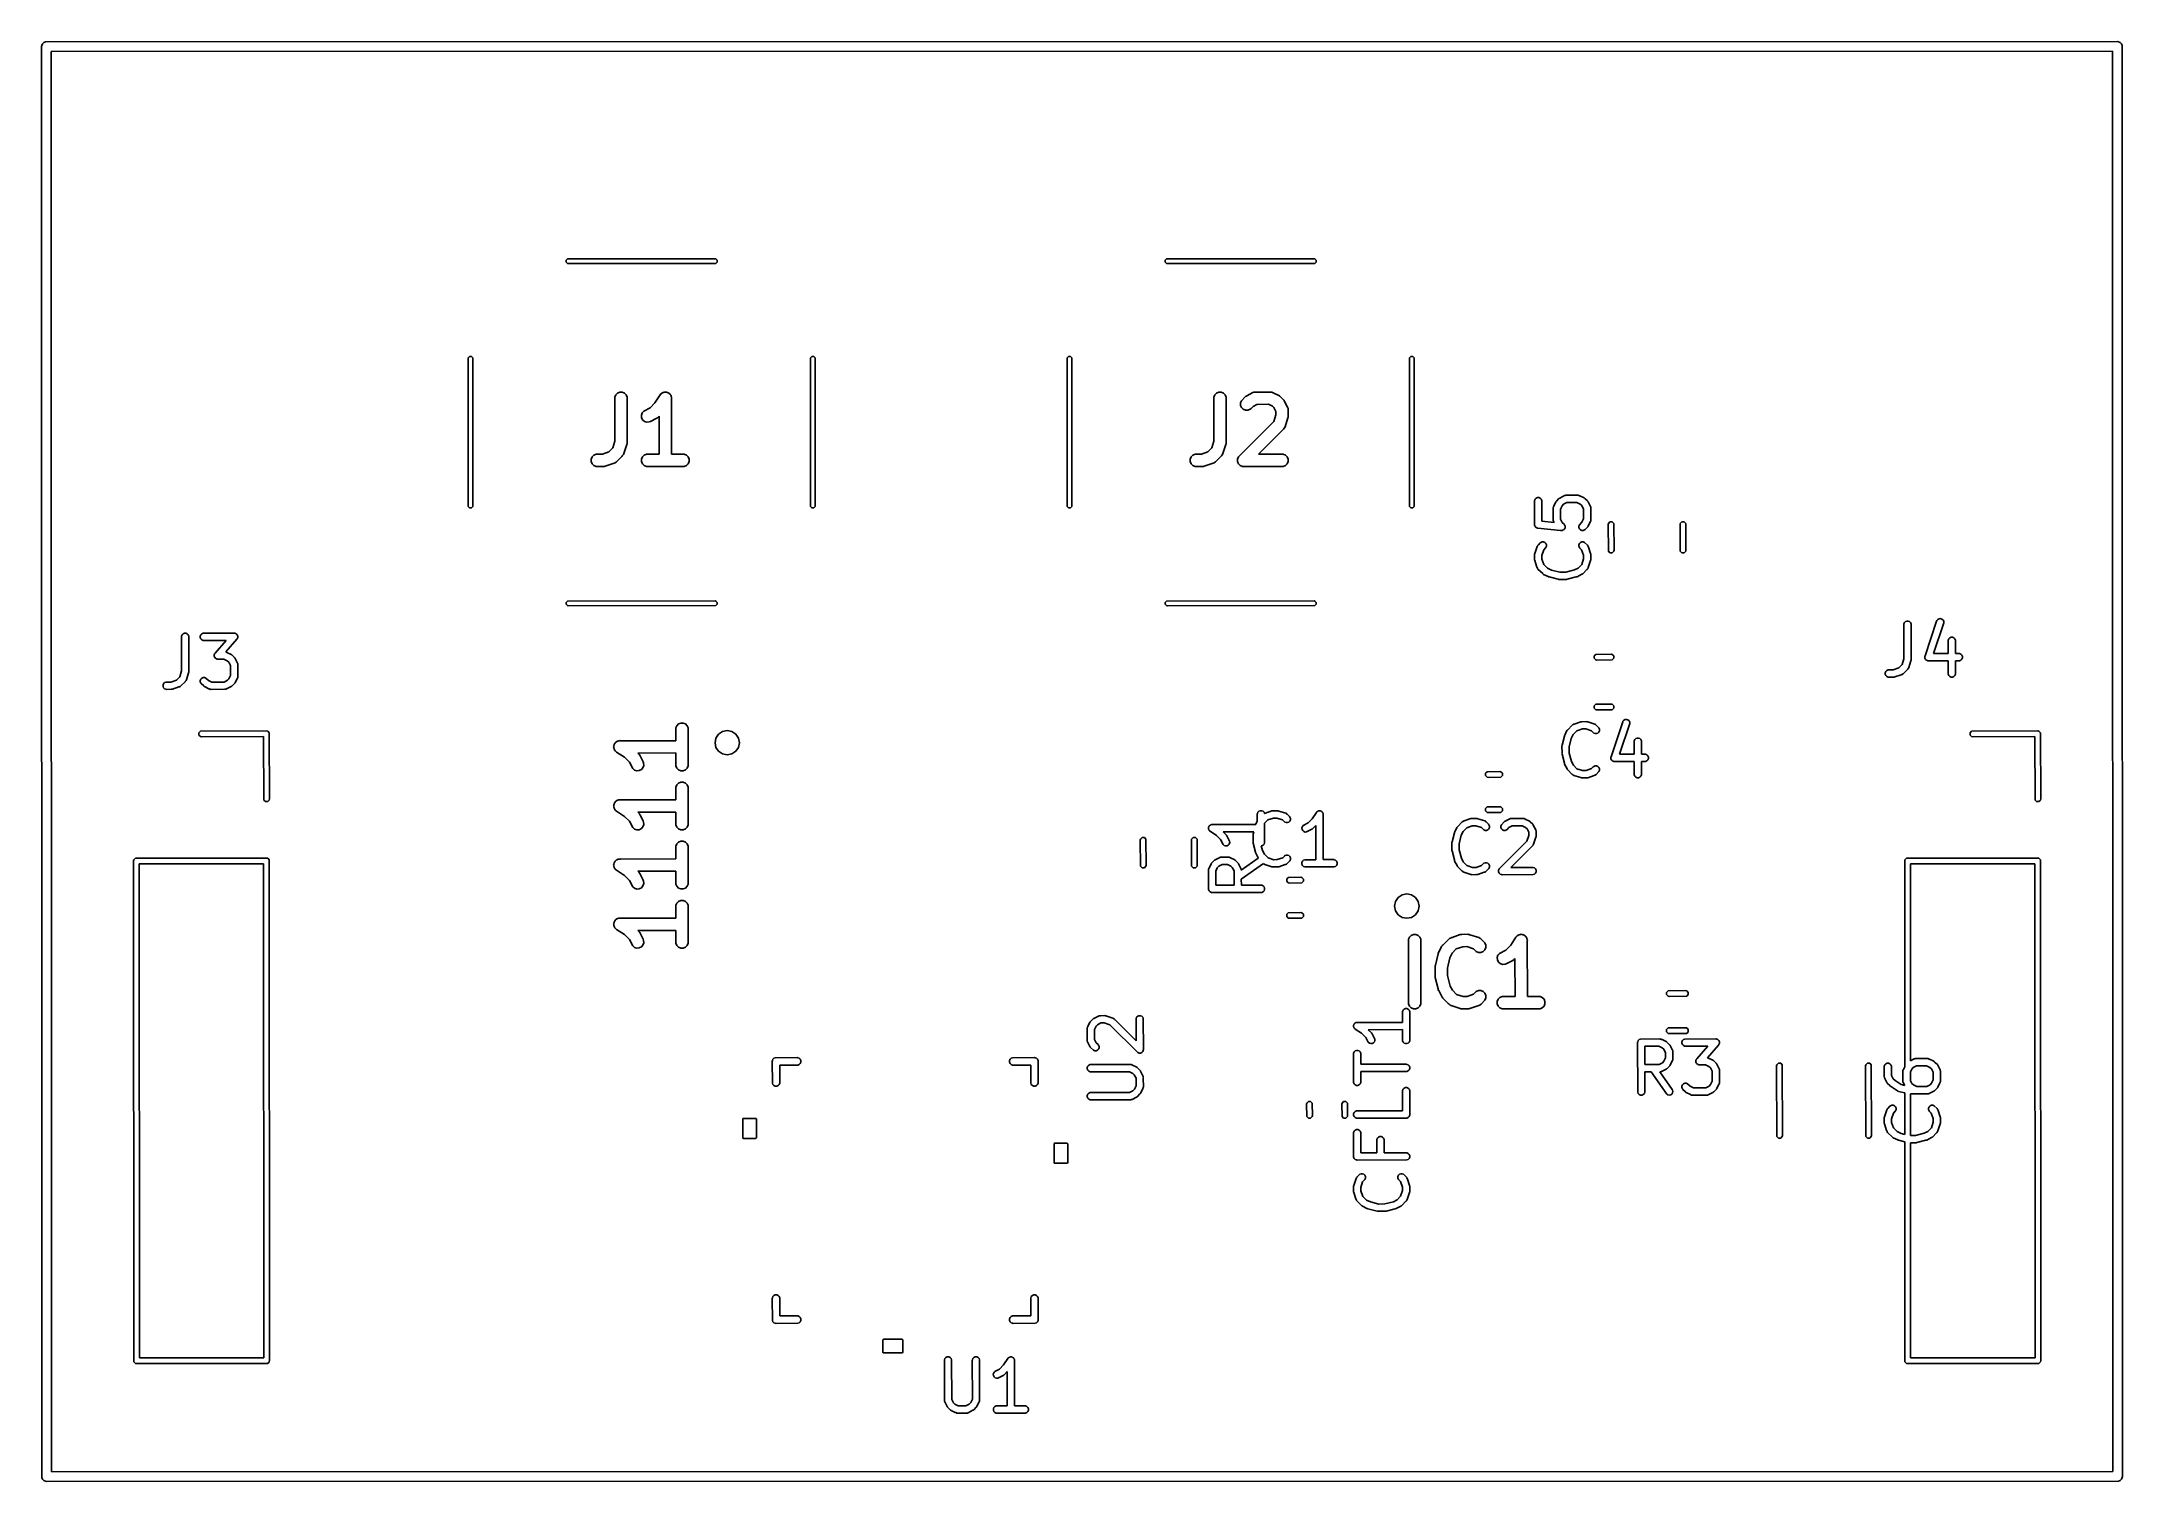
# Model space of a CAD drawing. Extents: x 117 to 159.6, y -111.3 to -81.9.
import ezdxf

# ---------------------------------------------------------------- set-up
doc = ezdxf.new("R2010")
doc.units = 0
doc.layers.add('BLACK', color=7, linetype='CONTINUOUS')

msp = doc.modelspace()

# ---------------------------------------------------------------- linework, layer by layer
at = {"layer": 'BLACK', "linetype": 'CONTINUOUS'}
for p, q in [((117.0496, -82), (117.051521, -81.980491)), ((117.051521, -111.269509), (117.0496, -82)), ((117.051521, -81.980491), (117.066453, -81.944443)), ((117.066453, -81.944443), (117.094043, -81.916853)), ((117.094043, -81.916853), (117.130091, -81.901921)), ((117.130091, -81.901921), (159.5, -81.9)), ((159.400006, -82.098084), (117.247686, -82.099995)), ((117.247686, -82.099995), (117.249593, -111.151915)), ((159.401913, -111.150004), (159.400006, -82.098084)), ((159.5, -81.9), (159.519509, -81.901921)), ((159.519509, -81.901921), (159.555557, -81.916853)), ((159.555557, -81.916853), (159.583147, -81.944443)), ((159.583147, -81.944443), (159.598079, -81.980491)), ((159.598079, -81.980491), (159.6, -111.25)), ((127.773806, -86.370866), (127.800866, -86.343806)), ((127.773806, -86.409134), (127.773806, -86.370866)), ((127.800866, -86.343806), (130.82, -86.34)), ((130.82, -86.34), (130.839134, -86.343806)), ((130.839134, -86.343806), (130.866194, -86.370866)), ((130.866194, -86.370866), (130.866194, -86.409134)), ((140.023806, -86.370866), (140.050866, -86.343806)), ((140.023806, -86.409134), (140.023806, -86.370866)), ((140.050866, -86.343806), (143.07, -86.34)), ((143.07, -86.34), (143.089134, -86.343806)), ((143.089134, -86.343806), (143.116194, -86.370866)), ((143.116194, -86.370866), (143.116194, -86.409134)), ((127.800866, -86.436194), (127.773806, -86.409134)), ((127.82, -86.44), (127.800866, -86.436194)), ((130.839134, -86.436194), (127.82, -86.44)), ((130.866194, -86.409134), (130.839134, -86.436194)), ((140.050866, -86.436194), (140.023806, -86.409134)), ((140.07, -86.44), (140.050866, -86.436194)), ((143.089134, -86.436194), (140.07, -86.44)), ((143.116194, -86.409134), (143.089134, -86.436194)), ((125.77, -88.39), (125.773806, -88.370866)), ((125.773806, -91.409134), (125.77, -88.39)), ((125.773806, -88.370866), (125.800866, -88.343806)), ((125.800866, -88.343806), (125.839134, -88.343806)), ((125.839134, -88.343806), (125.866194, -88.370866)), ((125.866194, -88.370866), (125.87, -91.39)), ((132.77, -88.39), (132.773806, -88.370866)), ((132.773806, -91.409134), (132.77, -88.39)), ((132.773806, -88.370866), (132.800866, -88.343806)), ((132.800866, -88.343806), (132.839134, -88.343806)), ((132.839134, -88.343806), (132.866194, -88.370866)), ((132.866194, -88.370866), (132.87, -91.39)), ((138.02, -88.39), (138.023806, -88.370866)), ((138.023806, -91.409134), (138.02, -88.39)), ((138.023806, -88.370866), (138.050866, -88.343806)), ((138.050866, -88.343806), (138.089134, -88.343806)), ((138.089134, -88.343806), (138.116194, -88.370866)), ((138.116194, -88.370866), (138.12, -91.39)), ((145.02, -88.39), (145.023806, -88.370866)), ((145.023806, -91.409134), (145.02, -88.39)), ((145.023806, -88.370866), (145.050866, -88.343806)), ((145.050866, -88.343806), (145.089134, -88.343806)), ((145.089134, -88.343806), (145.116194, -88.370866)), ((145.116194, -88.370866), (145.12, -91.39)), ((128.769667, -89.194318), (128.772107, -89.169542)), ((128.771971, -90.07443), (128.769667, -89.194318)), ((128.772107, -89.169542), (128.79107, -89.123761)), ((128.79107, -89.123761), (128.82611, -89.088721)), ((128.82611, -89.088721), (128.871891, -89.069758)), ((128.871891, -89.069758), (128.921443, -89.069758)), ((128.921443, -89.069758), (128.967224, -89.088721)), ((128.967224, -89.088721), (129.002264, -89.123761)), ((129.002264, -89.123761), (129.021227, -89.169542)), ((129.021227, -89.169542), (129.023667, -90.101461)), ((129.491278, -89.390287), (129.59116, -89.287885)), ((129.59116, -89.287885), (129.698138, -89.123871)), ((129.698138, -89.123871), (129.698195, -89.1238)), ((129.698195, -89.1238), (129.698212, -89.123761)), ((129.698212, -89.123761), (129.6983, -89.123672)), ((129.6983, -89.123672), (129.713912, -89.10461)), ((129.713912, -89.10461), (129.724359, -89.097613)), ((129.724359, -89.097613), (129.733252, -89.088721)), ((129.733252, -89.088721), (129.744749, -89.083958)), ((129.744749, -89.083958), (129.755085, -89.077037)), ((129.755085, -89.077037), (129.767412, -89.074571)), ((129.767412, -89.074571), (129.779033, -89.069758)), ((129.779033, -89.069758), (129.791478, -89.069758)), ((129.791478, -89.069758), (129.803677, -89.067318)), ((129.803677, -89.067318), (129.81601, -89.069758)), ((129.81601, -89.069758), (129.828585, -89.069758)), ((129.828585, -89.069758), (129.840082, -89.07452)), ((129.840082, -89.07452), (129.852287, -89.076935)), ((129.852287, -89.076935), (129.862747, -89.083908)), ((129.862747, -89.083908), (129.874366, -89.088721)), ((129.874366, -89.088721), (129.883164, -89.097519)), ((129.883164, -89.097519), (129.893517, -89.104421)), ((129.893517, -89.104421), (129.900513, -89.114868)), ((129.900513, -89.114868), (129.909406, -89.123761)), ((129.909406, -89.123761), (129.914168, -89.135258)), ((129.914168, -89.135258), (129.92109, -89.145594)), ((129.92109, -89.145594), (129.923555, -89.157921)), ((129.923555, -89.157921), (129.928369, -89.169542)), ((129.928369, -89.169542), (129.928392, -89.182105)), ((129.928392, -89.182105), (129.930809, -89.194186)), ((129.930809, -89.194186), (129.928438, -89.20617)), ((129.928438, -89.20617), (129.930571, -90.338085)), ((141.019667, -89.194318), (141.022107, -89.169542)), ((141.021971, -90.07443), (141.019667, -89.194318)), ((141.022107, -89.169542), (141.04107, -89.123761)), ((141.04107, -89.123761), (141.07611, -89.088721)), ((141.07611, -89.088721), (141.121891, -89.069758)), ((141.121891, -89.069758), (141.171443, -89.069758)), ((141.171443, -89.069758), (141.217224, -89.088721)), ((141.217224, -89.088721), (141.252264, -89.123761)), ((141.252264, -89.123761), (141.271227, -89.169542)), ((141.271227, -89.169542), (141.273667, -90.101461)), ((141.566392, -89.290493), (141.585356, -89.244712)), ((141.566392, -89.340047), (141.566392, -89.290493)), ((141.585356, -89.385828), (141.566392, -89.340047)), ((141.585356, -89.244712), (141.661625, -89.164991)), ((141.661625, -89.164991), (141.671367, -89.156995)), ((141.671367, -89.156995), (141.673563, -89.154464)), ((141.673563, -89.154464), (141.675983, -89.153207)), ((141.675983, -89.153207), (141.68087, -89.149197)), ((141.68087, -89.149197), (141.694901, -89.143384)), ((141.694901, -89.143384), (141.815585, -89.080726)), ((141.815585, -89.080726), (141.838837, -89.071828)), ((141.899264, -89.321117), (141.823384, -89.360514)), ((141.838837, -89.071828), (141.843388, -89.071504)), ((141.843388, -89.071504), (141.847605, -89.069758)), ((141.847605, -89.069758), (141.870348, -89.069588)), ((141.870348, -89.069588), (141.888265, -89.068315)), ((141.888265, -89.068315), (141.891609, -89.069429)), ((141.891609, -89.069429), (142.174762, -89.067318)), ((142.141661, -89.319309), (141.899264, -89.321117)), ((142.217731, -89.355905), (142.141661, -89.319309)), ((142.174762, -89.067318), (142.199538, -89.069758)), ((142.199538, -89.069758), (142.203754, -89.071504)), ((142.203754, -89.071504), (142.208307, -89.071828)), ((142.208307, -89.071828), (142.231667, -89.083066)), ((142.231667, -89.083066), (142.245319, -89.088721)), ((142.245319, -89.088721), (142.247078, -89.09048)), ((142.247078, -89.09048), (142.35251, -89.141202)), ((142.35251, -89.141202), (142.363174, -89.147915)), ((142.363174, -89.147915), (142.366272, -89.149198)), ((142.366272, -89.149198), (142.368308, -89.151146)), ((142.368308, -89.151146), (142.373579, -89.154464)), ((142.373579, -89.154464), (142.382363, -89.164592)), ((142.382363, -89.164592), (142.445993, -89.225467)), ((142.445993, -89.225467), (142.453987, -89.235208)), ((142.453987, -89.235208), (142.456519, -89.237404)), ((142.456519, -89.237404), (142.457775, -89.239823)), ((142.457775, -89.239823), (142.461787, -89.244712)), ((142.461787, -89.244712), (142.467599, -89.258744)), ((142.467599, -89.258744), (142.530259, -89.379425)), ((129.314949, -89.541291), (129.33062, -89.49428)), ((129.318462, -89.590719), (129.314949, -89.541291)), ((129.340622, -89.63504), (129.318462, -89.590719)), ((129.33062, -89.49428), (129.363087, -89.456845)), ((129.378057, -89.667507), (129.340622, -89.63504)), ((129.363087, -89.456845), (129.491278, -89.390287)), ((129.425068, -89.683178), (129.378057, -89.667507)), ((129.474496, -89.679665), (129.425068, -89.683178)), ((129.497748, -89.670767), (129.474496, -89.679665)), ((129.618436, -89.608105), (129.497748, -89.670767)), ((129.632463, -89.602295), (129.618436, -89.608105)), ((129.637346, -89.598287), (129.632463, -89.602295)), ((129.63977, -89.597029), (129.637346, -89.598287)), ((129.641968, -89.594493), (129.63977, -89.597029)), ((129.651708, -89.586501), (129.641968, -89.594493)), ((129.677498, -89.560059), (129.651708, -89.586501)), ((129.678965, -90.338903), (129.677498, -89.560059)), ((141.524879, -90.39376), (142.247963, -89.667309)), ((141.620394, -89.420866), (141.585356, -89.385828)), ((141.666175, -89.43983), (141.620394, -89.420866)), ((141.715729, -89.43983), (141.666175, -89.43983)), ((141.76151, -89.420866), (141.715729, -89.43983)), ((141.780755, -89.405073), (141.76151, -89.420866)), ((141.823384, -89.360514), (141.780755, -89.405073)), ((142.250468, -89.387225), (142.217731, -89.355905)), ((142.247963, -89.667309), (142.291275, -89.532311)), ((142.290125, -89.463603), (142.250468, -89.387225)), ((142.291275, -89.532311), (142.290125, -89.463603)), ((142.476673, -89.778765), (142.466523, -89.801497)), ((142.534975, -89.597042), (142.476673, -89.778765)), ((142.530259, -89.379425), (142.539157, -89.402677)), ((142.541227, -89.581951), (142.534975, -89.597042)), ((142.539157, -89.402677), (142.53948, -89.407229)), ((142.53948, -89.407229), (142.541227, -89.411446)), ((142.541227, -89.411446), (142.541672, -89.438075)), ((142.541851, -89.575613), (142.541227, -89.581951)), ((142.541672, -89.438075), (142.54267, -89.452105)), ((142.54267, -89.573061), (142.541851, -89.575613)), ((142.54267, -89.452105), (142.541944, -89.454282)), ((142.541944, -89.454282), (142.543667, -89.557175)), ((142.543667, -89.557175), (142.542432, -89.569714)), ((142.542432, -89.569714), (142.54267, -89.573061)), ((128.727782, -90.21216), (128.771971, -90.07443)), ((129.014975, -90.141328), (128.956673, -90.323051)), ((129.021227, -90.126237), (129.014975, -90.141328)), ((129.021851, -90.119899), (129.021227, -90.126237)), ((129.02267, -90.117347), (129.021851, -90.119899)), ((129.023667, -90.101461), (129.022432, -90.114)), ((129.022432, -90.114), (129.02267, -90.117347)), ((140.977782, -90.21216), (141.021971, -90.07443)), ((141.264975, -90.141328), (141.206673, -90.323051)), ((141.271227, -90.126237), (141.264975, -90.141328)), ((141.271851, -90.119899), (141.271227, -90.126237)), ((141.27267, -90.117347), (141.271851, -90.119899)), ((141.273667, -90.101461), (141.272432, -90.114)), ((141.272432, -90.114), (141.27267, -90.117347)), ((142.430267, -89.840826), (141.934632, -90.338768)), ((142.434056, -89.838932), (142.430267, -89.840826)), ((142.446942, -89.824073), (142.434056, -89.838932)), ((142.461786, -89.809161), (142.446942, -89.824073)), ((142.463532, -89.804945), (142.461786, -89.809161)), ((142.466523, -89.801497), (142.463532, -89.804945)), ((128.288297, -90.439542), (128.30726, -90.393761)), ((128.288297, -90.489094), (128.288297, -90.439542)), ((128.30726, -90.534875), (128.288297, -90.489094)), ((128.30726, -90.393761), (128.3423, -90.358721)), ((128.3423, -90.569915), (128.30726, -90.534875)), ((128.3423, -90.358721), (128.388081, -90.339758)), ((128.388081, -90.588878), (128.3423, -90.569915)), ((128.388081, -90.339758), (128.518346, -90.337576)), ((128.412857, -90.591318), (128.388081, -90.588878)), ((128.534956, -90.589273), (128.412857, -90.591318)), ((128.518346, -90.337576), (128.649812, -90.292098)), ((128.549694, -90.590321), (128.534956, -90.589273)), ((128.555837, -90.588923), (128.549694, -90.590321)), ((128.558585, -90.588878), (128.555837, -90.588923)), ((128.561682, -90.587595), (128.558585, -90.588878)), ((128.57397, -90.584801), (128.561682, -90.587595)), ((128.737005, -90.528402), (128.57397, -90.584801)), ((128.649812, -90.292098), (128.727782, -90.21216)), ((128.740016, -90.528402), (128.737005, -90.528402)), ((128.755262, -90.522086), (128.740016, -90.528402)), ((128.778132, -90.514175), (128.755262, -90.522086)), ((128.78158, -90.511184), (128.778132, -90.514175)), ((128.785796, -90.509438), (128.78158, -90.511184)), ((128.805041, -90.493644), (128.785796, -90.509438)), ((128.911503, -90.384494), (128.805041, -90.493644)), ((128.914056, -90.383218), (128.911503, -90.384494)), ((128.92455, -90.371117), (128.914056, -90.383218)), ((128.941787, -90.353446), (128.92455, -90.371117)), ((128.943533, -90.34923), (128.941787, -90.353446)), ((128.946523, -90.345783), (128.943533, -90.34923)), ((128.956673, -90.323051), (128.946523, -90.345783)), ((129.316392, -90.439542), (129.335355, -90.393761)), ((129.316392, -90.489094), (129.316392, -90.439542)), ((129.335355, -90.534875), (129.316392, -90.489094)), ((129.335355, -90.393761), (129.370395, -90.358721)), ((129.370395, -90.569915), (129.335355, -90.534875)), ((129.370395, -90.358721), (129.416176, -90.339758)), ((129.416176, -90.588878), (129.370395, -90.569915)), ((129.416176, -90.339758), (129.678965, -90.338903)), ((129.440952, -90.591318), (129.416176, -90.588878)), ((130.191443, -90.588878), (129.440952, -90.591318)), ((129.930571, -90.338085), (130.166667, -90.337318)), ((130.166667, -90.337318), (130.191443, -90.339758)), ((130.191443, -90.339758), (130.237224, -90.358721)), ((130.237224, -90.569915), (130.191443, -90.588878)), ((130.237224, -90.358721), (130.272264, -90.393761)), ((130.272264, -90.534875), (130.237224, -90.569915)), ((130.272264, -90.393761), (130.291227, -90.439542)), ((130.291227, -90.489094), (130.272264, -90.534875)), ((130.291227, -90.439542), (130.291227, -90.489094)), ((140.538297, -90.439542), (140.55726, -90.393761)), ((140.538297, -90.489094), (140.538297, -90.439542)), ((140.55726, -90.534875), (140.538297, -90.489094)), ((140.55726, -90.393761), (140.5923, -90.358721)), ((140.5923, -90.569915), (140.55726, -90.534875)), ((140.5923, -90.358721), (140.638081, -90.339758)), ((140.638081, -90.588878), (140.5923, -90.569915)), ((140.638081, -90.339758), (140.768346, -90.337576)), ((140.662857, -90.591318), (140.638081, -90.588878)), ((140.784956, -90.589273), (140.662857, -90.591318)), ((140.768346, -90.337576), (140.899812, -90.292098)), ((140.799694, -90.590321), (140.784956, -90.589273)), ((140.805837, -90.588923), (140.799694, -90.590321)), ((140.808585, -90.588878), (140.805837, -90.588923)), ((140.811682, -90.587595), (140.808585, -90.588878)), ((140.82397, -90.584801), (140.811682, -90.587595)), ((140.987005, -90.528402), (140.82397, -90.584801)), ((140.899812, -90.292098), (140.977782, -90.21216)), ((140.990016, -90.528402), (140.987005, -90.528402)), ((141.005262, -90.522086), (140.990016, -90.528402)), ((141.028132, -90.514175), (141.005262, -90.522086)), ((141.03158, -90.511184), (141.028132, -90.514175)), ((141.035796, -90.509438), (141.03158, -90.511184)), ((141.055041, -90.493644), (141.035796, -90.509438)), ((141.161503, -90.384494), (141.055041, -90.493644)), ((141.164056, -90.383218), (141.161503, -90.384494)), ((141.17455, -90.371117), (141.164056, -90.383218)), ((141.191787, -90.353446), (141.17455, -90.371117)), ((141.193533, -90.34923), (141.191787, -90.353446)), ((141.196523, -90.345783), (141.193533, -90.34923)), ((141.206673, -90.323051), (141.196523, -90.345783)), ((141.505916, -90.439541), (141.524879, -90.39376)), ((141.505916, -90.489095), (141.505916, -90.439541)), ((141.513771, -90.508058), (141.505916, -90.489095)), ((141.524879, -90.534875), (141.513771, -90.508058)), ((141.52488, -90.534876), (141.524879, -90.534875)), ((141.559918, -90.569915), (141.52488, -90.534876)), ((141.605699, -90.588878), (141.559918, -90.569915)), ((141.6057, -90.588878), (141.605699, -90.588878)), ((141.630476, -90.591318), (141.6057, -90.588878)), ((142.441443, -90.588878), (141.630476, -90.591318)), ((141.934632, -90.338768), (142.416667, -90.337318)), ((142.416667, -90.337318), (142.441443, -90.339758)), ((142.441443, -90.339758), (142.487224, -90.358721)), ((142.487224, -90.569915), (142.441443, -90.588878)), ((142.487224, -90.358721), (142.522264, -90.393761)), ((142.522264, -90.534875), (142.487224, -90.569915)), ((142.522264, -90.393761), (142.541227, -90.439542)), ((142.541227, -90.489094), (142.522264, -90.534875)), ((142.541227, -90.439542), (142.541227, -90.489094)), ((125.800866, -91.436194), (125.773806, -91.409134)), ((125.839134, -91.436194), (125.800866, -91.436194)), ((125.866194, -91.409134), (125.839134, -91.436194)), ((125.87, -91.39), (125.866194, -91.409134)), ((132.800866, -91.436194), (132.773806, -91.409134)), ((132.839134, -91.436194), (132.800866, -91.436194)), ((132.866194, -91.409134), (132.839134, -91.436194)), ((132.87, -91.39), (132.866194, -91.409134)), ((138.050866, -91.436194), (138.023806, -91.409134)), ((138.089134, -91.436194), (138.050866, -91.436194)), ((138.116194, -91.409134), (138.089134, -91.436194)), ((138.12, -91.39), (138.116194, -91.409134)), ((145.050866, -91.436194), (145.023806, -91.409134)), ((145.089134, -91.436194), (145.050866, -91.436194)), ((145.116194, -91.409134), (145.089134, -91.436194)), ((145.12, -91.39), (145.116194, -91.409134)), ((147.579819, -91.301904), (147.58126, -91.287272)), ((147.581207, -91.774946), (147.579819, -91.301904)), ((147.58126, -91.287272), (147.592459, -91.260236)), ((147.592459, -91.260236), (147.613151, -91.239544)), ((147.613151, -91.239544), (147.640187, -91.228345)), ((147.640187, -91.228345), (147.669451, -91.228345)), ((147.669451, -91.228345), (147.696487, -91.239544)), ((147.696487, -91.239544), (147.717179, -91.260236)), ((147.717179, -91.260236), (147.728378, -91.287272)), ((147.728378, -91.287272), (147.729623, -91.711406)), ((147.960771, -91.444761), (147.962212, -91.430129)), ((147.962063, -91.671365), (147.960771, -91.444761)), ((147.962212, -91.430129), (147.963243, -91.427639)), ((147.963243, -91.427639), (147.963434, -91.424952)), ((147.963434, -91.424952), (147.969738, -91.411958)), ((147.969738, -91.411958), (147.973411, -91.403093)), ((147.973411, -91.403093), (147.974633, -91.40187)), ((147.974633, -91.40187), (148.016308, -91.315982)), ((148.016308, -91.315982), (148.020272, -91.309682)), ((148.020272, -91.309682), (148.02103, -91.307855)), ((148.02103, -91.307855), (148.02216, -91.306684)), ((148.02216, -91.306684), (148.02414, -91.303539)), ((148.02414, -91.303539), (148.030634, -91.297906)), ((148.030634, -91.297906), (148.077976, -91.248871)), ((148.077976, -91.248871), (148.083725, -91.244152)), ((148.083725, -91.244152), (148.085025, -91.242654)), ((148.085025, -91.242654), (148.086438, -91.241926)), ((148.086438, -91.241926), (148.089341, -91.239544)), ((148.089341, -91.239544), (148.098151, -91.235894)), ((148.098151, -91.235894), (148.192706, -91.187203)), ((148.142823, -91.395926), (148.109526, -91.464548)), ((148.109526, -91.464548), (148.110682, -91.667284)), ((148.173067, -91.364599), (148.142823, -91.395926)), ((148.241818, -91.329196), (148.173067, -91.364599)), ((148.192706, -91.187203), (148.206437, -91.181948)), ((148.206437, -91.181948), (148.209126, -91.181756)), ((148.209126, -91.181756), (148.211615, -91.180726)), ((148.211615, -91.180726), (148.224684, -91.180651)), ((148.224684, -91.180651), (148.235627, -91.179874)), ((148.235627, -91.179874), (148.237736, -91.180577)), ((148.237736, -91.180577), (148.464342, -91.179285)), ((148.444554, -91.32804), (148.241818, -91.329196)), ((148.513176, -91.361337), (148.444554, -91.32804)), ((148.464342, -91.179285), (148.478974, -91.180726)), ((148.478974, -91.180726), (148.481463, -91.181757)), ((148.481463, -91.181757), (148.484151, -91.181948)), ((148.484151, -91.181948), (148.497144, -91.188252)), ((148.497144, -91.188252), (148.50601, -91.191925)), ((148.50601, -91.191925), (148.507232, -91.193147)), ((148.507232, -91.193147), (148.593121, -91.234822)), ((148.544504, -91.391582), (148.513176, -91.361337)), ((148.579907, -91.460332), (148.544504, -91.391582)), ((148.581063, -91.663068), (148.579907, -91.460332)), ((148.593121, -91.234822), (148.599417, -91.238785)), ((148.599417, -91.238785), (148.601247, -91.239543)), ((148.601247, -91.239543), (148.602418, -91.240674)), ((148.602418, -91.240674), (148.605564, -91.242654)), ((148.605564, -91.242654), (148.611195, -91.249147)), ((148.611195, -91.249147), (148.660232, -91.296489)), ((148.660232, -91.296489), (148.66495, -91.302238)), ((148.66495, -91.302238), (148.66645, -91.303539)), ((148.66645, -91.303539), (148.667177, -91.304952)), ((148.667177, -91.304952), (148.66956, -91.307855)), ((148.66956, -91.307855), (148.673209, -91.316665)), ((148.673209, -91.316665), (148.721901, -91.41122)), ((148.721901, -91.41122), (148.727156, -91.424951)), ((148.727156, -91.424951), (148.727347, -91.42764)), ((148.727347, -91.42764), (148.728378, -91.430129)), ((148.728378, -91.430129), (148.728452, -91.443198)), ((148.728452, -91.443198), (148.72923, -91.454141)), ((148.72923, -91.454141), (148.728526, -91.45625)), ((148.728526, -91.45625), (148.729819, -91.682856)), ((147.580169, -91.785334), (147.581207, -91.774946)), ((147.581248, -91.788912), (147.580169, -91.785334)), ((147.58126, -91.792726), (147.581248, -91.788912)), ((147.585454, -91.802852), (147.58126, -91.792726)), ((147.588622, -91.81335), (147.585454, -91.802852)), ((147.591013, -91.816273), (147.588622, -91.81335)), ((147.592459, -91.819762), (147.591013, -91.816273)), ((147.600212, -91.827515), (147.592459, -91.819762)), ((147.607153, -91.835998), (147.600212, -91.827515)), ((147.610479, -91.837782), (147.607153, -91.835998)), ((147.613151, -91.840454), (147.610479, -91.837782)), ((147.62328, -91.844649), (147.613151, -91.840454)), ((147.63294, -91.849832), (147.62328, -91.844649)), ((147.638464, -91.850939), (147.63294, -91.849832)), ((147.640187, -91.851653), (147.638464, -91.850939)), ((147.642024, -91.851653), (147.640187, -91.851653)), ((147.647356, -91.852722), (147.642024, -91.851653)), ((148.113124, -91.897924), (147.647356, -91.852722)), ((147.729623, -91.711406), (147.978559, -91.735565)), ((147.96136, -91.673475), (147.962063, -91.671365)), ((147.962137, -91.684417), (147.96136, -91.673475)), ((147.962212, -91.697488), (147.962137, -91.684417)), ((147.963243, -91.699977), (147.962212, -91.697488)), ((147.963434, -91.702665), (147.963243, -91.699977)), ((147.968689, -91.716397), (147.963434, -91.702665)), ((147.978559, -91.735565), (147.968689, -91.716397)), ((148.110682, -91.667284), (148.146085, -91.736035)), ((148.116377, -91.899272), (148.113124, -91.897924)), ((148.127007, -91.899272), (148.116377, -91.899272)), ((148.138249, -91.900363), (148.127007, -91.899272)), ((148.141865, -91.899272), (148.138249, -91.900363)), ((148.14564, -91.899272), (148.141865, -91.899272)), ((148.155764, -91.895078), (148.14564, -91.899272)), ((148.146085, -91.736035), (148.184042, -91.77268)), ((148.166265, -91.89191), (148.155764, -91.895078)), ((148.169189, -91.889517), (148.166265, -91.89191)), ((148.172676, -91.888073), (148.169189, -91.889517)), ((148.180424, -91.880324), (148.172676, -91.888073)), ((148.188913, -91.873379), (148.180424, -91.880324)), ((148.184042, -91.77268), (148.193369, -91.784045)), ((148.190698, -91.87005), (148.188913, -91.873379)), ((148.193369, -91.86738), (148.190698, -91.87005)), ((148.193369, -91.784045), (148.194814, -91.787533)), ((148.197562, -91.857255), (148.193369, -91.86738)), ((148.194814, -91.787533), (148.197206, -91.790457)), ((148.197206, -91.790457), (148.200373, -91.800954)), ((148.202747, -91.847592), (148.197562, -91.857255)), ((148.200373, -91.800954), (148.204568, -91.811081)), ((148.203122, -91.843832), (148.202747, -91.847592)), ((148.204568, -91.840344), (148.203122, -91.843832)), ((148.204568, -91.811081), (148.204568, -91.814857)), ((148.204568, -91.814857), (148.205659, -91.818473)), ((148.205659, -91.818473), (148.204568, -91.829382)), ((148.204568, -91.829382), (148.204568, -91.840344)), ((148.486021, -91.811081), (148.49722, -91.784045)), ((148.486021, -91.840344), (148.486021, -91.811081)), ((148.497219, -91.86738), (148.486021, -91.840344)), ((148.517912, -91.888073), (148.497219, -91.86738)), ((148.49722, -91.784045), (148.547767, -91.731689)), ((148.544948, -91.899272), (148.517912, -91.888073)), ((148.574211, -91.899272), (148.544948, -91.899272)), ((148.547767, -91.731689), (148.581063, -91.663068)), ((148.601247, -91.888074), (148.574211, -91.899272)), ((148.612612, -91.878747), (148.601247, -91.888074)), ((148.659953, -91.829711), (148.612612, -91.878747)), ((148.66645, -91.824078), (148.659953, -91.829711)), ((148.668429, -91.820932), (148.66645, -91.824078)), ((148.66956, -91.819762), (148.668429, -91.820932)), ((148.670317, -91.817934), (148.66956, -91.819762)), ((148.674282, -91.811635), (148.670317, -91.817934)), ((148.715957, -91.725745), (148.674282, -91.811635)), ((148.717179, -91.724524), (148.715957, -91.725745)), ((148.720848, -91.715664), (148.717179, -91.724524)), ((148.727156, -91.702666), (148.720848, -91.715664)), ((148.727347, -91.699976), (148.727156, -91.702666)), ((148.728378, -91.697488), (148.727347, -91.699976)), ((148.729819, -91.682856), (148.728378, -91.697488)), ((149.085, -91.778748), (149.089567, -91.755787)), ((149.089567, -92.324213), (149.085, -91.778748)), ((149.089567, -91.755787), (149.122039, -91.723315)), ((149.122039, -91.723315), (149.167961, -91.723315)), ((149.167961, -91.723315), (149.200433, -91.755787)), ((149.200433, -91.755787), (149.205, -92.301252)), ((150.555, -91.778748), (150.559567, -91.755787)), ((150.559567, -92.324213), (150.555, -91.778748)), ((150.559567, -91.755787), (150.592039, -91.723315)), ((150.592039, -91.723315), (150.637961, -91.723315)), ((150.637961, -91.723315), (150.670433, -91.755787)), ((150.670433, -91.755787), (150.675, -92.301252)), ((147.585138, -92.373146), (147.631287, -92.230568)), ((147.631287, -92.230568), (147.637281, -92.217143)), ((147.637281, -92.217143), (147.639046, -92.215107)), ((147.639046, -92.215107), (147.640078, -92.212617)), ((147.640078, -92.212617), (147.651181, -92.201115)), ((147.651181, -92.201115), (147.656455, -92.195036)), ((147.656455, -92.195036), (147.657608, -92.194459)), ((147.657608, -92.194459), (147.697024, -92.153633)), ((147.697024, -92.153633), (147.708389, -92.144306)), ((147.708389, -92.144306), (147.735425, -92.133107)), ((147.766376, -92.296022), (147.728767, -92.412215)), ((147.735425, -92.133107), (147.764688, -92.133107)), ((147.764688, -92.133107), (147.791724, -92.144306)), ((147.812417, -92.248334), (147.766376, -92.296022)), ((147.791724, -92.144306), (147.812417, -92.164999)), ((147.812417, -92.164999), (147.823616, -92.192035)), ((147.823616, -92.221298), (147.812417, -92.248334)), ((147.823616, -92.192035), (147.823616, -92.221298)), ((148.486021, -92.192035), (148.497219, -92.164999)), ((148.486021, -92.221298), (148.486021, -92.192035)), ((148.49722, -92.248334), (148.486021, -92.221298)), ((148.497219, -92.164999), (148.517912, -92.144306)), ((148.506548, -92.2597), (148.49722, -92.248334)), ((148.54127, -92.293221), (148.506548, -92.2597)), ((148.517912, -92.144306), (148.544948, -92.133107)), ((148.579934, -92.405927), (148.54127, -92.293221)), ((148.544948, -92.133107), (148.574211, -92.133107)), ((148.574211, -92.133107), (148.601247, -92.144305)), ((148.601247, -92.144305), (148.660232, -92.201251)), ((148.660232, -92.201251), (148.66956, -92.212617)), ((148.66956, -92.212617), (148.67059, -92.215105)), ((148.67059, -92.215105), (148.672357, -92.217142)), ((148.672357, -92.217142), (148.676804, -92.230105)), ((148.676804, -92.230105), (148.680759, -92.239653)), ((148.680759, -92.239653), (148.680759, -92.241633)), ((148.680759, -92.241633), (148.72597, -92.373424)), ((149.122039, -92.356685), (149.089567, -92.324213)), ((149.200433, -92.324213), (149.167961, -92.356685)), ((149.205, -92.301252), (149.200433, -92.324213)), ((150.592039, -92.356685), (150.559567, -92.324213)), ((150.670433, -92.324213), (150.637961, -92.356685)), ((150.675, -92.301252), (150.670433, -92.324213)), ((147.579819, -92.397142), (147.580548, -92.389736)), ((147.581069, -92.492459), (147.579819, -92.397142)), ((147.580408, -92.387762), (147.580889, -92.386275)), ((147.580548, -92.389736), (147.580408, -92.387762)), ((147.580408, -92.50176), (147.581069, -92.492459)), ((147.581239, -92.505414), (147.580408, -92.50176)), ((147.580889, -92.386275), (147.58126, -92.38251)), ((147.58126, -92.507012), (147.581239, -92.505414)), ((147.58126, -92.38251), (147.585138, -92.373146)), ((147.582018, -92.508843), (147.58126, -92.507012)), ((147.583668, -92.516097), (147.582018, -92.508843)), ((147.628879, -92.647887), (147.583668, -92.516097)), ((147.628879, -92.649868), (147.628879, -92.647887)), ((147.632834, -92.659417), (147.628879, -92.649868)), ((147.637281, -92.672379), (147.632834, -92.659417)), ((147.639046, -92.674414), (147.637281, -92.672379)), ((147.640078, -92.676905), (147.639046, -92.674414)), ((147.649405, -92.68827), (147.640078, -92.676905)), ((147.745172, -92.782207), (147.649405, -92.68827)), ((147.728767, -92.412215), (147.729703, -92.483593)), ((147.729703, -92.483593), (147.768562, -92.596865)), ((147.768562, -92.596865), (147.844286, -92.671142)), ((147.844286, -92.671142), (147.924096, -92.709867)), ((147.924096, -92.709867), (148.097219, -92.751893)), ((148.097219, -92.751893), (148.221991, -92.750751)), ((148.221991, -92.750751), (148.395421, -92.706133)), ((148.395421, -92.706133), (148.470558, -92.667441)), ((148.470558, -92.667441), (148.543348, -92.593233)), ((148.543348, -92.593233), (148.58087, -92.477306)), ((148.651479, -92.695338), (148.564994, -92.783508)), ((148.58087, -92.477306), (148.579934, -92.405927)), ((148.653183, -92.694487), (148.651479, -92.695338)), ((148.659813, -92.686842), (148.653183, -92.694487)), ((148.669561, -92.676905), (148.659813, -92.686842)), ((148.670592, -92.674414), (148.669561, -92.676905)), ((148.672357, -92.67238), (148.670592, -92.674414)), ((148.678351, -92.658954), (148.672357, -92.67238)), ((148.7245, -92.516372), (148.678351, -92.658954)), ((148.728378, -92.507012), (148.7245, -92.516372)), ((148.72597, -92.373424), (148.727619, -92.380679)), ((148.727619, -92.380679), (148.728378, -92.38251)), ((148.728378, -92.38251), (148.728398, -92.384106)), ((148.728748, -92.503248), (148.728378, -92.507012)), ((148.728398, -92.384106), (148.72923, -92.387761)), ((148.72923, -92.387761), (148.728568, -92.397061)), ((148.728568, -92.397061), (148.729819, -92.49238)), ((148.72923, -92.501761), (148.728748, -92.503248)), ((148.729819, -92.49238), (148.729089, -92.499786)), ((148.729089, -92.499786), (148.72923, -92.501761)), ((149.167961, -92.356685), (149.122039, -92.356685)), ((150.637961, -92.356685), (150.592039, -92.356685)), ((147.751692, -92.789725), (147.745172, -92.782207)), ((147.754885, -92.791735), (147.751692, -92.789725)), ((147.756008, -92.792836), (147.754885, -92.791735)), ((147.75784, -92.793594), (147.756008, -92.792836)), ((147.764135, -92.797557), (147.75784, -92.793594)), ((147.855367, -92.841825), (147.764135, -92.797557)), ((147.860878, -92.845908), (147.855367, -92.841825)), ((147.871893, -92.849843), (147.860878, -92.845908)), ((147.873104, -92.850431), (147.871893, -92.849843)), ((147.873644, -92.850469), (147.873104, -92.850431)), ((147.874724, -92.850855), (147.873644, -92.850469)), ((148.061089, -92.896095), (147.874724, -92.850855)), ((148.068758, -92.899272), (148.061089, -92.896095)), ((148.077872, -92.900169), (148.068758, -92.899272)), ((148.079744, -92.900624), (148.077872, -92.900169)), ((148.080836, -92.900461), (148.079744, -92.900624)), ((148.08339, -92.900713), (148.080836, -92.900461)), ((148.221969, -92.899445), (148.08339, -92.900713)), ((148.229893, -92.900624), (148.221969, -92.899445)), ((148.238917, -92.899289), (148.229893, -92.900624)), ((148.240879, -92.899272), (148.238917, -92.899289)), ((148.2419, -92.898849), (148.240879, -92.899272)), ((148.244437, -92.898474), (148.2419, -92.898849)), ((148.429135, -92.850956), (148.244437, -92.898474)), ((148.436532, -92.850431), (148.429135, -92.850956)), ((148.447514, -92.846228), (148.436532, -92.850431)), ((148.448759, -92.845908), (148.447514, -92.846228)), ((148.449194, -92.845585), (148.448759, -92.845908)), ((148.450264, -92.845176), (148.449194, -92.845585)), ((148.544816, -92.796485), (148.450264, -92.845176)), ((148.553628, -92.792836), (148.544816, -92.796485)), ((148.556532, -92.790452), (148.553628, -92.792836)), ((148.557945, -92.789725), (148.556532, -92.790452)), ((148.559244, -92.788226), (148.557945, -92.789725)), ((148.564994, -92.783508), (148.559244, -92.788226)), ((127.773806, -93.370866), (127.800866, -93.343806)), ((127.773806, -93.409134), (127.773806, -93.370866)), ((127.800866, -93.436194), (127.773806, -93.409134)), ((127.800866, -93.343806), (130.82, -93.34)), ((127.82, -93.44), (127.800866, -93.436194)), ((130.839134, -93.436194), (127.82, -93.44)), ((130.82, -93.34), (130.839134, -93.343806)), ((130.839134, -93.343806), (130.866194, -93.370866)), ((130.866194, -93.409134), (130.839134, -93.436194)), ((130.866194, -93.370866), (130.866194, -93.409134)), ((140.023806, -93.370866), (140.050866, -93.343806)), ((140.023806, -93.409134), (140.023806, -93.370866)), ((140.050866, -93.436194), (140.023806, -93.409134)), ((140.050866, -93.343806), (143.07, -93.34)), ((140.07, -93.44), (140.050866, -93.436194)), ((143.089134, -93.436194), (140.07, -93.44)), ((143.07, -93.34), (143.089134, -93.343806)), ((143.089134, -93.343806), (143.116194, -93.370866)), ((143.116194, -93.409134), (143.089134, -93.436194)), ((143.116194, -93.370866), (143.116194, -93.409134)), ((119.913107, -94.060187), (119.924306, -94.033151)), ((119.924306, -94.033151), (119.944998, -94.012459)), ((119.944998, -94.012459), (119.972034, -94.00126)), ((119.972034, -94.00126), (120.001298, -94.00126)), ((120.001298, -94.00126), (120.028334, -94.012459)), ((120.028334, -94.012459), (120.049026, -94.033151)), ((120.049026, -94.033151), (120.060225, -94.060187)), ((120.29406, -94.060187), (120.305259, -94.033151)), ((120.305259, -94.033151), (120.325951, -94.012459)), ((120.325951, -94.012459), (120.352987, -94.00126)), ((120.352987, -94.00126), (120.986666, -93.999819)), ((120.986666, -93.999819), (120.994404, -94.000581)), ((120.994404, -94.000581), (120.996372, -94.00045)), ((120.996372, -94.00045), (120.997727, -94.000908)), ((120.997727, -94.000908), (121.001298, -94.00126)), ((121.001298, -94.00126), (121.012555, -94.005923)), ((121.012555, -94.005923), (121.024093, -94.009825)), ((121.024093, -94.009825), (121.025997, -94.01149)), ((121.025997, -94.01149), (121.028334, -94.012459)), ((121.028334, -94.012459), (121.036944, -94.021069)), ((121.036944, -94.021069), (121.046117, -94.029095)), ((121.046117, -94.029095), (121.047239, -94.031364)), ((121.047239, -94.031364), (121.049026, -94.033151)), ((121.049026, -94.033151), (121.053686, -94.044401)), ((155.131666, -93.824819), (155.133107, -93.810187)), ((155.133046, -94.523014), (155.131666, -93.824819)), ((155.133107, -93.810187), (155.144306, -93.783151)), ((155.144306, -93.783151), (155.164998, -93.762459)), ((155.164998, -93.762459), (155.192034, -93.75126)), ((155.192034, -93.75126), (155.221298, -93.75126)), ((155.221298, -93.75126), (155.248334, -93.762459)), ((155.248334, -93.762459), (155.269026, -93.783151)), ((155.269026, -93.783151), (155.280225, -93.810187)), ((155.280225, -93.810187), (155.281666, -94.539104)), ((155.56611, -94.466154), (155.802182, -93.753483)), ((155.947744, -93.786581), (155.7387, -94.417657)), ((155.802182, -93.753483), (155.808176, -93.740058)), ((155.808176, -93.740058), (155.82735, -93.717951)), ((155.82735, -93.717951), (155.853523, -93.704864)), ((155.853523, -93.704864), (155.882713, -93.702789)), ((155.882713, -93.702789), (155.910475, -93.712043)), ((155.910475, -93.712043), (155.932583, -93.731217)), ((155.932583, -93.731217), (155.945669, -93.757391)), ((155.945669, -93.757391), (155.947744, -93.786581)), ((119.911666, -94.074819), (119.913107, -94.060187)), ((119.913046, -94.773014), (119.911666, -94.074819)), ((120.060225, -94.060187), (120.061666, -94.789104)), ((120.29406, -94.089451), (120.29406, -94.060187)), ((120.305259, -94.116487), (120.29406, -94.089451)), ((120.325951, -94.137179), (120.305259, -94.116487)), ((120.352987, -94.148378), (120.325951, -94.137179)), ((120.367619, -94.149819), (120.352987, -94.148378)), ((120.82289, -94.148783), (120.367619, -94.149819)), ((120.578964, -94.446065), (120.579774, -94.443669)), ((120.579774, -94.458218), (120.578964, -94.446065)), ((120.579774, -94.441139), (120.584437, -94.429881)), ((120.579774, -94.443669), (120.579774, -94.441139)), ((120.579774, -94.470403), (120.579774, -94.458218)), ((120.584437, -94.429881), (120.588339, -94.418344)), ((120.588339, -94.418344), (120.590013, -94.416419)), ((120.590013, -94.416419), (120.590973, -94.414103)), ((120.590973, -94.414103), (120.599105, -94.40597)), ((120.599105, -94.40597), (120.82289, -94.148783)), ((121.040893, -94.124619), (120.81571, -94.383413)), ((120.81571, -94.383413), (120.815999, -94.383434)), ((120.815999, -94.383434), (120.828992, -94.389738)), ((120.828992, -94.389738), (120.837858, -94.393411)), ((120.837858, -94.393411), (120.83908, -94.394633)), ((120.83908, -94.394633), (120.924969, -94.436308)), ((120.924969, -94.436308), (120.931268, -94.440272)), ((120.931268, -94.440272), (120.933096, -94.44103)), ((120.933096, -94.44103), (120.934266, -94.44216)), ((120.934266, -94.44216), (120.937412, -94.44414)), ((120.937412, -94.44414), (120.943044, -94.450634)), ((120.943044, -94.450634), (120.99208, -94.497976)), ((121.049026, -94.116487), (121.040893, -94.124619)), ((121.049985, -94.11417), (121.049026, -94.116487)), ((121.05166, -94.112246), (121.049985, -94.11417)), ((121.055561, -94.100708), (121.05166, -94.112246)), ((121.053686, -94.044401), (121.059089, -94.055327)), ((121.060225, -94.089451), (121.055561, -94.100708)), ((121.059089, -94.055327), (121.059257, -94.05785)), ((121.059257, -94.05785), (121.060225, -94.060187)), ((121.060225, -94.060187), (121.060225, -94.072371)), ((121.060225, -94.072371), (121.061035, -94.084525)), ((121.061035, -94.084525), (121.060225, -94.08692)), ((121.060225, -94.08692), (121.060225, -94.089451)), ((148.7983, -94.467039), (148.830772, -94.434567)), ((148.830772, -94.434567), (149.146267, -94.43)), ((149.146267, -94.43), (149.169228, -94.434567)), ((149.169228, -94.434567), (149.2017, -94.467039)), ((155.7387, -94.417657), (156.036975, -94.416979)), ((156.036428, -94.158152), (156.037869, -94.14352)), ((156.036975, -94.416979), (156.036428, -94.158152)), ((156.037869, -94.14352), (156.049068, -94.116484)), ((156.049068, -94.116484), (156.06976, -94.095792)), ((156.06976, -94.095792), (156.096796, -94.084593)), ((156.096796, -94.084593), (156.12606, -94.084593)), ((156.12606, -94.084593), (156.153096, -94.095792)), ((156.153096, -94.095792), (156.173788, -94.116484)), ((156.173788, -94.116484), (156.184987, -94.14352)), ((156.184987, -94.14352), (156.185564, -94.416641)), ((156.185564, -94.416641), (156.254285, -94.416485)), ((156.254285, -94.416485), (156.268917, -94.417926)), ((156.268917, -94.417926), (156.295953, -94.429125)), ((156.295953, -94.429125), (156.316645, -94.449817)), ((156.316645, -94.449817), (156.327844, -94.476853)), ((119.875195, -94.889957), (119.913046, -94.773014)), ((120.056347, -94.813096), (120.010198, -94.955678)), ((120.060225, -94.803736), (120.056347, -94.813096)), ((120.060595, -94.799972), (120.060225, -94.803736)), ((120.061077, -94.798485), (120.060595, -94.799972)), ((120.061666, -94.789104), (120.060936, -94.79651)), ((120.060936, -94.79651), (120.061077, -94.798485)), ((120.580741, -94.472739), (120.579774, -94.470403)), ((120.58091, -94.475263), (120.580741, -94.472739)), ((120.586312, -94.486188), (120.58091, -94.475263)), ((120.590973, -94.497439), (120.586312, -94.486188)), ((120.592759, -94.499225), (120.590973, -94.497439)), ((120.593882, -94.501495), (120.592759, -94.499225)), ((120.603054, -94.50952), (120.593882, -94.501495)), ((120.611665, -94.518131), (120.603054, -94.50952)), ((120.614001, -94.519099), (120.611665, -94.518131)), ((120.615906, -94.520765), (120.614001, -94.519099)), ((120.627443, -94.524666), (120.615906, -94.520765)), ((120.638701, -94.52933), (120.627443, -94.524666)), ((120.642271, -94.529681), (120.638701, -94.52933)), ((120.643627, -94.53014), (120.642271, -94.529681)), ((120.645594, -94.530008), (120.643627, -94.53014)), ((120.653333, -94.530771), (120.645594, -94.530008)), ((120.776642, -94.529642), (120.653333, -94.530771)), ((120.845024, -94.562823), (120.776642, -94.529642)), ((120.876351, -94.593067), (120.845024, -94.562823)), ((120.911754, -94.661818), (120.876351, -94.593067)), ((120.879614, -94.933175), (120.91291, -94.864554)), ((120.91291, -94.864554), (120.911754, -94.661818)), ((120.99208, -94.497976), (120.996798, -94.503725)), ((120.996798, -94.503725), (120.998297, -94.505025)), ((120.998297, -94.505025), (120.999024, -94.506438)), ((120.999024, -94.506438), (121.001407, -94.509341)), ((121.001407, -94.509341), (121.005056, -94.518151)), ((121.005056, -94.518151), (121.053748, -94.612706)), ((121.053748, -94.612706), (121.059003, -94.626437)), ((121.059003, -94.626437), (121.059194, -94.629126)), ((121.059194, -94.629126), (121.060225, -94.631615)), ((121.060225, -94.631615), (121.060299, -94.644684)), ((121.061666, -94.884342), (121.060225, -94.898974)), ((121.060299, -94.644684), (121.061077, -94.655627)), ((121.061077, -94.655627), (121.060373, -94.657736)), ((121.060373, -94.657736), (121.061666, -94.884342)), ((148.7983, -94.512961), (148.7983, -94.467039)), ((148.830772, -94.545433), (148.7983, -94.512961)), ((148.853733, -94.55), (148.830772, -94.545433)), ((149.169228, -94.545433), (148.853733, -94.55)), ((149.2017, -94.512961), (149.169228, -94.545433)), ((149.2017, -94.467039), (149.2017, -94.512961)), ((154.752155, -94.810187), (154.763354, -94.783151)), ((154.752155, -94.839451), (154.752155, -94.810187)), ((154.763354, -94.866487), (154.752155, -94.839451)), ((154.763354, -94.783151), (154.784046, -94.762459)), ((154.784046, -94.887179), (154.763354, -94.866487)), ((154.784046, -94.762459), (154.811082, -94.75126)), ((154.811082, -94.898378), (154.784046, -94.887179)), ((154.811082, -94.75126), (154.912165, -94.749934)), ((154.912165, -94.749934), (155.025437, -94.711076)), ((155.076459, -94.850759), (154.944669, -94.89597)), ((155.025437, -94.711076), (155.095195, -94.639957)), ((155.078441, -94.850759), (155.076459, -94.850759)), ((155.087993, -94.846802), (155.078441, -94.850759)), ((155.100951, -94.842357), (155.087993, -94.846802)), ((155.095195, -94.639957), (155.133046, -94.523014)), ((155.102986, -94.840591), (155.100951, -94.842357)), ((155.105477, -94.83956), (155.102986, -94.840591)), ((155.116842, -94.830233), (155.105477, -94.83956)), ((155.203325, -94.742063), (155.116842, -94.830233)), ((155.20503, -94.741211), (155.203325, -94.742063)), ((155.211665, -94.73356), (155.20503, -94.741211)), ((155.221408, -94.723628), (155.211665, -94.73356)), ((155.222438, -94.721139), (155.221408, -94.723628)), ((155.224204, -94.719104), (155.222438, -94.721139)), ((155.230198, -94.705678), (155.224204, -94.719104)), ((155.276347, -94.563096), (155.230198, -94.705678)), ((155.280225, -94.553736), (155.276347, -94.563096)), ((155.280595, -94.549972), (155.280225, -94.553736)), ((155.281077, -94.548485), (155.280595, -94.549972)), ((155.281666, -94.539104), (155.280936, -94.54651)), ((155.280936, -94.54651), (155.281077, -94.548485)), ((155.560827, -94.482105), (155.561679, -94.479532)), ((155.561679, -94.49409), (155.560827, -94.482105)), ((155.561679, -94.476853), (155.56611, -94.466154)), ((155.561679, -94.479532), (155.561679, -94.476853)), ((155.561679, -94.506117), (155.561679, -94.49409)), ((155.562711, -94.508608), (155.561679, -94.506117)), ((155.562902, -94.511295), (155.562711, -94.508608)), ((155.568276, -94.522044), (155.562902, -94.511295)), ((155.572878, -94.533153), (155.568276, -94.522044)), ((155.574783, -94.535058), (155.572878, -94.533153)), ((155.575988, -94.537468), (155.574783, -94.535058)), ((155.58507, -94.545345), (155.575988, -94.537468)), ((155.59357, -94.553845), (155.58507, -94.545345)), ((155.596058, -94.554875), (155.59357, -94.553845)), ((155.598095, -94.556642), (155.596058, -94.554875)), ((155.609498, -94.560443), (155.598095, -94.556642)), ((155.620606, -94.565044), (155.609498, -94.560443)), ((155.624432, -94.56542), (155.620606, -94.565044)), ((155.625858, -94.565896), (155.624432, -94.56542)), ((155.627832, -94.565755), (155.625858, -94.565896)), ((155.635238, -94.566485), (155.627832, -94.565755)), ((156.037289, -94.56557), (155.635238, -94.566485)), ((156.037869, -94.839451), (156.037289, -94.56557)), ((156.049068, -94.866487), (156.037869, -94.839451)), ((156.06976, -94.887179), (156.049068, -94.866487)), ((156.096796, -94.898378), (156.06976, -94.887179)), ((156.153096, -94.887179), (156.12606, -94.898378)), ((156.173788, -94.866487), (156.153096, -94.887179)), ((156.184987, -94.839451), (156.173788, -94.866487)), ((156.186428, -94.824819), (156.184987, -94.839451)), ((156.268917, -94.565044), (156.185878, -94.565232)), ((156.185878, -94.565232), (156.186428, -94.824819)), ((156.295953, -94.553845), (156.268917, -94.565044)), ((156.316645, -94.533153), (156.295953, -94.553845)), ((156.327844, -94.506117), (156.316645, -94.533153)), ((156.327844, -94.476853), (156.327844, -94.506117)), ((119.532155, -95.060187), (119.543354, -95.033151)), ((119.532155, -95.089451), (119.532155, -95.060187)), ((119.543354, -95.116487), (119.532155, -95.089451)), ((119.543354, -95.033151), (119.564046, -95.012459)), ((119.564046, -95.137179), (119.543354, -95.116487)), ((119.564046, -95.012459), (119.591082, -95.00126)), ((119.591082, -95.148378), (119.564046, -95.137179)), ((119.591082, -95.00126), (119.692165, -94.999934)), ((119.605714, -95.149819), (119.591082, -95.148378)), ((119.701031, -95.148568), (119.605714, -95.149819)), ((119.692165, -94.999934), (119.805437, -94.961076)), ((119.710332, -95.14923), (119.701031, -95.148568)), ((119.713986, -95.148398), (119.710332, -95.14923)), ((119.715584, -95.148378), (119.713986, -95.148398)), ((119.717415, -95.147619), (119.715584, -95.148378)), ((119.724669, -95.14597), (119.717415, -95.147619)), ((119.856459, -95.100759), (119.724669, -95.14597)), ((119.805437, -94.961076), (119.875195, -94.889957)), ((119.858441, -95.100759), (119.856459, -95.100759)), ((119.867993, -95.096802), (119.858441, -95.100759)), ((119.880951, -95.092357), (119.867993, -95.096802)), ((119.882986, -95.090591), (119.880951, -95.092357)), ((119.885477, -95.08956), (119.882986, -95.090591)), ((119.896842, -95.080233), (119.885477, -95.08956)), ((119.983325, -94.992063), (119.896842, -95.080233)), ((119.98503, -94.991211), (119.983325, -94.992063)), ((119.991665, -94.98356), (119.98503, -94.991211)), ((120.001408, -94.973628), (119.991665, -94.98356)), ((120.002438, -94.971139), (120.001408, -94.973628)), ((120.004204, -94.969104), (120.002438, -94.971139)), ((120.010198, -94.955678), (120.004204, -94.969104)), ((120.29406, -94.964948), (120.305259, -94.937912)), ((120.29406, -94.994211), (120.29406, -94.964948)), ((120.305258, -95.021247), (120.29406, -94.994211)), ((120.314585, -95.032612), (120.305258, -95.021247)), ((120.305259, -94.937912), (120.325952, -94.917219)), ((120.36362, -95.079953), (120.314585, -95.032612)), ((120.325952, -94.917219), (120.352988, -94.906021)), ((120.352988, -94.906021), (120.382251, -94.906021)), ((120.369254, -95.08645), (120.36362, -95.079953)), ((120.372399, -95.088429), (120.369254, -95.08645)), ((120.37357, -95.08956), (120.372399, -95.088429)), ((120.375397, -95.090317), (120.37357, -95.08956)), ((120.381697, -95.094282), (120.375397, -95.090317)), ((120.467586, -95.135957), (120.381697, -95.094282)), ((120.382251, -94.906021), (120.409287, -94.91722)), ((120.409287, -94.91722), (120.461642, -94.967767)), ((120.461642, -94.967767), (120.530327, -95.001094)), ((120.468808, -95.137179), (120.467586, -95.135957)), ((120.477667, -95.140848), (120.468808, -95.137179)), ((120.490666, -95.147156), (120.477667, -95.140848)), ((120.493355, -95.147347), (120.490666, -95.147156)), ((120.495844, -95.148378), (120.493355, -95.147347)), ((120.510476, -95.149819), (120.495844, -95.148378)), ((120.78463, -95.148503), (120.510476, -95.149819)), ((120.530327, -95.001094), (120.780646, -94.999893)), ((120.780646, -94.999893), (120.849368, -94.964504)), ((120.786809, -95.14923), (120.78463, -95.148503)), ((120.797929, -95.148439), (120.786809, -95.14923)), ((120.810822, -95.148378), (120.797929, -95.148439)), ((120.813311, -95.147346), (120.810822, -95.148378)), ((120.815999, -95.147156), (120.813311, -95.147346)), ((120.829731, -95.141901), (120.815999, -95.147156)), ((120.924285, -95.093209), (120.829731, -95.141901)), ((120.849368, -94.964504), (120.879614, -94.933175)), ((120.933096, -95.08956), (120.924285, -95.093209)), ((120.935998, -95.087177), (120.933096, -95.08956)), ((120.937412, -95.08645), (120.935998, -95.087177)), ((120.938712, -95.08495), (120.937412, -95.08645)), ((120.944462, -95.080232), (120.938712, -95.08495)), ((120.991803, -95.031195), (120.944462, -95.080232)), ((120.998297, -95.025564), (120.991803, -95.031195)), ((121.000276, -95.022418), (120.998297, -95.025564)), ((121.001408, -95.021247), (121.000276, -95.022418)), ((121.002165, -95.019417), (121.001408, -95.021247)), ((121.006129, -95.013121), (121.002165, -95.019417)), ((121.047804, -94.927231), (121.006129, -95.013121)), ((121.049026, -94.92601), (121.047804, -94.927231)), ((121.052695, -94.91715), (121.049026, -94.92601)), ((121.059003, -94.904152), (121.052695, -94.91715)), ((121.059194, -94.901462), (121.059003, -94.904152)), ((121.060225, -94.898974), (121.059194, -94.901462)), ((154.825714, -94.899819), (154.811082, -94.898378)), ((154.921031, -94.898568), (154.825714, -94.899819)), ((154.930332, -94.89923), (154.921031, -94.898568)), ((154.933986, -94.898398), (154.930332, -94.89923)), ((154.935584, -94.898378), (154.933986, -94.898398)), ((154.937415, -94.897619), (154.935584, -94.898378)), ((154.944669, -94.89597), (154.937415, -94.897619)), ((156.12606, -94.898378), (156.096796, -94.898378)), ((148.7983, -95.487039), (148.830772, -95.454567)), ((148.7983, -95.532961), (148.7983, -95.487039)), ((148.830772, -95.565433), (148.7983, -95.532961)), ((148.830772, -95.454567), (149.146267, -95.45)), ((148.853733, -95.57), (148.830772, -95.565433)), ((149.169228, -95.565433), (148.853733, -95.57)), ((149.146267, -95.45), (149.169228, -95.454567)), ((149.169228, -95.454567), (149.2017, -95.487039)), ((149.2017, -95.532961), (149.169228, -95.565433)), ((149.2017, -95.487039), (149.2017, -95.532961)), ((120.264567, -96.037039), (120.297039, -96.004567)), ((120.264567, -96.082961), (120.264567, -96.037039)), ((120.297039, -96.115433), (120.264567, -96.082961)), ((120.297039, -96.004567), (121.65, -96)), ((120.32, -96.12), (120.297039, -96.115433)), ((121.590188, -96.115712), (120.32, -96.12)), ((121.594567, -97.412961), (121.590188, -96.115712)), ((121.65, -96), (121.672961, -96.004567)), ((121.672961, -96.004567), (121.705433, -96.037039)), ((121.705433, -96.037039), (121.71, -97.39)), ((130.017318, -95.962856), (130.019758, -95.93808)), ((130.018085, -96.198951), (130.017318, -95.962856)), ((130.019758, -95.93808), (130.038721, -95.892299)), ((130.038721, -95.892299), (130.073761, -95.857259)), ((130.073761, -95.857259), (130.119542, -95.838296)), ((130.119542, -95.838296), (130.169094, -95.838296)), ((130.169094, -95.838296), (130.214875, -95.857259)), ((130.214875, -95.857259), (130.249915, -95.892299)), ((130.249915, -95.892299), (130.268878, -95.93808)), ((130.268878, -95.93808), (130.271318, -96.688571)), ((130.82, -96.24), (130.83903, -96.144329)), ((130.83903, -96.144329), (130.893223, -96.063223)), ((130.893223, -96.063223), (130.974329, -96.00903)), ((130.974329, -96.00903), (131.07, -95.99)), ((131.07, -95.99), (131.165671, -96.00903)), ((131.165671, -96.00903), (131.246777, -96.063223)), ((131.246777, -96.063223), (131.30097, -96.144329)), ((131.30097, -96.144329), (131.32, -96.24)), ((148.143903, -96.291089), (148.189144, -96.104724)), ((148.189144, -96.104724), (148.189529, -96.103644)), ((148.189529, -96.103644), (148.189568, -96.103105)), ((148.189568, -96.103105), (148.190153, -96.101897)), ((148.190153, -96.101897), (148.194091, -96.090878)), ((148.194091, -96.090878), (148.198175, -96.085366)), ((148.198175, -96.085366), (148.242442, -95.994135)), ((148.242442, -95.994135), (148.246406, -95.987835)), ((148.246406, -95.987835), (148.247164, -95.986008)), ((148.247164, -95.986008), (148.248261, -95.984888)), ((148.248261, -95.984888), (148.250274, -95.981692)), ((148.250274, -95.981692), (148.257797, -95.975167)), ((148.257797, -95.975167), (148.351729, -95.879405)), ((148.330131, -96.154096), (148.288105, -96.327219)), ((148.368856, -96.074286), (148.330131, -96.154096)), ((148.351729, -95.879405), (148.363094, -95.870077)), ((148.363094, -95.870077), (148.365584, -95.869045)), ((148.365584, -95.869045), (148.367619, -95.867281)), ((148.367619, -95.867281), (148.380581, -95.862834)), ((148.443135, -95.998561), (148.368856, -96.074286)), ((148.380581, -95.862834), (148.390131, -95.858879)), ((148.390131, -95.858879), (148.392111, -95.858879)), ((148.392111, -95.858879), (148.523901, -95.813668)), ((148.556404, -95.959703), (148.443135, -95.998561)), ((148.523901, -95.813668), (148.531156, -95.812018)), ((148.531156, -95.812018), (148.532987, -95.81126)), ((148.532987, -95.81126), (148.534583, -95.811239)), ((148.534583, -95.811239), (148.538238, -95.810408)), ((148.538238, -95.810408), (148.547538, -95.811069)), ((148.547538, -95.811069), (148.642857, -95.809819)), ((148.627783, -95.958767), (148.556404, -95.959703)), ((148.743976, -95.996376), (148.627783, -95.958767)), ((148.642857, -95.809819), (148.650262, -95.810548)), ((148.650262, -95.810548), (148.652237, -95.810408)), ((148.652237, -95.810408), (148.653723, -95.810889)), ((148.653723, -95.810889), (148.657489, -95.81126)), ((148.657489, -95.81126), (148.666852, -95.815138)), ((148.666852, -95.815138), (148.809431, -95.861287)), ((148.791665, -96.042417), (148.743976, -95.996376)), ((148.818701, -96.053616), (148.791665, -96.042417)), ((148.809431, -95.861287), (148.822856, -95.867281)), ((148.847964, -96.053616), (148.818701, -96.053616)), ((148.822856, -95.867281), (148.824891, -95.869046)), ((148.824891, -95.869046), (148.827382, -95.870078)), ((148.827382, -95.870078), (148.838883, -95.881181)), ((148.838883, -95.881181), (148.844963, -95.886455)), ((148.844963, -95.886455), (148.845539, -95.887608)), ((148.845539, -95.887608), (148.886366, -95.927024)), ((148.875, -96.042417), (148.847964, -96.053616)), ((148.895693, -96.021724), (148.875, -96.042417)), ((148.886366, -95.927024), (148.895693, -95.938389)), ((148.895693, -95.938389), (148.906892, -95.965425)), ((148.906892, -95.994688), (148.895693, -96.021724)), ((148.906892, -95.965425), (148.906892, -95.994688)), ((149.145158, -96.526154), (149.38123, -95.813483)), ((149.526792, -95.846581), (149.317748, -96.477657)), ((149.38123, -95.813483), (149.387224, -95.800058)), ((149.387224, -95.800058), (149.406398, -95.777951)), ((149.406398, -95.777951), (149.432571, -95.764864)), ((149.432571, -95.764864), (149.461761, -95.762789)), ((149.461761, -95.762789), (149.489523, -95.772043)), ((149.489523, -95.772043), (149.511631, -95.791217)), ((149.511631, -95.791217), (149.524717, -95.817391)), ((149.524717, -95.817391), (149.526792, -95.846581)), ((149.628116, -96.176484), (149.648808, -96.155792)), ((149.648808, -96.155792), (149.675844, -96.144593)), ((149.675844, -96.144593), (149.705108, -96.144593)), ((149.705108, -96.144593), (149.732144, -96.155792)), ((149.732144, -96.155792), (149.752836, -96.176484)), ((156.484567, -96.037039), (156.517039, -96.004567)), ((156.484567, -96.082961), (156.484567, -96.037039)), ((156.517039, -96.115433), (156.484567, -96.082961)), ((156.517039, -96.004567), (157.87, -96)), ((156.54, -96.12), (156.517039, -96.115433)), ((157.810188, -96.115712), (156.54, -96.12)), ((157.814567, -97.412961), (157.810188, -96.115712)), ((157.87, -96), (157.892961, -96.004567)), ((157.892961, -96.004567), (157.925433, -96.037039)), ((157.925433, -96.037039), (157.93, -97.39)), ((128.747318, -96.325846), (128.749758, -96.313512)), ((128.749758, -96.338046), (128.747318, -96.325846)), ((128.749758, -96.300938), (128.75452, -96.28944)), ((128.749758, -96.313512), (128.749758, -96.300938)), ((128.749758, -96.35049), (128.749758, -96.338046)), ((128.754569, -96.362107), (128.749758, -96.35049)), ((128.75452, -96.28944), (128.756935, -96.277235)), ((128.757036, -96.374438), (128.754569, -96.362107)), ((128.756935, -96.277235), (128.763909, -96.266773)), ((128.763959, -96.384776), (128.757036, -96.374438)), ((128.763909, -96.266773), (128.768721, -96.255157)), ((128.768721, -96.396271), (128.763959, -96.384776)), ((128.768721, -96.255157), (128.777519, -96.246359)), ((128.777612, -96.405162), (128.768721, -96.396271)), ((128.777519, -96.246359), (128.784421, -96.236006)), ((128.78461, -96.415611), (128.777612, -96.405162)), ((128.784421, -96.236006), (128.794869, -96.229008)), ((128.803666, -96.431216), (128.78461, -96.415611)), ((128.794869, -96.229008), (128.803761, -96.220117)), ((128.803761, -96.431311), (128.803666, -96.431216)), ((128.803761, -96.220117), (128.815255, -96.215355)), ((128.803803, -96.431328), (128.803761, -96.431311)), ((128.803871, -96.431384), (128.803803, -96.431328)), ((128.967884, -96.538361), (128.803871, -96.431384)), ((128.815255, -96.215355), (128.825594, -96.208432)), ((128.825594, -96.208432), (128.837924, -96.205965)), ((128.837924, -96.205965), (128.849542, -96.201154)), ((128.849542, -96.201154), (128.862103, -96.20113)), ((128.862103, -96.20113), (128.874186, -96.198714)), ((128.874186, -96.198714), (128.88617, -96.201084)), ((128.88617, -96.201084), (130.018085, -96.198951)), ((129.070286, -96.638242), (128.967884, -96.538361)), ((130.018903, -96.450557), (129.240059, -96.452024)), ((129.240059, -96.452024), (129.266501, -96.477815)), ((129.266501, -96.477815), (129.274493, -96.487554)), ((129.274493, -96.487554), (129.277029, -96.489753)), ((129.277029, -96.489753), (129.278287, -96.492176)), ((129.278287, -96.492176), (129.282295, -96.49706)), ((129.282295, -96.49706), (129.288104, -96.511085)), ((129.288104, -96.511085), (129.350767, -96.631775)), ((130.019758, -96.713347), (130.018903, -96.450557)), ((130.83903, -96.335671), (130.82, -96.24)), ((130.893223, -96.416777), (130.83903, -96.335671)), ((130.974329, -96.47097), (130.893223, -96.416777)), ((131.07, -96.49), (130.974329, -96.47097)), ((131.165671, -96.47097), (131.07, -96.49)), ((131.246777, -96.416777), (131.165671, -96.47097)), ((131.30097, -96.335671), (131.246777, -96.416777)), ((131.32, -96.24), (131.30097, -96.335671)), ((148.139286, -96.31339), (148.139537, -96.310836)), ((148.140553, -96.451969), (148.139286, -96.31339)), ((148.139375, -96.309744), (148.139829, -96.307872)), ((148.139537, -96.310836), (148.139375, -96.309744)), ((148.139375, -96.459893), (148.140553, -96.451969)), ((148.140709, -96.468917), (148.139375, -96.459893)), ((148.139829, -96.307872), (148.140727, -96.298758)), ((148.140727, -96.470879), (148.140709, -96.468917)), ((148.140727, -96.298758), (148.143903, -96.291089)), ((148.141149, -96.4719), (148.140727, -96.470879)), ((148.141525, -96.474437), (148.141149, -96.4719)), ((148.189042, -96.659135), (148.141525, -96.474437)), ((148.288105, -96.327219), (148.289247, -96.451991)), ((148.289247, -96.451991), (148.333865, -96.625421)), ((149.139875, -96.542105), (149.140727, -96.539532)), ((149.140727, -96.55409), (149.139875, -96.542105)), ((149.140727, -96.536853), (149.145158, -96.526154)), ((149.140727, -96.539532), (149.140727, -96.536853)), ((149.140727, -96.566117), (149.140727, -96.55409)), ((149.141759, -96.568608), (149.140727, -96.566117)), ((149.14195, -96.571295), (149.141759, -96.568608)), ((149.147324, -96.582044), (149.14195, -96.571295)), ((149.151926, -96.593153), (149.147324, -96.582044)), ((149.317748, -96.477657), (149.616023, -96.476979)), ((149.615476, -96.218152), (149.616917, -96.20352)), ((149.616023, -96.476979), (149.615476, -96.218152)), ((149.616917, -96.20352), (149.628116, -96.176484)), ((149.752836, -96.176484), (149.764035, -96.20352)), ((149.764035, -96.20352), (149.764612, -96.476641)), ((149.764612, -96.476641), (149.833333, -96.476485)), ((149.833333, -96.476485), (149.847965, -96.477926)), ((149.847965, -96.477926), (149.875001, -96.489125)), ((149.875001, -96.489125), (149.895693, -96.509817)), ((149.895693, -96.509817), (149.906892, -96.536853)), ((149.906892, -96.566117), (149.895693, -96.593153)), ((149.906892, -96.536853), (149.906892, -96.566117)), ((129.136845, -96.766436), (129.070286, -96.638242)), ((129.17428, -96.798903), (129.136845, -96.766436)), ((129.221291, -96.814574), (129.17428, -96.798903)), ((129.270719, -96.811061), (129.221291, -96.814574)), ((129.31504, -96.788901), (129.270719, -96.811061)), ((129.347507, -96.751466), (129.31504, -96.788901)), ((129.363178, -96.704455), (129.347507, -96.751466)), ((129.350767, -96.631775), (129.359665, -96.655027)), ((129.359665, -96.655027), (129.363178, -96.704455)), ((130.038721, -96.759128), (130.019758, -96.713347)), ((130.073761, -96.794168), (130.038721, -96.759128)), ((130.119542, -96.813131), (130.073761, -96.794168)), ((130.169094, -96.813131), (130.119542, -96.813131)), ((130.214875, -96.794168), (130.169094, -96.813131)), ((130.249915, -96.759128), (130.214875, -96.794168)), ((130.268878, -96.713347), (130.249915, -96.759128)), ((130.271318, -96.688571), (130.268878, -96.713347)), ((146.578732, -96.867039), (146.611204, -96.834567)), ((146.578732, -96.912961), (146.578732, -96.867039)), ((146.611204, -96.945433), (146.578732, -96.912961)), ((146.611204, -96.834567), (146.865835, -96.83)), ((146.634165, -96.95), (146.611204, -96.945433)), ((146.888796, -96.945433), (146.634165, -96.95)), ((146.865835, -96.83), (146.888796, -96.834567)), ((146.888796, -96.834567), (146.921268, -96.867039)), ((146.921268, -96.912961), (146.888796, -96.945433)), ((146.921268, -96.867039), (146.921268, -96.912961)), ((148.189568, -96.666532), (148.189042, -96.659135)), ((148.19377, -96.677514), (148.189568, -96.666532)), ((148.194091, -96.678759), (148.19377, -96.677514)), ((148.194413, -96.679194), (148.194091, -96.678759)), ((148.194823, -96.680264), (148.194413, -96.679194)), ((148.243513, -96.774816), (148.194823, -96.680264)), ((148.247163, -96.783628), (148.243513, -96.774816)), ((148.249546, -96.786532), (148.247163, -96.783628)), ((148.250274, -96.787945), (148.249546, -96.786532)), ((148.251772, -96.789244), (148.250274, -96.787945)), ((148.256491, -96.794994), (148.251772, -96.789244)), ((148.34466, -96.881479), (148.256491, -96.794994)), ((148.333865, -96.625421), (148.372557, -96.700558)), ((148.345512, -96.883183), (148.34466, -96.881479)), ((148.353156, -96.889813), (148.345512, -96.883183)), ((148.363094, -96.899561), (148.353156, -96.889813)), ((148.365584, -96.900592), (148.363094, -96.899561)), ((148.367619, -96.902357), (148.365584, -96.900592)), ((148.381045, -96.908351), (148.367619, -96.902357)), ((148.372557, -96.700558), (148.446765, -96.773348)), ((148.523626, -96.9545), (148.381045, -96.908351)), ((148.446765, -96.773348), (148.562692, -96.81087)), ((148.532987, -96.958378), (148.523626, -96.9545)), ((148.53675, -96.958748), (148.532987, -96.958378)), ((148.538238, -96.95923), (148.53675, -96.958748)), ((148.540212, -96.959089), (148.538238, -96.95923)), ((148.547619, -96.959819), (148.540212, -96.959089)), ((148.642936, -96.958568), (148.547619, -96.959819)), ((148.562692, -96.81087), (148.63407, -96.809934)), ((148.63407, -96.809934), (148.746777, -96.771269)), ((148.652237, -96.95923), (148.642936, -96.958568)), ((148.655891, -96.958398), (148.652237, -96.95923)), ((148.657489, -96.958378), (148.655891, -96.958398)), ((148.65932, -96.957619), (148.657489, -96.958378)), ((148.666574, -96.95597), (148.65932, -96.957619)), ((148.798364, -96.910759), (148.666574, -96.95597)), ((148.746777, -96.771269), (148.780299, -96.736548)), ((148.780299, -96.736548), (148.791665, -96.72722)), ((148.791665, -96.72722), (148.818701, -96.716021)), ((148.800346, -96.910759), (148.798364, -96.910759)), ((148.809898, -96.906802), (148.800346, -96.910759)), ((148.822856, -96.902357), (148.809898, -96.906802)), ((148.818701, -96.716021), (148.847964, -96.716021)), ((148.824891, -96.900591), (148.822856, -96.902357)), ((148.827382, -96.89956), (148.824891, -96.900591)), ((148.838748, -96.890232), (148.827382, -96.89956)), ((148.895694, -96.831247), (148.838748, -96.890232)), ((148.847964, -96.716021), (148.875, -96.727219)), ((148.875, -96.727219), (148.895693, -96.747912)), ((148.895693, -96.747912), (148.906892, -96.774948)), ((148.906892, -96.804211), (148.895694, -96.831247)), ((148.906892, -96.774948), (148.906892, -96.804211)), ((149.153831, -96.595058), (149.151926, -96.593153)), ((149.155036, -96.597468), (149.153831, -96.595058)), ((149.164118, -96.605345), (149.155036, -96.597468)), ((149.172618, -96.613845), (149.164118, -96.605345)), ((149.175106, -96.614875), (149.172618, -96.613845)), ((149.177143, -96.616642), (149.175106, -96.614875)), ((149.188546, -96.620443), (149.177143, -96.616642)), ((149.199654, -96.625044), (149.188546, -96.620443)), ((149.20348, -96.62542), (149.199654, -96.625044)), ((149.204906, -96.625896), (149.20348, -96.62542)), ((149.20688, -96.625755), (149.204906, -96.625896)), ((149.214286, -96.626485), (149.20688, -96.625755)), ((149.616337, -96.62557), (149.214286, -96.626485)), ((149.616917, -96.899451), (149.616337, -96.62557)), ((149.628116, -96.926487), (149.616917, -96.899451)), ((149.648808, -96.947179), (149.628116, -96.926487)), ((149.675844, -96.958378), (149.648808, -96.947179)), ((149.705108, -96.958378), (149.675844, -96.958378)), ((149.732144, -96.947179), (149.705108, -96.958378)), ((149.752836, -96.926487), (149.732144, -96.947179)), ((149.764035, -96.899451), (149.752836, -96.926487)), ((149.765476, -96.884819), (149.764035, -96.899451)), ((149.847965, -96.625044), (149.764926, -96.625232)), ((149.764926, -96.625232), (149.765476, -96.884819)), ((149.875001, -96.613845), (149.847965, -96.625044)), ((149.895693, -96.593153), (149.875001, -96.613845)), ((121.627039, -97.445433), (121.594567, -97.412961)), ((121.705433, -97.412961), (121.672961, -97.445433)), ((121.71, -97.39), (121.705433, -97.412961)), ((128.784421, -97.44553), (128.794869, -97.438532)), ((128.794869, -97.438532), (128.803761, -97.429641)), ((128.803761, -97.429641), (128.815255, -97.424879)), ((128.815255, -97.424879), (128.825594, -97.417956)), ((128.825594, -97.417956), (128.837924, -97.415489)), ((128.837924, -97.415489), (128.849542, -97.410678)), ((128.849542, -97.410678), (128.862103, -97.410654)), ((128.862103, -97.410654), (128.874186, -97.408238)), ((128.874186, -97.408238), (128.88617, -97.410608)), ((128.88617, -97.410608), (130.018085, -97.408475)), ((130.017318, -97.17238), (130.019758, -97.147604)), ((130.018085, -97.408475), (130.017318, -97.17238)), ((130.019758, -97.147604), (130.038721, -97.101823)), ((130.038721, -97.101823), (130.073761, -97.066783)), ((130.073761, -97.066783), (130.119542, -97.04782)), ((130.119542, -97.04782), (130.169094, -97.04782)), ((130.169094, -97.04782), (130.214875, -97.066783)), ((130.214875, -97.066783), (130.249915, -97.101823)), ((130.249915, -97.101823), (130.268878, -97.147604)), ((130.268878, -97.147604), (130.271318, -97.898095)), ((157.847039, -97.445433), (157.814567, -97.412961)), ((157.925433, -97.412961), (157.892961, -97.445433)), ((157.93, -97.39), (157.925433, -97.412961)), ((121.672961, -97.445433), (121.627039, -97.445433)), ((128.747318, -97.53537), (128.749758, -97.523036)), ((128.749758, -97.54757), (128.747318, -97.53537)), ((128.749758, -97.510462), (128.75452, -97.498964)), ((128.749758, -97.523036), (128.749758, -97.510462)), ((128.749758, -97.560014), (128.749758, -97.54757)), ((128.754569, -97.571631), (128.749758, -97.560014)), ((128.75452, -97.498964), (128.756935, -97.486759)), ((128.757036, -97.583962), (128.754569, -97.571631)), ((128.756935, -97.486759), (128.763909, -97.476297)), ((128.763959, -97.5943), (128.757036, -97.583962)), ((128.763909, -97.476297), (128.768721, -97.464681)), ((128.768721, -97.605795), (128.763959, -97.5943)), ((128.768721, -97.464681), (128.777519, -97.455883)), ((128.777612, -97.614686), (128.768721, -97.605795)), ((128.777519, -97.455883), (128.784421, -97.44553)), ((128.78461, -97.625135), (128.777612, -97.614686)), ((128.803666, -97.64074), (128.78461, -97.625135)), ((128.803761, -97.640835), (128.803666, -97.64074)), ((128.803803, -97.640852), (128.803761, -97.640835)), ((128.803871, -97.640908), (128.803803, -97.640852)), ((128.967884, -97.747885), (128.803871, -97.640908)), ((129.070286, -97.847766), (128.967884, -97.747885)), ((129.136845, -97.97596), (129.070286, -97.847766)), ((130.018903, -97.660081), (129.240059, -97.661548)), ((129.240059, -97.661548), (129.266501, -97.687339)), ((129.266501, -97.687339), (129.274493, -97.697078)), ((129.274493, -97.697078), (129.277029, -97.699277)), ((129.277029, -97.699277), (129.278287, -97.7017)), ((129.278287, -97.7017), (129.282295, -97.706584)), ((129.282295, -97.706584), (129.288104, -97.720609)), ((129.288104, -97.720609), (129.350767, -97.841299)), ((129.350767, -97.841299), (129.359665, -97.864551)), ((129.359665, -97.864551), (129.363178, -97.913979)), ((130.019758, -97.922871), (130.018903, -97.660081)), ((141.880675, -97.907866), (141.910169, -97.847079)), ((141.909819, -97.704285), (141.91126, -97.689653)), ((141.910169, -97.847079), (141.909819, -97.704285)), ((141.91126, -97.689653), (141.922459, -97.662617)), ((141.922459, -97.662617), (141.943151, -97.641925)), ((141.943151, -97.641925), (141.970187, -97.630726)), ((141.970187, -97.630726), (141.999451, -97.630726)), ((141.999451, -97.630726), (142.026487, -97.641925)), ((142.026487, -97.641925), (142.047179, -97.662617)), ((142.047179, -97.662617), (142.057396, -97.687284)), ((142.057396, -97.687284), (142.063081, -97.685334)), ((142.125635, -97.821061), (142.058868, -97.889127)), ((142.063081, -97.685334), (142.072631, -97.681379)), ((142.072631, -97.681379), (142.074611, -97.681379)), ((142.074611, -97.681379), (142.206401, -97.636168)), ((142.238904, -97.782203), (142.125635, -97.821061)), ((142.206401, -97.636168), (142.213656, -97.634518)), ((142.213656, -97.634518), (142.215487, -97.63376)), ((142.215487, -97.63376), (142.217083, -97.633739)), ((142.217083, -97.633739), (142.220738, -97.632908)), ((142.220738, -97.632908), (142.230038, -97.633569)), ((142.230038, -97.633569), (142.325357, -97.632319)), ((142.310283, -97.781267), (142.238904, -97.782203)), ((142.426476, -97.818876), (142.310283, -97.781267)), ((142.325357, -97.632319), (142.332762, -97.633048)), ((142.332762, -97.633048), (142.334737, -97.632908)), ((142.334737, -97.632908), (142.336223, -97.633389)), ((142.336223, -97.633389), (142.339989, -97.63376)), ((142.339989, -97.63376), (142.349352, -97.637638)), ((142.349352, -97.637638), (142.491931, -97.683787)), ((142.474165, -97.864917), (142.426476, -97.818876)), ((142.501201, -97.876116), (142.474165, -97.864917)), ((142.491931, -97.683787), (142.505356, -97.689781)), ((142.505356, -97.689781), (142.507391, -97.691546)), ((142.507391, -97.691546), (142.509882, -97.692578)), ((142.509882, -97.692578), (142.521383, -97.703681)), ((142.521383, -97.703681), (142.527463, -97.708955)), ((142.527463, -97.708955), (142.528039, -97.710108)), ((142.528039, -97.710108), (142.568866, -97.749524)), ((142.5575, -97.864917), (142.530464, -97.876116)), ((142.578193, -97.844224), (142.5575, -97.864917)), ((142.568866, -97.749524), (142.578193, -97.760889)), ((142.578193, -97.760889), (142.589392, -97.787925)), ((142.589392, -97.817188), (142.578193, -97.844224)), ((142.589392, -97.787925), (142.589392, -97.817188)), ((142.95062, -97.88238), (143.033354, -97.798034)), ((143.033354, -97.798034), (143.120096, -97.665716)), ((143.120096, -97.665716), (143.12013, -97.665673)), ((143.12013, -97.665673), (143.12014, -97.665651)), ((143.12014, -97.665651), (143.120191, -97.665599)), ((143.120191, -97.665599), (143.129412, -97.654341)), ((143.129412, -97.654341), (143.135581, -97.650209)), ((143.135581, -97.650209), (143.140832, -97.644959)), ((143.140832, -97.644959), (143.147621, -97.642146)), ((143.147621, -97.642146), (143.153727, -97.638058)), ((143.153727, -97.638058), (143.161007, -97.636601)), ((143.161007, -97.636601), (143.167868, -97.63376)), ((143.167868, -97.63376), (143.175216, -97.63376)), ((143.175216, -97.63376), (143.182421, -97.632319)), ((143.182421, -97.632319), (143.189705, -97.63376)), ((143.189705, -97.63376), (143.197132, -97.63376)), ((143.197132, -97.63376), (143.20392, -97.636572)), ((143.20392, -97.636572), (143.211129, -97.637998)), ((143.211129, -97.637998), (143.217308, -97.642117)), ((143.217308, -97.642117), (143.224168, -97.644959)), ((143.224168, -97.644959), (143.229361, -97.650152)), ((143.229361, -97.650152), (143.235478, -97.65423)), ((143.235478, -97.65423), (143.239611, -97.660402)), ((143.239611, -97.660402), (143.24486, -97.665651)), ((143.24486, -97.665651), (143.247671, -97.672438)), ((143.247671, -97.672438), (143.251761, -97.678545)), ((143.251761, -97.678545), (143.253217, -97.685826)), ((143.253217, -97.685826), (143.256059, -97.692687)), ((143.256059, -97.692687), (143.256069, -97.700087)), ((143.256069, -97.700087), (143.2575, -97.70724)), ((143.2575, -97.70724), (143.256089, -97.714368)), ((143.256089, -97.714368), (143.257394, -98.632837)), ((146.007797, -97.955167), (146.101729, -97.859405)), ((146.101729, -97.859405), (146.113094, -97.850077)), ((146.113094, -97.850077), (146.115584, -97.849045)), ((146.115584, -97.849045), (146.117619, -97.847281)), ((146.117619, -97.847281), (146.130581, -97.842834)), ((146.130581, -97.842834), (146.140131, -97.838879)), ((146.140131, -97.838879), (146.142111, -97.838879)), ((146.142111, -97.838879), (146.273901, -97.793668)), ((146.273901, -97.793668), (146.281156, -97.792018)), ((146.281156, -97.792018), (146.282987, -97.79126)), ((146.282987, -97.79126), (146.284583, -97.791239)), ((146.284583, -97.791239), (146.288238, -97.790408)), ((146.288238, -97.790408), (146.297538, -97.791069)), ((146.297538, -97.791069), (146.392857, -97.789819)), ((146.392857, -97.789819), (146.400262, -97.790548)), ((146.400262, -97.790548), (146.402237, -97.790408)), ((146.402237, -97.790408), (146.403723, -97.790889)), ((146.403723, -97.790889), (146.407489, -97.79126)), ((146.407489, -97.79126), (146.416852, -97.795138)), ((146.416852, -97.795138), (146.559431, -97.841287)), ((146.559431, -97.841287), (146.572856, -97.847281)), ((146.572856, -97.847281), (146.574891, -97.849046)), ((146.574891, -97.849046), (146.577382, -97.850078)), ((146.577382, -97.850078), (146.588883, -97.861181)), ((146.578732, -97.587039), (146.611204, -97.554567)), ((146.578732, -97.632961), (146.578732, -97.587039)), ((146.611204, -97.665433), (146.578732, -97.632961)), ((146.588883, -97.861181), (146.594963, -97.866455)), ((146.611204, -97.554567), (146.865835, -97.55)), ((146.634165, -97.67), (146.611204, -97.665433)), ((146.888796, -97.665433), (146.634165, -97.67)), ((146.865835, -97.55), (146.888796, -97.554567)), ((146.888796, -97.554567), (146.921268, -97.587039)), ((146.921268, -97.632961), (146.888796, -97.665433)), ((146.901926, -97.918389), (146.958872, -97.859405)), ((146.921268, -97.587039), (146.921268, -97.632961)), ((146.958872, -97.859405), (146.964621, -97.854686)), ((146.964621, -97.854686), (146.965921, -97.853188)), ((146.965921, -97.853188), (146.967334, -97.85246)), ((146.967334, -97.85246), (146.970237, -97.850078)), ((146.970237, -97.850078), (146.979047, -97.846428)), ((146.979047, -97.846428), (147.073602, -97.797737)), ((147.073602, -97.797737), (147.087333, -97.792482)), ((147.087333, -97.792482), (147.090022, -97.79229)), ((147.090022, -97.79229), (147.092511, -97.79126)), ((147.092511, -97.79126), (147.10558, -97.791185)), ((147.10558, -97.791185), (147.116523, -97.790408)), ((147.116523, -97.790408), (147.118632, -97.791111)), ((147.118632, -97.791111), (147.345238, -97.789819)), ((147.345238, -97.789819), (147.35987, -97.79126)), ((147.35987, -97.79126), (147.362359, -97.792291)), ((147.362359, -97.792291), (147.365047, -97.792482)), ((147.365047, -97.792482), (147.37804, -97.798786)), ((147.37804, -97.798786), (147.386906, -97.802459)), ((147.386906, -97.802459), (147.388128, -97.803681)), ((147.388128, -97.803681), (147.474017, -97.845356)), ((147.474017, -97.845356), (147.480316, -97.84932)), ((147.480316, -97.84932), (147.482144, -97.850078)), ((147.482144, -97.850078), (147.483314, -97.851208)), ((147.483314, -97.851208), (147.48646, -97.853188)), ((147.48646, -97.853188), (147.492092, -97.859682)), ((147.492092, -97.859682), (147.541128, -97.907024)), ((157.892961, -97.445433), (157.847039, -97.445433)), ((129.17428, -98.008427), (129.136845, -97.97596)), ((129.221291, -98.024098), (129.17428, -98.008427)), ((129.270719, -98.020585), (129.221291, -98.024098)), ((129.31504, -97.998425), (129.270719, -98.020585)), ((129.347507, -97.96099), (129.31504, -97.998425)), ((129.363178, -97.913979), (129.347507, -97.96099)), ((130.038721, -97.968652), (130.019758, -97.922871)), ((130.073761, -98.003692), (130.038721, -97.968652)), ((130.038721, -98.311347), (130.073761, -98.276307)), ((130.119542, -98.022655), (130.073761, -98.003692)), ((130.073761, -98.276307), (130.119542, -98.257344)), ((130.169094, -98.022655), (130.119542, -98.022655)), ((130.119542, -98.257344), (130.169094, -98.257344)), ((130.214875, -98.003692), (130.169094, -98.022655)), ((130.169094, -98.257344), (130.214875, -98.276307)), ((130.249915, -97.968652), (130.214875, -98.003692)), ((130.214875, -98.276307), (130.249915, -98.311347)), ((130.268878, -97.922871), (130.249915, -97.968652)), ((130.271318, -97.898095), (130.268878, -97.922871)), ((139.5175, -98.235276), (139.522067, -98.212315)), ((139.522067, -98.767685), (139.5175, -98.235276)), ((139.522067, -98.212315), (139.554539, -98.179843)), ((139.554539, -98.179843), (139.600461, -98.179843)), ((139.600461, -98.179843), (139.632933, -98.212315)), ((139.632933, -98.212315), (139.6375, -98.744724)), ((140.5625, -98.235276), (140.567067, -98.212315)), ((140.567067, -98.767685), (140.5625, -98.235276)), ((140.567067, -98.212315), (140.599539, -98.179843)), ((140.599539, -98.179843), (140.645461, -98.179843)), ((140.645461, -98.179843), (140.677933, -98.212315)), ((140.677933, -98.212315), (140.6825, -98.744724)), ((140.909819, -97.990078), (140.91126, -97.982793)), ((140.91126, -97.997282), (140.909819, -97.990078)), ((140.91126, -97.975367), (140.914072, -97.968578)), ((140.91126, -97.982793), (140.91126, -97.975367)), ((140.91126, -98.004631), (140.91126, -97.997282)), ((140.914101, -98.011491), (140.91126, -98.004631)), ((140.914072, -97.968578), (140.915498, -97.96137)), ((140.915558, -98.018772), (140.914101, -98.011491)), ((140.915498, -97.96137), (140.919617, -97.955191)), ((140.919646, -98.024877), (140.915558, -98.018772)), ((140.919617, -97.955191), (140.922459, -97.948331)), ((140.922459, -98.031667), (140.919646, -98.024877)), ((140.922459, -97.948331), (140.927654, -97.943135)), ((140.927709, -98.036917), (140.922459, -98.031667)), ((140.927654, -97.943135), (140.931731, -97.937021)), ((140.931841, -98.043087), (140.927709, -98.036917)), ((140.931731, -97.937021), (140.9379, -97.932889)), ((140.943099, -98.052307), (140.931841, -98.043087)), ((140.9379, -97.932889), (140.943151, -97.927639)), ((140.943151, -98.052359), (140.943099, -98.052307)), ((140.943151, -97.927639), (140.94994, -97.924826)), ((140.943173, -98.052368), (140.943151, -98.052359)), ((140.943216, -98.052403), (140.943173, -98.052368)), ((141.075532, -98.139142), (140.943216, -98.052403)), ((140.94994, -97.924826), (140.956046, -97.920738)), ((140.956046, -97.920738), (140.963326, -97.919281)), ((140.963326, -97.919281), (140.970187, -97.91644)), ((140.970187, -97.91644), (140.977587, -97.916429)), ((140.977587, -97.916429), (140.98474, -97.914999)), ((140.98474, -97.914999), (140.991868, -97.916409)), ((140.991868, -97.916409), (141.875956, -97.915152)), ((141.159881, -98.221879), (141.075532, -98.139142)), ((141.211283, -98.321697), (141.159881, -98.221879)), ((141.838492, -98.063786), (141.211958, -98.064676)), ((141.211958, -98.064676), (141.275947, -98.127442)), ((141.275947, -98.127442), (141.280667, -98.133192)), ((141.280667, -98.133192), (141.282164, -98.134491)), ((141.282164, -98.134491), (141.28289, -98.135901)), ((141.28289, -98.135901), (141.285275, -98.138807)), ((141.285275, -98.138807), (141.288926, -98.147622)), ((141.288926, -98.147622), (141.337615, -98.242172)), ((141.344944, -98.285093), (141.33569, -98.312855)), ((141.337615, -98.242172), (141.34287, -98.255903)), ((141.34287, -98.255903), (141.344944, -98.285093)), ((141.821786, -98.13589), (141.822037, -98.133336)), ((141.823053, -98.274469), (141.821786, -98.13589)), ((141.821875, -98.132244), (141.822329, -98.130372)), ((141.822037, -98.133336), (141.821875, -98.132244)), ((141.821875, -98.282393), (141.823053, -98.274469)), ((141.823209, -98.291417), (141.821875, -98.282393)), ((141.822329, -98.130372), (141.823227, -98.121258)), ((141.823227, -98.293379), (141.823209, -98.291417)), ((141.823227, -98.121258), (141.826403, -98.113589)), ((141.826403, -98.113589), (141.838492, -98.063786)), ((141.875956, -97.915152), (141.876591, -97.913378)), ((141.876591, -97.913378), (141.880675, -97.907866)), ((142.058378, -98.290345), (142.047179, -98.317381)), ((142.059819, -98.275713), (142.058378, -98.290345)), ((142.058868, -97.889127), (142.059819, -98.275713)), ((142.530464, -97.876116), (142.501201, -97.876116)), ((142.822375, -97.983652), (142.831629, -97.955891)), ((142.824449, -98.012842), (142.822375, -97.983652)), ((142.837536, -98.039017), (142.824449, -98.012842)), ((142.831629, -97.955891), (142.850802, -97.933783)), ((142.859644, -98.05819), (142.837536, -98.039017)), ((142.850802, -97.933783), (142.95062, -97.88238)), ((142.887405, -98.067444), (142.859644, -98.05819)), ((142.916595, -98.06537), (142.887405, -98.067444)), ((142.930327, -98.060115), (142.916595, -98.06537)), ((143.024883, -98.011422), (142.930327, -98.060115)), ((143.033692, -98.007774), (143.024883, -98.011422)), ((143.036594, -98.005391), (143.033692, -98.007774)), ((143.038008, -98.004664), (143.036594, -98.005391)), ((143.039307, -98.003165), (143.038008, -98.004664)), ((143.045057, -97.998447), (143.039307, -98.003165)), ((143.107822, -97.934458), (143.045057, -97.998447)), ((143.108814, -98.633202), (143.107822, -97.934458)), ((145.889286, -98.29339), (145.889537, -98.290836)), ((145.889375, -98.289744), (145.889829, -98.287872)), ((145.889537, -98.290836), (145.889375, -98.289744)), ((145.889829, -98.287872), (145.890727, -98.278758)), ((145.890727, -98.278758), (145.893903, -98.271089)), ((145.893903, -98.271089), (145.939144, -98.084724)), ((145.939144, -98.084724), (145.939529, -98.083644)), ((145.939529, -98.083644), (145.939568, -98.083105)), ((145.939568, -98.083105), (145.940153, -98.081897)), ((145.940153, -98.081897), (145.944091, -98.070878)), ((145.944091, -98.070878), (145.948175, -98.065366)), ((145.948175, -98.065366), (145.992442, -97.974135)), ((145.992442, -97.974135), (145.996406, -97.967835)), ((145.996406, -97.967835), (145.997164, -97.966008)), ((145.997164, -97.966008), (145.998261, -97.964888)), ((145.998261, -97.964888), (146.000274, -97.961692)), ((146.000274, -97.961692), (146.007797, -97.955167)), ((146.080131, -98.134096), (146.038105, -98.307219)), ((146.118856, -98.054286), (146.080131, -98.134096)), ((146.193135, -97.978561), (146.118856, -98.054286)), ((146.306404, -97.939703), (146.193135, -97.978561)), ((146.377783, -97.938767), (146.306404, -97.939703)), ((146.493976, -97.976376), (146.377783, -97.938767)), ((146.541665, -98.022417), (146.493976, -97.976376)), ((146.568701, -98.033616), (146.541665, -98.022417)), ((146.597964, -98.033616), (146.568701, -98.033616)), ((146.594963, -97.866455), (146.595539, -97.867608)), ((146.595539, -97.867608), (146.636366, -97.907024)), ((146.625, -98.022417), (146.597964, -98.033616)), ((146.645693, -98.001724), (146.625, -98.022417)), ((146.636366, -97.907024), (146.645693, -97.918389)), ((146.645693, -97.918389), (146.656892, -97.945425)), ((146.656892, -97.974688), (146.645693, -98.001724)), ((146.656892, -97.945425), (146.656892, -97.974688)), ((146.854307, -98.823151), (147.424326, -98.25113)), ((146.890727, -97.945426), (146.901926, -97.918389)), ((146.890727, -97.974688), (146.890727, -97.945426)), ((146.901926, -98.001725), (146.890727, -97.974688)), ((146.922618, -98.022417), (146.901926, -98.001725)), ((146.949655, -98.033616), (146.922618, -98.022417)), ((146.978917, -98.033616), (146.949655, -98.033616)), ((147.005954, -98.022417), (146.978917, -98.033616)), ((147.017319, -98.01309), (147.005954, -98.022417)), ((147.053963, -97.975133), (147.017319, -98.01309)), ((147.122714, -97.93973), (147.053963, -97.975133)), ((147.32545, -97.938574), (147.122714, -97.93973)), ((147.394072, -97.971871), (147.32545, -97.938574)), ((147.425399, -98.002115), (147.394072, -97.971871)), ((147.424326, -98.25113), (147.461765, -98.135459)), ((147.460921, -98.071096), (147.425399, -98.002115)), ((147.461765, -98.135459), (147.460921, -98.071096)), ((147.541128, -97.907024), (147.545846, -97.912773)), ((147.545846, -97.912773), (147.547345, -97.914073)), ((147.547345, -97.914073), (147.548072, -97.915486)), ((147.548072, -97.915486), (147.550455, -97.918389)), ((147.550455, -97.918389), (147.554104, -97.927199)), ((147.554104, -97.927199), (147.602796, -98.021754)), ((147.605395, -98.174525), (147.559246, -98.317107)), ((147.602796, -98.021754), (147.608051, -98.035485)), ((147.609273, -98.165165), (147.605395, -98.174525)), ((147.608051, -98.035485), (147.608242, -98.038174)), ((147.608242, -98.038174), (147.609273, -98.040663)), ((147.609273, -98.040663), (147.609466, -98.055404)), ((147.609643, -98.161401), (147.609273, -98.165165)), ((147.609466, -98.055404), (147.610125, -98.064675)), ((147.610125, -98.064675), (147.609608, -98.066225)), ((147.609608, -98.066225), (147.610714, -98.150533)), ((147.610125, -98.159914), (147.609643, -98.161401)), ((147.610714, -98.150533), (147.609984, -98.157939)), ((147.609984, -98.157939), (147.610125, -98.159914)), ((118.93, -98.66), (118.934567, -98.637039)), ((118.934567, -108.902961), (118.93, -98.66)), ((118.934567, -98.637039), (118.967039, -98.604567)), ((118.967039, -98.604567), (121.65, -98.6)), ((121.590024, -98.715574), (119.045469, -98.719905)), ((121.59453, -108.820094), (121.590024, -98.715574)), ((121.65, -98.6), (121.672961, -98.604567)), ((121.672961, -98.604567), (121.705433, -98.637039)), ((121.705433, -98.637039), (121.71, -108.88)), ((128.749758, -98.719986), (128.75452, -98.708488)), ((128.75452, -98.708488), (128.756935, -98.696283)), ((128.756935, -98.696283), (128.763909, -98.685821)), ((128.763909, -98.685821), (128.768721, -98.674205)), ((128.768721, -98.674205), (128.777519, -98.665407)), ((128.777519, -98.665407), (128.784421, -98.655054)), ((128.784421, -98.655054), (128.794869, -98.648056)), ((128.794869, -98.648056), (128.803761, -98.639165)), ((128.803761, -98.639165), (128.815255, -98.634403)), ((128.815255, -98.634403), (128.825594, -98.62748)), ((128.825594, -98.62748), (128.837924, -98.625013)), ((128.837924, -98.625013), (128.849542, -98.620202)), ((128.849542, -98.620202), (128.862103, -98.620178)), ((128.862103, -98.620178), (128.874186, -98.617762)), ((128.874186, -98.617762), (128.88617, -98.620132)), ((128.88617, -98.620132), (130.018085, -98.617999)), ((130.017318, -98.381904), (130.019758, -98.357128)), ((130.018085, -98.617999), (130.017318, -98.381904)), ((130.019758, -98.357128), (130.038721, -98.311347)), ((130.249915, -98.311347), (130.268878, -98.357128)), ((130.268878, -98.357128), (130.271318, -99.107619)), ((140.965356, -98.718363), (140.96932, -98.712063)), ((140.96932, -98.712063), (140.970078, -98.710236)), ((140.970078, -98.710236), (140.971208, -98.709065)), ((140.971208, -98.709065), (140.973188, -98.70592)), ((140.973188, -98.70592), (140.979682, -98.700287)), ((140.979682, -98.700287), (141.027024, -98.651252)), ((141.027024, -98.651252), (141.032773, -98.646533)), ((141.032773, -98.646533), (141.034073, -98.645035)), ((141.034073, -98.645035), (141.035486, -98.644307)), ((141.035486, -98.644307), (141.038389, -98.641925)), ((141.038389, -98.641925), (141.047199, -98.638275)), ((141.047199, -98.638275), (141.141754, -98.589584)), ((141.141754, -98.589584), (141.155485, -98.584329)), ((141.155485, -98.584329), (141.158174, -98.584137)), ((141.158174, -98.584137), (141.160663, -98.583107)), ((141.160663, -98.583107), (141.17446, -98.58298)), ((141.17446, -98.58298), (141.184675, -98.582255)), ((141.184675, -98.582255), (141.186521, -98.58287)), ((141.186521, -98.58287), (141.318152, -98.581666)), ((141.233391, -98.34087), (141.211283, -98.321697)), ((141.261152, -98.350124), (141.233391, -98.34087)), ((141.290342, -98.34805), (141.261152, -98.350124)), ((141.316517, -98.334962), (141.290342, -98.34805)), ((141.33569, -98.312855), (141.316517, -98.334962)), ((141.318152, -98.581666), (141.332784, -98.583107)), ((141.332784, -98.583107), (141.335273, -98.584138)), ((141.335273, -98.584138), (141.337961, -98.584329)), ((141.337961, -98.584329), (141.350954, -98.590633)), ((141.350954, -98.590633), (141.35982, -98.594306)), ((141.35982, -98.594306), (141.361042, -98.595528)), ((141.361042, -98.595528), (141.446931, -98.637203)), ((141.446931, -98.637203), (141.45323, -98.641167)), ((141.45323, -98.641167), (141.455058, -98.641925)), ((141.455058, -98.641925), (141.456228, -98.643055)), ((141.456228, -98.643055), (141.459374, -98.645035)), ((141.459374, -98.645035), (141.465006, -98.651529)), ((141.465006, -98.651529), (141.514042, -98.698871)), ((141.514042, -98.698871), (141.51876, -98.70462)), ((141.51876, -98.70462), (141.520259, -98.70592)), ((141.520259, -98.70592), (141.520986, -98.707333)), ((141.520986, -98.707333), (141.523369, -98.710236)), ((141.523369, -98.710236), (141.527018, -98.719046)), ((141.582439, -98.848079), (141.928906, -98.604301)), ((142.034745, -98.711522), (141.582904, -99.029441)), ((141.823649, -98.2944), (141.823227, -98.293379)), ((141.824025, -98.296937), (141.823649, -98.2944)), ((141.871542, -98.481635), (141.824025, -98.296937)), ((141.872068, -98.489032), (141.871542, -98.481635)), ((141.87627, -98.500014), (141.872068, -98.489032)), ((141.876591, -98.501259), (141.87627, -98.500014)), ((141.876913, -98.501694), (141.876591, -98.501259)), ((141.877323, -98.502764), (141.876913, -98.501694)), ((141.926013, -98.597316), (141.877323, -98.502764)), ((141.928906, -98.604301), (141.926013, -98.597316)), ((141.999451, -98.349272), (141.990986, -98.349272)), ((141.990986, -98.349272), (142.016365, -98.447921)), ((142.026487, -98.338073), (141.999451, -98.349272)), ((142.016365, -98.447921), (142.055057, -98.523058)), ((142.047179, -98.317381), (142.026487, -98.338073)), ((142.035656, -98.712313), (142.034745, -98.711522)), ((142.045594, -98.722061), (142.035656, -98.712313)), ((142.055057, -98.523058), (142.129265, -98.595848)), ((142.129265, -98.595848), (142.245192, -98.63337)), ((142.245192, -98.63337), (142.31657, -98.632434)), ((142.31657, -98.632434), (142.429277, -98.593769)), ((142.429277, -98.593769), (142.462799, -98.559048)), ((142.462799, -98.559048), (142.474165, -98.54972)), ((142.474165, -98.54972), (142.501201, -98.538521)), ((142.501201, -98.538521), (142.530464, -98.538521)), ((142.521248, -98.712732), (142.509882, -98.72206)), ((142.578194, -98.653747), (142.521248, -98.712732)), ((142.530464, -98.538521), (142.5575, -98.549719)), ((142.5575, -98.549719), (142.578193, -98.570412)), ((142.578193, -98.570412), (142.589392, -98.597448)), ((142.589392, -98.626711), (142.578194, -98.653747)), ((142.589392, -98.597448), (142.589392, -98.626711)), ((142.823227, -98.692687), (142.834426, -98.665651)), ((142.823227, -98.721951), (142.823227, -98.692687)), ((142.834426, -98.665651), (142.855118, -98.644959)), ((142.855118, -98.644959), (142.882154, -98.63376)), ((142.882154, -98.63376), (143.108814, -98.633202)), ((143.257394, -98.632837), (143.468214, -98.632319)), ((143.468214, -98.632319), (143.482846, -98.63376)), ((143.482846, -98.63376), (143.509882, -98.644959)), ((143.509882, -98.644959), (143.530574, -98.665651)), ((143.530574, -98.665651), (143.541773, -98.692687)), ((143.541773, -98.692687), (143.541773, -98.721951)), ((145.890553, -98.431969), (145.889286, -98.29339)), ((145.889375, -98.439893), (145.890553, -98.431969)), ((145.890709, -98.448917), (145.889375, -98.439893)), ((145.890727, -98.450879), (145.890709, -98.448917)), ((145.891149, -98.4519), (145.890727, -98.450879)), ((145.891525, -98.454437), (145.891149, -98.4519)), ((145.939042, -98.639135), (145.891525, -98.454437)), ((145.939568, -98.646532), (145.939042, -98.639135)), ((145.94377, -98.657514), (145.939568, -98.646532)), ((145.944091, -98.658759), (145.94377, -98.657514)), ((145.944413, -98.659194), (145.944091, -98.658759)), ((145.944823, -98.660264), (145.944413, -98.659194)), ((145.993513, -98.754816), (145.944823, -98.660264)), ((146.038105, -98.307219), (146.039247, -98.431991)), ((146.039247, -98.431991), (146.083865, -98.605421)), ((146.083865, -98.605421), (146.122557, -98.680558)), ((146.122557, -98.680558), (146.196765, -98.753348)), ((146.496777, -98.751269), (146.530299, -98.716548)), ((146.530299, -98.716548), (146.541665, -98.70722)), ((146.541665, -98.70722), (146.568701, -98.696021)), ((146.568701, -98.696021), (146.597964, -98.696021)), ((146.597964, -98.696021), (146.625, -98.707219)), ((146.625, -98.707219), (146.645693, -98.727912)), ((147.531801, -98.353778), (147.096289, -98.790818)), ((147.534078, -98.35264), (147.531801, -98.353778)), ((147.541749, -98.343795), (147.534078, -98.35264)), ((147.550456, -98.335058), (147.541749, -98.343795)), ((147.551487, -98.332567), (147.550456, -98.335058)), ((147.553252, -98.330533), (147.551487, -98.332567)), ((147.559246, -98.317107), (147.553252, -98.330533)), ((155.15, -98.66), (155.154567, -98.637039)), ((155.151876, -102.868224), (155.15, -98.66)), ((155.154567, -98.637039), (155.187039, -98.604567)), ((155.187039, -98.604567), (157.87, -98.6)), ((157.810024, -98.715574), (155.265469, -98.719905)), ((157.81453, -108.820094), (157.810024, -98.715574)), ((157.87, -98.6), (157.892961, -98.604567)), ((157.892961, -98.604567), (157.925433, -98.637039)), ((157.925433, -98.637039), (157.93, -108.88)), ((119.045469, -98.719905), (119.049975, -108.824425)), ((128.747318, -98.744894), (128.749758, -98.73256)), ((128.749758, -98.757094), (128.747318, -98.744894)), ((128.749758, -98.73256), (128.749758, -98.719986)), ((128.749758, -98.769538), (128.749758, -98.757094)), ((128.754569, -98.781155), (128.749758, -98.769538)), ((128.757036, -98.793486), (128.754569, -98.781155)), ((128.763959, -98.803824), (128.757036, -98.793486)), ((128.768721, -98.815319), (128.763959, -98.803824)), ((128.777612, -98.82421), (128.768721, -98.815319)), ((128.78461, -98.834659), (128.777612, -98.82421)), ((128.803666, -98.850264), (128.78461, -98.834659)), ((128.803761, -98.850359), (128.803666, -98.850264)), ((128.803803, -98.850376), (128.803761, -98.850359)), ((128.803871, -98.850432), (128.803803, -98.850376)), ((128.967884, -98.957409), (128.803871, -98.850432)), ((129.070286, -99.05729), (128.967884, -98.957409)), ((129.136845, -99.185484), (129.070286, -99.05729)), ((130.018903, -98.869605), (129.240059, -98.871072)), ((129.240059, -98.871072), (129.266501, -98.896863)), ((129.266501, -98.896863), (129.274493, -98.906602)), ((129.274493, -98.906602), (129.277029, -98.908801)), ((129.277029, -98.908801), (129.278287, -98.911224)), ((129.278287, -98.911224), (129.282295, -98.916108)), ((129.282295, -98.916108), (129.288104, -98.930133)), ((129.288104, -98.930133), (129.350767, -99.050823)), ((129.363178, -99.123503), (129.347507, -99.170514)), ((129.350767, -99.050823), (129.359665, -99.074075)), ((129.359665, -99.074075), (129.363178, -99.123503)), ((130.019758, -99.132395), (130.018903, -98.869605)), ((130.038721, -99.178176), (130.019758, -99.132395)), ((130.268878, -99.132395), (130.249915, -99.178176)), ((130.271318, -99.107619), (130.268878, -99.132395)), ((139.554539, -98.800157), (139.522067, -98.767685)), ((139.600461, -98.800157), (139.554539, -98.800157)), ((139.632933, -98.767685), (139.600461, -98.800157)), ((139.6375, -98.744724), (139.632933, -98.767685)), ((140.599539, -98.800157), (140.567067, -98.767685)), ((140.645461, -98.800157), (140.599539, -98.800157)), ((140.677933, -98.767685), (140.645461, -98.800157)), ((140.6825, -98.744724), (140.677933, -98.767685)), ((140.909819, -98.847142), (140.91126, -98.83251)), ((140.91126, -99.242726), (140.909819, -98.847142)), ((140.91126, -98.83251), (140.912291, -98.83002)), ((140.912291, -98.83002), (140.912482, -98.827333)), ((140.912482, -98.827333), (140.918786, -98.814339)), ((140.918786, -98.814339), (140.922459, -98.805474)), ((140.922459, -98.805474), (140.923681, -98.804251)), ((140.923681, -98.804251), (140.965356, -98.718363)), ((141.091871, -98.798307), (141.058503, -98.867074)), ((141.058503, -98.867074), (141.05955, -99.154408)), ((141.122115, -98.76698), (141.091871, -98.798307)), ((141.190972, -98.731522), (141.122115, -98.76698)), ((141.298604, -98.730537), (141.190972, -98.731522)), ((141.366986, -98.763718), (141.298604, -98.730537)), ((141.398313, -98.793962), (141.366986, -98.763718)), ((141.433684, -98.86265), (141.398313, -98.793962)), ((141.433646, -98.991624), (141.434144, -98.988801)), ((141.434162, -98.993957), (141.433646, -98.991624)), ((141.434144, -98.988801), (141.433684, -98.86265)), ((141.434745, -99.153875), (141.434162, -98.993957)), ((141.527018, -98.719046), (141.57571, -98.813601)), ((141.57571, -98.813601), (141.580965, -98.827332)), ((141.580965, -98.827332), (141.581156, -98.830021)), ((141.581156, -98.830021), (141.582187, -98.83251)), ((141.582187, -98.83251), (141.582233, -98.84518)), ((141.582233, -98.84518), (141.582439, -98.848079)), ((141.582904, -99.029441), (141.583356, -99.153664)), ((142.048084, -98.723092), (142.045594, -98.722061)), ((142.050119, -98.724857), (142.048084, -98.723092)), ((142.063545, -98.730851), (142.050119, -98.724857)), ((142.206126, -98.777), (142.063545, -98.730851)), ((142.215487, -98.780878), (142.206126, -98.777)), ((142.21925, -98.781248), (142.215487, -98.780878)), ((142.220738, -98.78173), (142.21925, -98.781248)), ((142.222712, -98.781589), (142.220738, -98.78173)), ((142.230119, -98.782319), (142.222712, -98.781589)), ((142.325436, -98.781068), (142.230119, -98.782319)), ((142.334737, -98.78173), (142.325436, -98.781068)), ((142.338391, -98.780898), (142.334737, -98.78173)), ((142.339989, -98.780878), (142.338391, -98.780898)), ((142.34182, -98.780119), (142.339989, -98.780878)), ((142.349074, -98.77847), (142.34182, -98.780119)), ((142.480864, -98.733259), (142.349074, -98.77847)), ((142.482846, -98.733259), (142.480864, -98.733259)), ((142.492398, -98.729302), (142.482846, -98.733259)), ((142.505356, -98.724857), (142.492398, -98.729302)), ((142.507391, -98.723091), (142.505356, -98.724857)), ((142.509882, -98.72206), (142.507391, -98.723091)), ((142.511232, -99.029539), (142.543704, -98.997067)), ((142.511232, -99.075461), (142.511232, -99.029539)), ((142.543704, -99.107933), (142.511232, -99.075461)), ((142.543704, -98.997067), (142.798335, -98.9925)), ((142.566665, -99.1125), (142.543704, -99.107933)), ((142.821296, -99.107933), (142.566665, -99.1125)), ((142.798335, -98.9925), (142.821296, -98.997067)), ((142.821296, -98.997067), (142.853768, -99.029539)), ((142.853768, -99.075461), (142.821296, -99.107933)), ((142.834426, -98.748987), (142.823227, -98.721951)), ((142.855118, -98.769679), (142.834426, -98.748987)), ((142.853768, -99.029539), (142.853768, -99.075461)), ((142.882154, -98.780878), (142.855118, -98.769679)), ((142.896786, -98.782319), (142.882154, -98.780878)), ((143.482846, -98.780878), (142.896786, -98.782319)), ((143.509882, -98.769679), (143.482846, -98.780878)), ((143.530574, -98.748987), (143.509882, -98.769679)), ((143.541773, -98.721951), (143.530574, -98.748987)), ((145.997163, -98.763628), (145.993513, -98.754816)), ((145.999546, -98.766532), (145.997163, -98.763628)), ((146.000274, -98.767945), (145.999546, -98.766532)), ((146.001772, -98.769244), (146.000274, -98.767945)), ((146.006491, -98.774994), (146.001772, -98.769244)), ((146.09466, -98.861479), (146.006491, -98.774994)), ((146.095512, -98.863183), (146.09466, -98.861479)), ((146.103156, -98.869813), (146.095512, -98.863183)), ((146.113094, -98.879561), (146.103156, -98.869813)), ((146.115584, -98.880592), (146.113094, -98.879561)), ((146.117619, -98.882357), (146.115584, -98.880592)), ((146.131045, -98.888351), (146.117619, -98.882357)), ((146.273626, -98.9345), (146.131045, -98.888351)), ((146.196765, -98.753348), (146.312692, -98.79087)), ((146.282987, -98.938378), (146.273626, -98.9345)), ((146.28675, -98.938748), (146.282987, -98.938378)), ((146.288238, -98.93923), (146.28675, -98.938748)), ((146.290212, -98.939089), (146.288238, -98.93923)), ((146.297619, -98.939819), (146.290212, -98.939089)), ((146.392936, -98.938568), (146.297619, -98.939819)), ((146.312692, -98.79087), (146.38407, -98.789934)), ((146.38407, -98.789934), (146.496777, -98.751269)), ((146.402237, -98.93923), (146.392936, -98.938568)), ((146.405891, -98.938398), (146.402237, -98.93923)), ((146.407489, -98.938378), (146.405891, -98.938398)), ((146.40932, -98.937619), (146.407489, -98.938378)), ((146.416574, -98.93597), (146.40932, -98.937619)), ((146.548364, -98.890759), (146.416574, -98.93597)), ((146.550346, -98.890759), (146.548364, -98.890759)), ((146.559898, -98.886802), (146.550346, -98.890759)), ((146.572856, -98.882357), (146.559898, -98.886802)), ((146.574891, -98.880591), (146.572856, -98.882357)), ((146.577382, -98.87956), (146.574891, -98.880591)), ((146.588748, -98.870232), (146.577382, -98.87956)), ((146.645694, -98.811247), (146.588748, -98.870232)), ((146.645693, -98.727912), (146.656892, -98.754948)), ((146.656892, -98.784211), (146.645694, -98.811247)), ((146.656892, -98.754948), (146.656892, -98.784211)), ((146.843108, -98.850187), (146.854307, -98.823151)), ((146.843108, -98.879451), (146.843108, -98.850187)), ((146.854307, -98.906487), (146.843108, -98.879451)), ((146.874999, -98.927179), (146.854307, -98.906487)), ((146.902035, -98.938378), (146.874999, -98.927179)), ((146.916667, -98.939819), (146.902035, -98.938378)), ((147.550346, -98.938378), (146.916667, -98.939819)), ((147.096289, -98.790818), (147.535714, -98.789819)), ((147.535714, -98.789819), (147.550346, -98.79126)), ((147.550346, -98.79126), (147.577382, -98.802459)), ((147.577382, -98.927179), (147.550346, -98.938378)), ((147.577382, -98.802459), (147.598074, -98.823151)), ((147.598074, -98.906487), (147.577382, -98.927179)), ((147.598074, -98.823151), (147.609273, -98.850187)), ((147.609273, -98.879451), (147.598074, -98.906487)), ((147.609273, -98.850187), (147.609273, -98.879451)), ((155.265469, -98.719905), (155.267266, -102.74855)), ((129.17428, -99.217951), (129.136845, -99.185484)), ((129.221291, -99.233622), (129.17428, -99.217951)), ((129.270719, -99.230109), (129.221291, -99.233622)), ((129.31504, -99.207949), (129.270719, -99.230109)), ((129.347507, -99.170514), (129.31504, -99.207949)), ((130.017318, -99.591428), (130.019758, -99.566652)), ((130.019758, -99.566652), (130.038721, -99.520871)), ((130.073761, -99.213216), (130.038721, -99.178176)), ((130.038721, -99.520871), (130.073761, -99.485831)), ((130.119542, -99.232179), (130.073761, -99.213216)), ((130.073761, -99.485831), (130.119542, -99.466868)), ((130.169094, -99.232179), (130.119542, -99.232179)), ((130.119542, -99.466868), (130.169094, -99.466868)), ((130.214875, -99.213216), (130.169094, -99.232179)), ((130.169094, -99.466868), (130.214875, -99.485831)), ((130.249915, -99.178176), (130.214875, -99.213216)), ((130.214875, -99.485831), (130.249915, -99.520871)), ((130.249915, -99.520871), (130.268878, -99.566652)), ((130.268878, -99.566652), (130.271318, -100.317143)), ((140.922459, -99.269762), (140.91126, -99.242726)), ((140.943151, -99.290454), (140.922459, -99.269762)), ((140.970187, -99.301653), (140.943151, -99.290454)), ((140.984819, -99.303094), (140.970187, -99.301653)), ((141.999451, -99.301653), (140.984819, -99.303094)), ((141.05955, -99.154408), (141.434745, -99.153875)), ((141.583356, -99.153664), (141.984819, -99.153094)), ((141.984819, -99.153094), (141.999451, -99.154535)), ((141.999451, -99.154535), (142.026487, -99.165734)), ((142.026487, -99.290454), (141.999451, -99.301653)), ((142.026487, -99.165734), (142.047179, -99.186426)), ((142.047179, -99.269762), (142.026487, -99.290454)), ((142.047179, -99.186426), (142.058378, -99.213462)), ((142.058378, -99.242726), (142.047179, -99.269762)), ((142.058378, -99.213462), (142.058378, -99.242726)), ((144.7175, -99.5825), (144.73653, -99.486829)), ((144.73653, -99.486829), (144.790723, -99.405723)), ((144.790723, -99.405723), (144.871829, -99.35153)), ((144.871829, -99.35153), (144.9675, -99.3325)), ((144.9675, -99.3325), (145.063171, -99.35153)), ((145.063171, -99.35153), (145.144277, -99.405723)), ((145.144277, -99.405723), (145.19847, -99.486829)), ((145.19847, -99.486829), (145.2175, -99.5825)), ((128.747318, -99.954418), (128.749758, -99.942084)), ((128.749758, -99.966618), (128.747318, -99.954418)), ((128.749758, -99.92951), (128.75452, -99.918012)), ((128.749758, -99.942084), (128.749758, -99.92951)), ((128.749758, -99.979062), (128.749758, -99.966618)), ((128.754569, -99.990679), (128.749758, -99.979062)), ((128.75452, -99.918012), (128.756935, -99.905807)), ((128.757036, -100.00301), (128.754569, -99.990679)), ((128.756935, -99.905807), (128.763909, -99.895345)), ((128.763909, -99.895345), (128.768721, -99.883729)), ((128.768721, -99.883729), (128.777519, -99.874931)), ((128.777519, -99.874931), (128.784421, -99.864578)), ((128.784421, -99.864578), (128.794869, -99.85758)), ((128.794869, -99.85758), (128.803761, -99.848689)), ((128.803761, -99.848689), (128.815255, -99.843927)), ((128.815255, -99.843927), (128.825594, -99.837004)), ((128.825594, -99.837004), (128.837924, -99.834537)), ((128.837924, -99.834537), (128.849542, -99.829726)), ((128.849542, -99.829726), (128.862103, -99.829702)), ((128.862103, -99.829702), (128.874186, -99.827286)), ((128.874186, -99.827286), (128.88617, -99.829656)), ((128.88617, -99.829656), (130.018085, -99.827523)), ((130.018085, -99.827523), (130.017318, -99.591428)), ((142.511232, -99.749539), (142.543704, -99.717067)), ((142.511232, -99.795461), (142.511232, -99.749539)), ((142.543704, -99.827933), (142.511232, -99.795461)), ((142.543704, -99.717067), (142.798335, -99.7125)), ((142.566665, -99.8325), (142.543704, -99.827933)), ((142.821296, -99.827933), (142.566665, -99.8325)), ((142.798335, -99.7125), (142.821296, -99.717067)), ((142.821296, -99.717067), (142.853768, -99.749539)), ((142.853768, -99.795461), (142.821296, -99.827933)), ((142.853768, -99.749539), (142.853768, -99.795461)), ((144.73653, -99.678171), (144.7175, -99.5825)), ((144.790723, -99.759277), (144.73653, -99.678171)), ((144.871829, -99.81347), (144.790723, -99.759277)), ((144.9675, -99.8325), (144.871829, -99.81347)), ((145.063171, -99.81347), (144.9675, -99.8325)), ((145.144277, -99.759277), (145.063171, -99.81347)), ((145.19847, -99.678171), (145.144277, -99.759277)), ((145.2175, -99.5825), (145.19847, -99.678171)), ((128.763959, -100.013348), (128.757036, -100.00301)), ((128.768721, -100.024843), (128.763959, -100.013348)), ((128.777612, -100.033734), (128.768721, -100.024843)), ((128.78461, -100.044183), (128.777612, -100.033734)), ((128.803666, -100.059788), (128.78461, -100.044183)), ((128.803761, -100.059883), (128.803666, -100.059788)), ((128.803803, -100.0599), (128.803761, -100.059883)), ((128.803871, -100.059956), (128.803803, -100.0599)), ((128.967884, -100.166933), (128.803871, -100.059956)), ((129.070286, -100.266814), (128.967884, -100.166933)), ((129.136845, -100.395008), (129.070286, -100.266814)), ((129.17428, -100.427475), (129.136845, -100.395008)), ((130.018903, -100.079129), (129.240059, -100.080596)), ((129.240059, -100.080596), (129.266501, -100.106387)), ((129.266501, -100.106387), (129.274493, -100.116126)), ((129.31504, -100.417473), (129.270719, -100.439633)), ((129.274493, -100.116126), (129.277029, -100.118325)), ((129.277029, -100.118325), (129.278287, -100.120748)), ((129.278287, -100.120748), (129.282295, -100.125632)), ((129.282295, -100.125632), (129.288104, -100.139657)), ((129.288104, -100.139657), (129.350767, -100.260347)), ((129.347507, -100.380038), (129.31504, -100.417473)), ((129.363178, -100.333027), (129.347507, -100.380038)), ((129.350767, -100.260347), (129.359665, -100.283599)), ((129.359665, -100.283599), (129.363178, -100.333027)), ((130.019758, -100.341919), (130.018903, -100.079129)), ((130.038721, -100.3877), (130.019758, -100.341919)), ((130.073761, -100.42274), (130.038721, -100.3877)), ((130.249915, -100.3877), (130.214875, -100.42274)), ((130.268878, -100.341919), (130.249915, -100.3877)), ((130.271318, -100.317143), (130.268878, -100.341919)), ((145.000737, -100.286818), (145.003177, -100.262042)), ((145.003177, -101.581594), (145.000737, -100.286818)), ((145.003177, -100.262042), (145.02214, -100.216261)), ((145.02214, -100.216261), (145.05718, -100.181221)), ((145.05718, -100.181221), (145.102961, -100.162258)), ((145.102961, -100.162258), (145.152513, -100.162258)), ((145.152513, -100.162258), (145.198294, -100.181221)), ((145.198294, -100.181221), (145.233334, -100.216261)), ((145.233334, -100.216261), (145.252297, -100.262042)), ((145.252297, -100.262042), (145.254737, -101.556818)), ((145.624229, -100.526095), (145.679384, -100.411449)), ((145.679384, -100.411449), (145.686097, -100.400784)), ((145.686097, -100.400784), (145.68738, -100.397688)), ((145.68738, -100.397688), (145.689259, -100.39576)), ((145.689259, -100.39576), (145.692647, -100.39038)), ((145.692647, -100.39038), (145.704726, -100.379903)), ((145.704726, -100.379903), (145.824125, -100.257491)), ((145.824125, -100.257491), (145.84337, -100.241697)), ((145.84337, -100.241697), (145.847587, -100.23995)), ((145.847587, -100.23995), (145.851034, -100.236961)), ((145.851034, -100.236961), (145.873902, -100.229049)), ((145.873902, -100.229049), (145.889151, -100.222734)), ((145.889151, -100.222734), (145.892161, -100.222734)), ((145.892161, -100.222734), (146.055196, -100.166335)), ((146.110819, -100.413559), (145.979353, -100.459037)), ((146.055196, -100.166335), (146.067482, -100.163541)), ((146.067482, -100.163541), (146.070581, -100.162258)), ((146.070581, -100.162258), (146.073329, -100.162211)), ((146.073329, -100.162211), (146.079473, -100.160815)), ((146.079473, -100.160815), (146.094209, -100.161862)), ((146.094209, -100.161862), (146.216309, -100.159818)), ((146.191446, -100.412209), (146.110819, -100.413559)), ((146.327568, -100.45588), (146.191446, -100.412209)), ((146.216309, -100.159818), (146.228847, -100.161052)), ((146.228847, -100.161052), (146.232194, -100.160815)), ((146.232194, -100.160815), (146.234745, -100.161633)), ((146.234745, -100.161633), (146.241085, -100.162258)), ((146.241085, -100.162258), (146.256178, -100.168509)), ((146.256178, -100.168509), (146.437899, -100.226811)), ((146.437899, -100.226811), (146.460632, -100.236961)), ((146.460632, -100.236961), (146.46408, -100.239951)), ((146.46408, -100.239951), (146.468296, -100.241698)), ((146.468296, -100.241698), (146.489657, -100.262134)), ((146.489657, -100.262134), (146.498067, -100.269428)), ((146.498067, -100.269428), (146.498787, -100.270869)), ((146.498787, -100.270869), (146.548017, -100.317967)), ((146.548017, -100.317967), (146.563811, -100.337212)), ((146.563811, -100.337212), (146.582774, -100.382993)), ((146.582774, -100.382993), (146.582774, -100.432547)), ((146.992349, -100.482787), (147.092231, -100.380385)), ((147.092231, -100.380385), (147.199209, -100.216371)), ((147.199209, -100.216371), (147.199266, -100.2163)), ((147.199266, -100.2163), (147.199283, -100.216261)), ((147.199283, -100.216261), (147.199371, -100.216172)), ((147.199371, -100.216172), (147.214983, -100.19711)), ((147.214983, -100.19711), (147.22543, -100.190113)), ((147.22543, -100.190113), (147.234323, -100.181221)), ((147.234323, -100.181221), (147.24582, -100.176458)), ((147.24582, -100.176458), (147.256156, -100.169537)), ((147.256156, -100.169537), (147.268483, -100.167071)), ((147.268483, -100.167071), (147.280104, -100.162258)), ((147.280104, -100.162258), (147.292549, -100.162258)), ((147.292549, -100.162258), (147.304748, -100.159818)), ((147.304748, -100.159818), (147.317081, -100.162258)), ((147.317081, -100.162258), (147.329656, -100.162258)), ((147.329656, -100.162258), (147.341153, -100.16702)), ((147.341153, -100.16702), (147.353358, -100.169435)), ((147.353358, -100.169435), (147.363818, -100.176408)), ((147.363818, -100.176408), (147.375437, -100.181221)), ((147.375437, -100.181221), (147.384235, -100.190019)), ((147.384235, -100.190019), (147.394588, -100.196921)), ((147.394588, -100.196921), (147.401584, -100.207368)), ((147.401584, -100.207368), (147.410477, -100.216261)), ((147.410477, -100.216261), (147.415239, -100.227758)), ((147.415239, -100.227758), (147.422161, -100.238094)), ((147.422161, -100.238094), (147.424626, -100.250421)), ((147.424626, -100.250421), (147.42944, -100.262042)), ((147.42944, -100.262042), (147.429463, -100.274605)), ((147.429463, -100.274605), (147.43188, -100.286686)), ((147.43188, -100.286686), (147.429509, -100.29867)), ((147.429509, -100.29867), (147.431642, -101.430585)), ((129.221291, -100.443146), (129.17428, -100.427475)), ((129.270719, -100.439633), (129.221291, -100.443146)), ((130.119542, -100.441703), (130.073761, -100.42274)), ((130.169094, -100.441703), (130.119542, -100.441703)), ((130.214875, -100.42274), (130.169094, -100.441703)), ((145.545023, -100.831103), (145.545448, -100.826781)), ((145.54709, -101.005819), (145.545023, -100.831103)), ((145.545173, -100.824929), (145.545948, -100.821705)), ((145.545448, -100.826781), (145.545173, -100.824929)), ((145.545948, -100.821705), (145.547463, -100.806327)), ((145.547463, -100.806327), (145.552674, -100.793744)), ((145.552674, -100.793744), (145.609291, -100.558397)), ((145.609291, -100.558397), (145.609943, -100.556569)), ((145.609943, -100.556569), (145.610009, -100.555654)), ((145.610009, -100.555654), (145.611026, -100.553538)), ((145.611026, -100.553538), (145.617667, -100.534952)), ((145.617667, -100.534952), (145.624229, -100.526095)), ((145.848251, -100.641506), (145.797146, -100.853942)), ((145.893872, -100.546675), (145.848251, -100.641506)), ((145.979353, -100.459037), (145.893872, -100.546675)), ((146.387656, -100.513367), (146.327568, -100.45588)), ((146.433437, -100.53233), (146.387656, -100.513367)), ((146.482991, -100.53233), (146.433437, -100.53233)), ((146.528772, -100.513367), (146.482991, -100.53233)), ((146.563811, -100.478328), (146.528772, -100.513367)), ((146.582774, -100.432547), (146.563811, -100.478328)), ((146.81602, -100.633791), (146.831691, -100.58678)), ((146.819533, -100.683219), (146.81602, -100.633791)), ((146.841693, -100.72754), (146.819533, -100.683219)), ((146.831691, -100.58678), (146.864158, -100.549345)), ((146.879128, -100.760007), (146.841693, -100.72754)), ((146.864158, -100.549345), (146.992349, -100.482787)), ((146.926139, -100.775678), (146.879128, -100.760007)), ((146.975567, -100.772165), (146.926139, -100.775678)), ((146.998819, -100.763267), (146.975567, -100.772165)), ((147.119507, -100.700605), (146.998819, -100.763267)), ((147.133534, -100.694795), (147.119507, -100.700605)), ((147.138417, -100.690787), (147.133534, -100.694795)), ((147.140841, -100.689529), (147.138417, -100.690787)), ((147.143039, -100.686993), (147.140841, -100.689529)), ((147.152779, -100.679001), (147.143039, -100.686993)), ((147.178569, -100.652559), (147.152779, -100.679001)), ((147.180036, -101.431403), (147.178569, -100.652559)), ((145.545173, -101.018706), (145.54709, -101.005819)), ((145.547422, -101.03392), (145.545173, -101.018706)), ((145.547463, -101.037308), (145.547422, -101.03392)), ((145.548179, -101.039038), (145.547463, -101.037308)), ((145.548815, -101.043334), (145.548179, -101.039038)), ((145.609146, -101.275845), (145.548815, -101.043334)), ((145.797146, -100.853942), (145.798931, -101.004829)), ((145.798931, -101.004829), (145.854151, -101.217638)), ((145.854151, -101.217638), (145.899389, -101.304765)), ((144.889959, -101.708331), (144.910651, -101.687639)), ((144.910651, -101.687639), (144.937687, -101.67644)), ((144.937687, -101.67644), (144.966951, -101.67644)), ((144.966951, -101.67644), (144.993987, -101.687639)), ((144.993987, -101.687639), (145.014679, -101.708331)), ((145.02214, -101.627375), (145.003177, -101.581594)), ((145.05718, -101.662415), (145.02214, -101.627375)), ((145.102961, -101.681378), (145.05718, -101.662415)), ((145.152513, -101.681378), (145.102961, -101.681378)), ((145.198294, -101.662415), (145.152513, -101.681378)), ((145.233334, -101.627375), (145.198294, -101.662415)), ((145.252297, -101.581594), (145.233334, -101.627375)), ((145.254737, -101.556818), (145.252297, -101.581594)), ((145.610009, -101.287982), (145.609146, -101.275845)), ((145.617111, -101.306541), (145.610009, -101.287982)), ((145.617667, -101.308683), (145.617111, -101.306541)), ((145.618212, -101.309419), (145.617667, -101.308683)), ((145.618907, -101.311234), (145.618212, -101.309419)), ((145.681566, -101.431914), (145.618907, -101.311234)), ((145.687379, -101.445947), (145.681566, -101.431914)), ((145.69139, -101.450834), (145.687379, -101.445947)), ((145.692647, -101.453255), (145.69139, -101.450834)), ((145.695179, -101.455451), (145.692647, -101.453255)), ((145.703173, -101.465191), (145.695179, -101.455451)), ((145.812322, -101.571654), (145.703173, -101.465191)), ((145.813599, -101.574208), (145.812322, -101.571654)), ((145.825702, -101.584705), (145.813599, -101.574208)), ((145.84337, -101.601938), (145.825702, -101.584705)), ((145.847585, -101.603684), (145.84337, -101.601938)), ((145.851034, -101.606675), (145.847585, -101.603684)), ((145.873767, -101.616825), (145.851034, -101.606675)), ((146.055484, -101.675124), (145.873767, -101.616825)), ((145.899389, -101.304765), (145.984655, -101.387934)), ((145.984655, -101.387934), (146.120219, -101.431426)), ((146.070581, -101.681378), (146.055484, -101.675124)), ((146.076921, -101.682002), (146.070581, -101.681378)), ((146.079473, -101.682821), (146.076921, -101.682002)), ((146.082818, -101.682583), (146.079473, -101.682821)), ((146.095357, -101.683818), (146.082818, -101.682583)), ((146.217456, -101.681773), (146.095357, -101.683818)), ((146.120219, -101.431426), (146.200846, -101.430076)), ((146.200846, -101.430076), (146.331163, -101.384996)), ((146.232194, -101.682821), (146.217456, -101.681773)), ((146.238337, -101.681423), (146.232194, -101.682821)), ((146.241085, -101.681378), (146.238337, -101.681423)), ((146.244182, -101.680095), (146.241085, -101.681378)), ((146.25647, -101.677301), (146.244182, -101.680095)), ((146.419508, -101.620901), (146.25647, -101.677301)), ((146.331163, -101.384996), (146.368411, -101.346063)), ((146.368411, -101.346063), (146.387655, -101.330269)), ((146.387655, -101.330269), (146.433436, -101.311305)), ((146.422516, -101.620901), (146.419508, -101.620901)), ((146.437754, -101.614589), (146.422516, -101.620901)), ((146.433436, -101.311305), (146.48299, -101.311305)), ((146.460632, -101.606675), (146.437754, -101.614589)), ((146.464079, -101.603684), (146.460632, -101.606675)), ((146.468297, -101.601938), (146.464079, -101.603684)), ((146.487541, -101.586144), (146.468297, -101.601938)), ((146.48299, -101.311305), (146.528771, -101.330268)), ((146.563811, -101.506422), (146.487541, -101.586144)), ((146.528771, -101.330268), (146.56381, -101.365306)), ((146.56381, -101.365306), (146.582774, -101.411087)), ((146.582774, -101.460641), (146.563811, -101.506422)), ((146.582774, -101.411087), (146.582774, -101.460641)), ((146.817463, -101.532042), (146.836426, -101.486261)), ((146.817463, -101.581594), (146.817463, -101.532042)), ((146.836426, -101.627375), (146.817463, -101.581594)), ((146.836426, -101.486261), (146.871466, -101.451221)), ((146.871466, -101.662415), (146.836426, -101.627375)), ((146.871466, -101.451221), (146.917247, -101.432258)), ((146.917247, -101.681378), (146.871466, -101.662415)), ((146.917247, -101.432258), (147.180036, -101.431403)), ((146.942023, -101.683818), (146.917247, -101.681378)), ((147.692514, -101.681378), (146.942023, -101.683818)), ((147.431642, -101.430585), (147.667738, -101.429818)), ((147.667738, -101.429818), (147.692514, -101.432258)), ((147.692514, -101.432258), (147.738295, -101.451221)), ((147.738295, -101.662415), (147.692514, -101.681378)), ((147.738295, -101.451221), (147.773335, -101.486261)), ((147.773335, -101.627375), (147.738295, -101.662415)), ((147.773335, -101.486261), (147.792298, -101.532042)), ((147.792298, -101.581594), (147.773335, -101.627375)), ((147.792298, -101.532042), (147.792298, -101.581594)), ((150.276946, -101.347039), (150.309418, -101.314567)), ((150.276946, -101.392961), (150.276946, -101.347039)), ((150.309418, -101.425433), (150.276946, -101.392961)), ((150.309418, -101.314567), (150.667621, -101.31)), ((150.332379, -101.43), (150.309418, -101.425433)), ((150.690582, -101.425433), (150.332379, -101.43)), ((150.667621, -101.31), (150.690582, -101.314567)), ((150.690582, -101.314567), (150.723054, -101.347039)), ((150.723054, -101.392961), (150.690582, -101.425433)), ((150.723054, -101.347039), (150.723054, -101.392961)), ((138.429819, -102.088452), (138.43126, -102.07382)), ((138.431111, -102.315056), (138.429819, -102.088452)), ((138.43126, -102.07382), (138.432291, -102.07133)), ((138.432291, -102.07133), (138.432482, -102.068643)), ((138.432482, -102.068643), (138.438786, -102.055649)), ((138.438786, -102.055649), (138.442459, -102.046784)), ((138.442459, -102.046784), (138.443681, -102.045561)), ((138.443681, -102.045561), (138.485356, -101.959673)), ((138.485356, -101.959673), (138.48932, -101.953373)), ((138.48932, -101.953373), (138.490078, -101.951546)), ((138.490078, -101.951546), (138.491208, -101.950375)), ((138.491208, -101.950375), (138.493188, -101.94723)), ((138.493188, -101.94723), (138.499682, -101.941597)), ((138.499682, -101.941597), (138.547024, -101.892562)), ((138.547024, -101.892562), (138.552773, -101.887843)), ((138.552773, -101.887843), (138.554073, -101.886345)), ((138.554073, -101.886345), (138.555486, -101.885617)), ((138.555486, -101.885617), (138.558389, -101.883235)), ((138.558389, -101.883235), (138.567199, -101.879585)), ((138.567199, -101.879585), (138.661754, -101.830894)), ((138.611871, -102.039617), (138.578574, -102.108239)), ((138.578574, -102.108239), (138.57973, -102.310975)), ((138.642115, -102.00829), (138.611871, -102.039617)), ((138.711096, -101.972768), (138.642115, -102.00829)), ((138.661754, -101.830894), (138.675485, -101.825639)), ((138.675485, -101.825639), (138.678174, -101.825447)), ((138.678174, -101.825447), (138.680663, -101.824417)), ((138.680663, -101.824417), (138.695404, -101.824223)), ((138.695404, -101.824223), (138.704675, -101.823565)), ((138.704675, -101.823565), (138.706225, -101.824081)), ((138.706225, -101.824081), (138.790533, -101.822976)), ((138.775459, -101.971924), (138.711096, -101.972768)), ((138.89113, -102.009364), (138.775459, -101.971924)), ((138.790533, -101.822976), (138.797938, -101.823705)), ((138.797938, -101.823705), (138.799913, -101.823565)), ((138.799913, -101.823565), (138.801399, -101.824046)), ((138.801399, -101.824046), (138.805165, -101.824417)), ((138.805165, -101.824417), (138.814528, -101.828295)), ((138.814528, -101.828295), (138.957107, -101.874444)), ((139.463151, -102.579384), (138.89113, -102.009364)), ((138.957107, -101.874444), (138.970532, -101.880438)), ((138.970532, -101.880438), (138.972567, -101.882203)), ((138.972567, -101.882203), (138.975058, -101.883235)), ((138.975058, -101.883235), (138.983794, -101.89194)), ((138.983794, -101.89194), (138.992639, -101.899612)), ((138.992639, -101.899612), (138.993777, -101.901889)), ((138.993777, -101.901889), (139.430818, -102.3374)), ((139.429819, -101.897976), (139.43126, -101.883344)), ((139.430818, -102.3374), (139.429819, -101.897976)), ((139.43126, -101.883344), (139.442459, -101.856308)), ((139.442459, -101.856308), (139.463151, -101.835616)), ((139.463151, -101.835616), (139.490187, -101.824417)), ((139.490187, -101.824417), (139.519451, -101.824417)), ((139.519451, -101.824417), (139.546487, -101.835616)), ((139.546487, -101.835616), (139.567179, -101.856308)), ((139.567179, -101.856308), (139.578378, -101.883344)), ((139.578378, -101.883344), (139.579819, -102.517023)), ((143.877319, -102.035792), (143.87876, -102.028507)), ((143.87876, -102.042996), (143.877319, -102.035792)), ((143.87876, -102.021081), (143.881572, -102.014292)), ((143.87876, -102.028507), (143.87876, -102.021081)), ((143.87876, -102.050345), (143.87876, -102.042996)), ((143.881601, -102.057205), (143.87876, -102.050345)), ((143.881572, -102.014292), (143.882998, -102.007084)), ((143.883058, -102.064486), (143.881601, -102.057205)), ((143.882998, -102.007084), (143.887117, -102.000905)), ((143.887146, -102.070591), (143.883058, -102.064486)), ((143.887117, -102.000905), (143.889959, -101.994045)), ((143.889959, -102.077381), (143.887146, -102.070591)), ((143.889959, -101.994045), (143.895154, -101.988849)), ((143.895209, -102.082631), (143.889959, -102.077381)), ((143.895154, -101.988849), (143.899231, -101.982735)), ((143.899341, -102.088801), (143.895209, -102.082631)), ((143.899231, -101.982735), (143.9054, -101.978603)), ((143.910599, -102.098021), (143.899341, -102.088801)), ((143.9054, -101.978603), (143.910651, -101.973353)), ((143.910651, -102.098073), (143.910599, -102.098021)), ((143.910651, -101.973353), (143.91744, -101.97054)), ((143.910673, -102.098082), (143.910651, -102.098073)), ((143.910716, -102.098117), (143.910673, -102.098082)), ((144.043032, -102.184856), (143.910716, -102.098117)), ((143.91744, -101.97054), (143.923546, -101.966452)), ((143.923546, -101.966452), (143.930826, -101.964995)), ((143.930826, -101.964995), (143.937687, -101.962154)), ((143.937687, -101.962154), (143.945087, -101.962143)), ((143.945087, -101.962143), (143.95224, -101.960713)), ((143.95224, -101.960713), (143.959368, -101.962123)), ((143.959368, -101.962123), (144.877837, -101.960818)), ((144.878202, -102.109398), (144.179458, -102.11039)), ((144.179458, -102.11039), (144.243447, -102.173156)), ((144.877319, -101.749999), (144.87876, -101.735367)), ((144.877837, -101.960818), (144.877319, -101.749999)), ((144.87876, -102.336059), (144.878202, -102.109398)), ((144.87876, -101.735367), (144.889959, -101.708331)), ((145.014679, -101.708331), (145.025878, -101.735367)), ((145.025878, -101.735367), (145.027319, -102.321427)), ((150.276946, -102.107039), (150.309418, -102.074567)), ((150.276946, -102.152961), (150.276946, -102.107039)), ((150.309418, -102.074567), (150.667621, -102.07)), ((150.667621, -102.07), (150.690582, -102.074567)), ((150.690582, -102.074567), (150.723054, -102.107039)), ((150.723054, -102.107039), (150.723054, -102.152961)), ((138.430408, -102.317166), (138.431111, -102.315056)), ((138.431185, -102.328108), (138.430408, -102.317166)), ((138.43126, -102.341179), (138.431185, -102.328108)), ((138.432291, -102.343668), (138.43126, -102.341179)), ((138.432482, -102.346356), (138.432291, -102.343668)), ((138.437737, -102.360088), (138.432482, -102.346356)), ((138.486429, -102.454644), (138.437737, -102.360088)), ((138.490078, -102.463453), (138.486429, -102.454644)), ((138.49246, -102.466355), (138.490078, -102.463453)), ((138.493188, -102.467769), (138.49246, -102.466355)), ((138.494686, -102.469068), (138.493188, -102.467769)), ((138.499405, -102.474818), (138.494686, -102.469068)), ((138.558389, -102.531764), (138.499405, -102.474818)), ((138.585425, -102.542963), (138.558389, -102.531764)), ((138.57973, -102.310975), (138.615133, -102.379726)), ((138.614688, -102.542963), (138.585425, -102.542963)), ((138.641724, -102.531764), (138.614688, -102.542963)), ((138.615133, -102.379726), (138.65309, -102.416371)), ((138.662417, -102.511071), (138.641724, -102.531764)), ((138.65309, -102.416371), (138.662417, -102.427736)), ((138.662417, -102.427736), (138.673616, -102.454772)), ((138.673616, -102.484035), (138.662417, -102.511071)), ((138.673616, -102.454772), (138.673616, -102.484035)), ((139.575098, -102.539573), (139.56718, -102.558691)), ((139.578378, -102.531655), (139.575098, -102.539573)), ((139.579819, -102.517023), (139.578378, -102.531655)), ((143.889959, -102.565474), (143.910651, -102.544782)), ((143.910651, -102.544782), (143.937687, -102.533583)), ((143.937687, -102.533583), (143.966951, -102.533583)), ((143.966951, -102.533583), (143.993987, -102.544782)), ((143.993987, -102.544782), (144.014679, -102.565474)), ((144.127381, -102.267593), (144.043032, -102.184856)), ((144.178783, -102.367411), (144.127381, -102.267593)), ((144.200891, -102.386584), (144.178783, -102.367411)), ((144.228652, -102.395838), (144.200891, -102.386584)), ((144.257842, -102.393764), (144.228652, -102.395838)), ((144.243447, -102.173156), (144.248167, -102.178906)), ((144.248167, -102.178906), (144.249664, -102.180205)), ((144.249664, -102.180205), (144.25039, -102.181615)), ((144.25039, -102.181615), (144.252775, -102.184521)), ((144.252775, -102.184521), (144.256426, -102.193336)), ((144.256426, -102.193336), (144.305115, -102.287886)), ((144.284017, -102.380676), (144.257842, -102.393764)), ((144.30319, -102.358569), (144.284017, -102.380676)), ((144.312444, -102.330807), (144.30319, -102.358569)), ((144.305115, -102.287886), (144.31037, -102.301617)), ((144.31037, -102.301617), (144.312444, -102.330807)), ((144.889959, -102.363095), (144.87876, -102.336059)), ((144.910651, -102.383787), (144.889959, -102.363095)), ((144.937687, -102.394986), (144.910651, -102.383787)), ((144.966951, -102.394986), (144.937687, -102.394986)), ((144.993987, -102.383787), (144.966951, -102.394986)), ((145.014679, -102.363095), (144.993987, -102.383787)), ((145.025878, -102.336059), (145.014679, -102.363095)), ((145.027319, -102.321427), (145.025878, -102.336059)), ((149.686905, -102.374819), (149.688346, -102.360187)), ((149.688346, -103.389451), (149.686905, -102.374819)), ((149.688346, -102.360187), (149.699545, -102.333151)), ((149.699545, -102.333151), (149.720237, -102.312459)), ((149.720237, -102.312459), (149.747273, -102.30126)), ((149.747273, -102.30126), (150.142857, -102.299819)), ((150.122924, -102.448503), (149.83559, -102.44955)), ((149.83559, -102.44955), (149.836123, -102.824745)), ((150.191691, -102.481871), (150.122924, -102.448503)), ((150.142857, -102.299819), (150.157489, -102.30126)), ((150.157489, -102.30126), (150.159978, -102.302291)), ((150.159978, -102.302291), (150.162666, -102.302482)), ((150.162666, -102.302482), (150.175659, -102.308786)), ((150.175659, -102.308786), (150.184525, -102.312459)), ((150.184525, -102.312459), (150.185747, -102.313681)), ((150.185747, -102.313681), (150.271636, -102.355356)), ((150.223018, -102.512115), (150.191691, -102.481871)), ((150.258476, -102.580972), (150.223018, -102.512115)), ((150.271636, -102.355356), (150.277935, -102.35932)), ((150.309418, -102.185433), (150.276946, -102.152961)), ((150.277935, -102.35932), (150.279763, -102.360078)), ((150.279763, -102.360078), (150.280933, -102.361208)), ((150.280933, -102.361208), (150.284079, -102.363188)), ((150.284079, -102.363188), (150.289711, -102.369682)), ((150.289711, -102.369682), (150.338747, -102.417024)), ((150.332379, -102.19), (150.309418, -102.185433)), ((150.690582, -102.185433), (150.332379, -102.19)), ((150.338747, -102.417024), (150.343465, -102.422773)), ((150.343465, -102.422773), (150.344964, -102.424073)), ((150.344964, -102.424073), (150.345691, -102.425486)), ((150.345691, -102.425486), (150.348074, -102.428389)), ((150.348074, -102.428389), (150.351723, -102.437199)), ((150.351723, -102.437199), (150.400415, -102.531754)), ((150.400415, -102.531754), (150.40567, -102.545485)), ((150.40567, -102.545485), (150.405861, -102.548174)), ((150.593108, -102.360187), (150.604307, -102.333151)), ((150.593108, -102.389451), (150.593108, -102.360187)), ((150.604307, -102.416487), (150.593108, -102.389451)), ((150.604307, -102.333151), (150.624999, -102.312459)), ((150.624999, -102.437179), (150.604307, -102.416487)), ((150.624999, -102.312459), (150.652035, -102.30126)), ((150.652035, -102.448378), (150.624999, -102.437179)), ((150.652035, -102.30126), (151.285714, -102.299819)), ((150.666667, -102.449819), (150.652035, -102.448378)), ((151.121938, -102.448783), (150.666667, -102.449819)), ((150.723054, -102.152961), (150.690582, -102.185433)), ((150.898153, -102.70597), (151.121938, -102.448783)), ((151.339941, -102.424619), (151.114758, -102.683413)), ((151.285714, -102.299819), (151.293452, -102.300581)), ((151.293452, -102.300581), (151.29542, -102.30045)), ((151.29542, -102.30045), (151.296775, -102.300908)), ((151.296775, -102.300908), (151.300346, -102.30126)), ((151.300346, -102.30126), (151.311603, -102.305923)), ((151.311603, -102.305923), (151.323141, -102.309825)), ((151.323141, -102.309825), (151.325045, -102.31149)), ((151.325045, -102.31149), (151.327382, -102.312459)), ((151.327382, -102.312459), (151.335992, -102.321069)), ((151.335992, -102.321069), (151.345165, -102.329095)), ((151.348074, -102.416487), (151.339941, -102.424619)), ((151.345165, -102.329095), (151.346287, -102.331364)), ((151.346287, -102.331364), (151.348074, -102.333151)), ((151.348074, -102.333151), (151.352734, -102.344401)), ((151.349033, -102.41417), (151.348074, -102.416487)), ((151.350708, -102.412246), (151.349033, -102.41417)), ((151.354609, -102.400708), (151.350708, -102.412246)), ((151.352734, -102.344401), (151.358137, -102.355327)), ((151.359273, -102.389451), (151.354609, -102.400708)), ((151.358137, -102.355327), (151.358305, -102.35785)), ((151.358305, -102.35785), (151.359273, -102.360187)), ((151.359273, -102.360187), (151.359273, -102.372371)), ((151.359273, -102.372371), (151.360083, -102.384525)), ((151.360083, -102.384525), (151.359273, -102.38692)), ((151.359273, -102.38692), (151.359273, -102.389451)), ((131.9922, -102.7584), (131.993664, -102.743534)), ((131.993664, -103.205066), (131.9922, -102.7584)), ((131.993664, -102.743534), (132.005042, -102.716066)), ((132.005042, -102.716066), (132.026066, -102.695042)), ((132.026066, -102.695042), (132.053534, -102.683664)), ((132.053534, -102.683664), (132.5002, -102.6822)), ((132.515066, -102.833136), (132.143433, -102.834354)), ((132.143433, -102.834354), (132.1446, -103.1902)), ((132.5002, -102.6822), (132.515066, -102.683664)), ((132.515066, -102.683664), (132.542534, -102.695042)), ((132.542534, -102.821758), (132.515066, -102.833136)), ((132.542534, -102.695042), (132.563558, -102.716066)), ((132.563558, -102.800734), (132.542534, -102.821758)), ((132.563558, -102.716066), (132.574936, -102.743534)), ((132.574936, -102.773266), (132.563558, -102.800734)), ((132.574936, -102.743534), (132.574936, -102.773266)), ((136.845064, -102.743534), (136.856442, -102.716066)), ((136.845064, -102.773266), (136.845064, -102.743534)), ((136.856442, -102.800734), (136.845064, -102.773266)), ((136.856442, -102.716066), (136.877466, -102.695042)), ((136.877466, -102.821758), (136.856442, -102.800734)), ((136.877466, -102.695042), (136.904934, -102.683664)), ((136.904934, -102.833136), (136.877466, -102.821758)), ((136.904934, -102.683664), (137.3516, -102.6822)), ((136.9198, -102.8346), (136.904934, -102.833136)), ((137.275645, -102.833433), (136.9198, -102.8346)), ((137.276864, -103.205066), (137.275645, -102.833433)), ((137.3516, -102.6822), (137.366466, -102.683664)), ((137.366466, -102.683664), (137.393934, -102.695042)), ((137.393934, -102.695042), (137.414958, -102.716066)), ((137.414958, -102.716066), (137.426336, -102.743534)), ((137.426336, -102.743534), (137.4278, -103.1902)), ((138.43126, -102.883344), (138.442459, -102.856308)), ((138.43126, -102.912608), (138.43126, -102.883344)), ((138.442459, -102.939644), (138.43126, -102.912608)), ((138.442459, -102.856308), (138.463151, -102.835616)), ((138.463151, -102.960336), (138.442459, -102.939644)), ((138.463151, -102.835616), (138.490187, -102.824417)), ((138.490187, -102.971535), (138.463151, -102.960336)), ((138.490187, -102.824417), (139.314342, -102.822976)), ((138.504819, -102.972976), (138.490187, -102.971535)), ((139.294274, -102.971595), (138.504819, -102.972976)), ((139.363176, -103.005028), (139.294274, -102.971595)), ((139.314342, -102.822976), (139.328974, -102.824417)), ((139.328974, -102.824417), (139.331463, -102.825448)), ((139.331463, -102.825448), (139.334151, -102.825639)), ((139.334151, -102.825639), (139.347144, -102.831943)), ((139.347144, -102.831943), (139.35601, -102.835616)), ((139.35601, -102.835616), (139.357232, -102.836838)), ((139.357232, -102.836838), (139.443121, -102.878513)), ((139.443121, -102.878513), (139.449417, -102.882476)), ((139.449417, -102.882476), (139.451247, -102.883234)), ((139.451247, -102.883234), (139.452418, -102.884365)), ((139.452418, -102.884365), (139.455564, -102.886345)), ((139.455564, -102.886345), (139.461195, -102.892838)), ((139.461195, -102.892838), (139.510232, -102.94018)), ((139.482268, -102.587302), (139.463151, -102.579384)), ((139.490187, -102.590582), (139.482268, -102.587302)), ((139.490188, -102.590582), (139.490187, -102.590582)), ((139.519451, -102.590582), (139.490188, -102.590582)), ((139.510232, -102.94018), (139.51495, -102.945929)), ((139.51495, -102.945929), (139.51645, -102.94723)), ((139.51645, -102.94723), (139.517177, -102.948643)), ((139.517177, -102.948643), (139.51956, -102.951546)), ((139.546487, -102.579383), (139.519451, -102.590582)), ((139.51956, -102.951546), (139.523209, -102.960356)), ((139.523209, -102.960356), (139.571901, -103.054911)), ((139.56718, -102.558691), (139.546487, -102.579383)), ((143.877319, -102.607142), (143.87876, -102.59251)), ((143.87876, -103.193202), (143.877319, -102.607142)), ((143.87876, -102.59251), (143.889959, -102.565474)), ((144.014679, -102.565474), (144.025878, -102.59251)), ((144.025878, -102.59251), (144.026435, -102.81917)), ((144.026435, -102.81917), (144.952319, -102.817856)), ((144.966951, -102.966415), (144.0268, -102.96775)), ((144.0268, -102.96775), (144.027319, -103.17857)), ((144.952319, -102.817856), (144.966951, -102.819297)), ((144.966951, -102.819297), (144.993987, -102.830496)), ((144.993987, -102.955216), (144.966951, -102.966415)), ((144.993987, -102.830496), (145.014679, -102.851188)), ((145.014679, -102.934524), (144.993987, -102.955216)), ((145.014679, -102.851188), (145.025878, -102.878224)), ((145.025878, -102.907488), (145.014679, -102.934524)), ((145.025878, -102.878224), (145.025878, -102.907488)), ((149.836123, -102.824745), (149.996041, -102.824162)), ((149.996041, -102.824162), (149.998375, -102.823646)), ((149.998375, -102.823646), (150.001197, -102.824144)), ((150.001197, -102.824144), (150.127348, -102.823684)), ((150.127348, -102.823684), (150.196036, -102.788313)), ((150.159978, -102.971155), (150.157489, -102.972187)), ((150.162666, -102.970965), (150.159978, -102.971155)), ((150.176398, -102.96571), (150.162666, -102.970965)), ((150.270954, -102.917017), (150.176398, -102.96571)), ((150.196036, -102.788313), (150.226281, -102.756985)), ((150.226281, -102.756985), (150.259461, -102.688604)), ((150.259461, -102.688604), (150.258476, -102.580972)), ((150.279763, -102.913369), (150.270954, -102.917017)), ((150.282665, -102.910986), (150.279763, -102.913369)), ((150.284079, -102.910259), (150.282665, -102.910986)), ((150.285378, -102.90876), (150.284079, -102.910259)), ((150.291128, -102.904042), (150.285378, -102.90876)), ((150.338469, -102.855006), (150.291128, -102.904042)), ((150.344964, -102.849374), (150.338469, -102.855006)), ((150.346943, -102.846228), (150.344964, -102.849374)), ((150.348074, -102.845058), (150.346943, -102.846228)), ((150.348831, -102.84323), (150.348074, -102.845058)), ((150.352796, -102.836931), (150.348831, -102.84323)), ((150.394471, -102.751041), (150.352796, -102.836931)), ((150.395693, -102.74982), (150.394471, -102.751041)), ((150.399362, -102.74096), (150.395693, -102.74982)), ((150.40567, -102.727962), (150.399362, -102.74096)), ((150.405861, -102.725272), (150.40567, -102.727962)), ((150.405861, -102.548174), (150.406892, -102.550663)), ((150.406892, -102.722784), (150.405861, -102.725272)), ((150.406892, -102.550663), (150.407018, -102.56446)), ((150.408333, -102.708152), (150.406892, -102.722784)), ((150.407018, -102.56446), (150.407744, -102.574675)), ((150.407744, -102.574675), (150.407128, -102.576521)), ((150.407128, -102.576521), (150.408333, -102.708152)), ((150.878012, -102.746065), (150.878822, -102.743669)), ((150.878822, -102.758218), (150.878012, -102.746065)), ((150.878822, -102.741139), (150.883485, -102.729881)), ((150.878822, -102.743669), (150.878822, -102.741139)), ((150.878822, -102.770403), (150.878822, -102.758218)), ((150.879789, -102.772739), (150.878822, -102.770403)), ((150.879958, -102.775263), (150.879789, -102.772739)), ((150.88536, -102.786188), (150.879958, -102.775263)), ((150.883485, -102.729881), (150.887387, -102.718344)), ((150.890021, -102.797439), (150.88536, -102.786188)), ((150.887387, -102.718344), (150.889061, -102.716419)), ((150.889061, -102.716419), (150.890021, -102.714103)), ((150.890021, -102.714103), (150.898153, -102.70597)), ((150.891807, -102.799225), (150.890021, -102.797439)), ((150.89293, -102.801495), (150.891807, -102.799225)), ((150.902102, -102.80952), (150.89293, -102.801495)), ((150.910713, -102.818131), (150.902102, -102.80952)), ((150.913049, -102.819099), (150.910713, -102.818131)), ((150.914954, -102.820765), (150.913049, -102.819099)), ((150.926491, -102.824666), (150.914954, -102.820765)), ((150.937749, -102.82933), (150.926491, -102.824666)), ((150.941319, -102.829681), (150.937749, -102.82933)), ((150.942675, -102.83014), (150.941319, -102.829681)), ((150.944642, -102.830008), (150.942675, -102.83014)), ((150.952381, -102.830771), (150.944642, -102.830008)), ((151.07569, -102.829642), (150.952381, -102.830771)), ((151.144072, -102.862823), (151.07569, -102.829642)), ((151.114758, -102.683413), (151.115047, -102.683434)), ((151.115047, -102.683434), (151.12804, -102.689738)), ((151.12804, -102.689738), (151.136906, -102.693411)), ((151.136906, -102.693411), (151.138128, -102.694633)), ((151.138128, -102.694633), (151.224017, -102.736308)), ((151.175399, -102.893067), (151.144072, -102.862823)), ((151.210802, -102.961818), (151.175399, -102.893067)), ((151.211958, -103.164554), (151.210802, -102.961818)), ((151.224017, -102.736308), (151.230316, -102.740272)), ((151.230316, -102.740272), (151.232144, -102.74103)), ((151.232144, -102.74103), (151.233314, -102.74216)), ((151.233314, -102.74216), (151.23646, -102.74414)), ((151.23646, -102.74414), (151.242092, -102.750634)), ((151.242092, -102.750634), (151.291128, -102.797976)), ((151.291128, -102.797976), (151.295846, -102.803725)), ((151.295846, -102.803725), (151.297345, -102.805025)), ((151.297345, -102.805025), (151.298072, -102.806438)), ((151.298072, -102.806438), (151.300455, -102.809341)), ((151.300455, -102.809341), (151.304104, -102.818151)), ((151.304104, -102.818151), (151.352796, -102.912706)), ((151.352796, -102.912706), (151.358051, -102.926437)), ((151.358051, -102.926437), (151.358242, -102.929126)), ((151.358242, -102.929126), (151.359273, -102.931615)), ((151.359273, -102.931615), (151.359347, -102.944684)), ((151.359347, -102.944684), (151.360125, -102.955627)), ((151.360125, -102.955627), (151.359421, -102.957736)), ((151.359421, -102.957736), (151.360714, -103.184342)), ((152.53, -102.851248), (152.534567, -102.828287)), ((152.534567, -104.296713), (152.53, -102.851248)), ((152.534567, -102.828287), (152.567039, -102.795815)), ((152.567039, -102.795815), (152.612961, -102.795815)), ((152.612961, -102.795815), (152.645433, -102.828287)), ((152.645433, -102.828287), (152.65, -104.273752)), ((154.35, -102.851248), (154.354567, -102.828287)), ((154.354567, -104.296713), (154.35, -102.851248)), ((154.354567, -102.828287), (154.387039, -102.795815)), ((154.387039, -102.795815), (154.432961, -102.795815)), ((154.432961, -102.795815), (154.465433, -102.828287)), ((154.465433, -102.828287), (154.47, -104.273752)), ((154.729819, -102.872023), (154.73126, -102.857391)), ((154.731077, -103.05111), (154.729819, -102.872023)), ((154.73126, -102.857391), (154.742459, -102.830355)), ((154.742459, -102.830355), (154.763151, -102.809663)), ((154.763151, -102.809663), (154.790187, -102.798464)), ((154.790187, -102.798464), (154.819451, -102.798464)), ((154.819451, -102.798464), (154.846487, -102.809663)), ((154.846487, -102.809663), (154.867179, -102.830355)), ((154.867179, -102.830355), (154.878378, -102.857391)), ((154.878378, -102.857391), (154.879709, -103.046887)), ((155.110771, -102.967261), (155.112212, -102.952629)), ((155.112029, -103.146348), (155.110771, -102.967261)), ((155.112212, -102.952629), (155.113243, -102.950139)), ((155.113243, -102.950139), (155.113434, -102.947452)), ((155.113434, -102.947452), (155.119738, -102.934458)), ((155.119738, -102.934458), (155.123411, -102.925593)), ((155.123411, -102.925593), (155.124633, -102.92437)), ((155.124633, -102.92437), (155.151876, -102.868224)), ((155.267266, -102.74855), (155.342706, -102.709703)), ((155.292823, -102.918426), (155.267365, -102.970892)), ((155.267365, -102.970892), (155.267447, -103.155304)), ((155.323067, -102.887099), (155.292823, -102.918426)), ((155.391818, -102.851696), (155.323067, -102.887099)), ((155.342706, -102.709703), (155.356437, -102.704448)), ((155.356437, -102.704448), (155.359126, -102.704256)), ((155.359126, -102.704256), (155.361615, -102.703226)), ((155.361615, -102.703226), (155.374684, -102.703151)), ((155.374684, -102.703151), (155.385627, -102.702374)), ((155.385627, -102.702374), (155.387736, -102.703077)), ((155.387736, -102.703077), (155.614342, -102.701785)), ((155.594554, -102.85054), (155.391818, -102.851696)), ((155.663176, -102.883837), (155.594554, -102.85054)), ((155.614342, -102.701785), (155.628974, -102.703226)), ((155.628974, -102.703226), (155.631463, -102.704257)), ((155.631463, -102.704257), (155.634151, -102.704448)), ((155.634151, -102.704448), (155.647144, -102.710752)), ((155.647144, -102.710752), (155.65601, -102.714425)), ((155.65601, -102.714425), (155.657232, -102.715647)), ((155.657232, -102.715647), (155.743121, -102.757322)), ((155.694504, -102.914082), (155.663176, -102.883837)), ((155.729928, -102.982872), (155.694504, -102.914082)), ((155.743121, -102.757322), (155.749417, -102.761285)), ((155.749417, -102.761285), (155.751247, -102.762043)), ((155.751247, -102.762043), (155.752418, -102.763174)), ((155.752418, -102.763174), (155.755564, -102.765154)), ((155.755564, -102.765154), (155.761195, -102.771647)), ((155.761195, -102.771647), (155.810232, -102.818989)), ((155.810232, -102.818989), (155.81495, -102.824738)), ((155.81495, -102.824738), (155.81645, -102.826039)), ((155.81645, -102.826039), (155.817177, -102.827452)), ((155.817177, -102.827452), (155.81956, -102.830355)), ((155.81956, -102.830355), (155.823209, -102.839165)), ((155.823209, -102.839165), (155.871901, -102.93372)), ((155.871901, -102.93372), (155.877156, -102.947451)), ((155.877156, -102.947451), (155.877347, -102.95014)), ((155.877347, -102.95014), (155.878378, -102.952629)), ((155.878378, -102.952629), (155.878471, -102.965968)), ((155.878471, -102.965968), (155.87923, -102.976641)), ((132.005042, -103.232534), (131.993664, -103.205066)), ((132.026066, -103.253558), (132.005042, -103.232534)), ((132.053534, -103.264936), (132.026066, -103.253558)), ((132.083266, -103.264936), (132.053534, -103.264936)), ((132.110734, -103.253558), (132.083266, -103.264936)), ((132.131758, -103.232534), (132.110734, -103.253558)), ((132.143136, -103.205066), (132.131758, -103.232534)), ((132.1446, -103.1902), (132.143136, -103.205066)), ((137.288242, -103.232534), (137.276864, -103.205066)), ((137.309266, -103.253558), (137.288242, -103.232534)), ((137.336734, -103.264936), (137.309266, -103.253558)), ((137.366466, -103.264936), (137.336734, -103.264936)), ((137.393934, -103.253558), (137.366466, -103.264936)), ((137.414958, -103.232534), (137.393934, -103.253558)), ((137.426336, -103.205066), (137.414958, -103.232534)), ((137.4278, -103.1902), (137.426336, -103.205066)), ((138.463151, -103.407044), (138.490187, -103.395845)), ((138.490187, -103.395845), (139.29889, -103.394431)), ((139.29889, -103.394431), (139.367521, -103.359088)), ((139.394504, -103.035273), (139.363176, -103.005028)), ((139.367521, -103.359088), (139.397767, -103.327761)), ((139.429928, -103.104063), (139.394504, -103.035273)), ((139.397767, -103.327761), (139.431018, -103.259232)), ((139.431018, -103.259232), (139.429928, -103.104063)), ((139.565957, -103.321817), (139.524282, -103.407707)), ((139.567179, -103.320596), (139.565957, -103.321817)), ((139.570848, -103.311736), (139.567179, -103.320596)), ((139.577156, -103.298738), (139.570848, -103.311736)), ((139.571901, -103.054911), (139.577156, -103.068642)), ((139.577156, -103.068642), (139.577347, -103.071331)), ((139.577347, -103.296048), (139.577156, -103.298738)), ((139.577347, -103.071331), (139.578378, -103.07382)), ((139.578378, -103.29356), (139.577347, -103.296048)), ((139.578378, -103.07382), (139.578471, -103.087159)), ((139.579819, -103.278928), (139.578378, -103.29356)), ((139.578471, -103.087159), (139.57923, -103.097832)), ((139.57923, -103.097832), (139.57856, -103.099839)), ((139.57856, -103.099839), (139.579819, -103.278928)), ((143.889959, -103.220238), (143.87876, -103.193202)), ((143.910651, -103.24093), (143.889959, -103.220238)), ((143.937687, -103.252129), (143.910651, -103.24093)), ((143.966951, -103.252129), (143.937687, -103.252129)), ((143.993987, -103.24093), (143.966951, -103.252129)), ((144.014679, -103.220238), (143.993987, -103.24093)), ((144.025878, -103.193202), (144.014679, -103.220238)), ((144.027319, -103.17857), (144.025878, -103.193202)), ((144.877319, -103.369047), (144.87876, -103.354415)), ((144.878497, -103.770341), (144.877319, -103.369047)), ((144.87876, -103.354415), (144.889959, -103.327379)), ((144.889959, -103.327379), (144.910651, -103.306687)), ((144.910651, -103.306687), (144.937687, -103.295488)), ((144.937687, -103.295488), (144.966951, -103.295488)), ((144.966951, -103.295488), (144.993987, -103.306687)), ((144.993987, -103.306687), (145.014679, -103.327379)), ((145.014679, -103.327379), (145.025878, -103.354415)), ((145.025878, -103.354415), (145.027319, -103.845237)), ((149.699545, -103.416487), (149.688346, -103.389451)), ((149.835464, -103.389451), (149.824265, -103.416487)), ((149.836905, -103.374819), (149.835464, -103.389451)), ((149.960557, -102.972904), (149.836334, -102.973356)), ((149.836334, -102.973356), (149.836905, -103.374819)), ((150.281462, -103.428989), (149.960557, -102.972904)), ((150.144817, -102.972233), (150.141919, -102.972439)), ((150.141919, -102.972439), (150.394776, -103.33181)), ((150.157489, -102.972187), (150.144817, -102.972233)), ((150.394776, -103.33181), (150.401986, -103.344623)), ((150.401986, -103.344623), (150.408315, -103.373194)), ((150.408315, -103.373194), (150.40323, -103.402012)), ((150.593108, -103.264948), (150.604307, -103.237912)), ((150.593108, -103.294211), (150.593108, -103.264948)), ((150.604306, -103.321247), (150.593108, -103.294211)), ((150.613633, -103.332612), (150.604306, -103.321247)), ((150.604307, -103.237912), (150.625, -103.217219)), ((150.662668, -103.379953), (150.613633, -103.332612)), ((150.625, -103.217219), (150.652036, -103.206021)), ((150.652036, -103.206021), (150.681299, -103.206021)), ((150.668302, -103.38645), (150.662668, -103.379953)), ((150.671447, -103.388429), (150.668302, -103.38645)), ((150.672618, -103.38956), (150.671447, -103.388429)), ((150.674445, -103.390317), (150.672618, -103.38956)), ((150.680745, -103.394282), (150.674445, -103.390317)), ((150.766634, -103.435957), (150.680745, -103.394282)), ((150.681299, -103.206021), (150.708335, -103.21722)), ((150.708335, -103.21722), (150.76069, -103.267767)), ((150.76069, -103.267767), (150.829375, -103.301094)), ((150.829375, -103.301094), (151.079694, -103.299893)), ((151.079694, -103.299893), (151.148416, -103.264504)), ((151.223333, -103.393209), (151.128779, -103.441901)), ((151.148416, -103.264504), (151.178662, -103.233175)), ((151.178662, -103.233175), (151.211958, -103.164554)), ((151.232144, -103.38956), (151.223333, -103.393209)), ((151.235046, -103.387177), (151.232144, -103.38956)), ((151.23646, -103.38645), (151.235046, -103.387177)), ((151.23776, -103.38495), (151.23646, -103.38645)), ((151.24351, -103.380232), (151.23776, -103.38495)), ((151.290851, -103.331195), (151.24351, -103.380232)), ((151.297345, -103.325564), (151.290851, -103.331195)), ((151.299324, -103.322418), (151.297345, -103.325564)), ((151.300456, -103.321247), (151.299324, -103.322418)), ((151.301213, -103.319417), (151.300456, -103.321247)), ((151.305177, -103.313121), (151.301213, -103.319417)), ((151.346852, -103.227231), (151.305177, -103.313121)), ((151.348074, -103.22601), (151.346852, -103.227231)), ((151.351743, -103.21715), (151.348074, -103.22601)), ((151.358051, -103.204152), (151.351743, -103.21715)), ((151.358242, -103.201462), (151.358051, -103.204152)), ((151.359273, -103.198974), (151.358242, -103.201462)), ((151.360714, -103.184342), (151.359273, -103.198974)), ((154.730408, -103.053118), (154.731077, -103.05111)), ((154.731166, -103.06379), (154.730408, -103.053118)), ((154.73126, -103.077131), (154.731166, -103.06379)), ((154.732291, -103.07962), (154.73126, -103.077131)), ((154.732482, -103.082308), (154.732291, -103.07962)), ((154.737737, -103.09604), (154.732482, -103.082308)), ((154.786429, -103.190596), (154.737737, -103.09604)), ((154.790078, -103.199405), (154.786429, -103.190596)), ((154.79246, -103.202307), (154.790078, -103.199405)), ((154.793188, -103.203721), (154.79246, -103.202307)), ((154.794686, -103.20502), (154.793188, -103.203721)), ((154.799405, -103.21077), (154.794686, -103.20502)), ((154.843958, -103.253783), (154.799405, -103.21077)), ((154.847079, -103.258444), (154.843958, -103.253783)), ((154.858325, -103.267655), (154.847079, -103.258444)), ((154.858389, -103.267716), (154.858325, -103.267655)), ((154.858411, -103.267725), (154.858389, -103.267716)), ((154.858454, -103.26776), (154.858411, -103.267725)), ((155.002367, -103.362102), (154.858454, -103.26776)), ((154.879709, -103.046887), (154.915133, -103.115678)), ((154.915133, -103.115678), (154.952154, -103.151419)), ((154.952154, -103.151419), (155.07654, -103.23296)), ((155.010878, -103.368408), (155.002367, -103.362102)), ((155.013315, -103.369279), (155.010878, -103.368408)), ((155.014286, -103.369915), (155.013315, -103.369279)), ((155.0161, -103.370273), (155.014286, -103.369915)), ((155.024724, -103.373355), (155.0161, -103.370273)), ((155.152115, -103.404279), (155.024724, -103.373355)), ((155.07654, -103.23296), (155.149241, -103.250609)), ((155.11136, -103.148356), (155.112029, -103.146348)), ((155.112118, -103.159028), (155.11136, -103.148356)), ((155.112212, -103.172369), (155.112118, -103.159028)), ((155.113243, -103.174858), (155.112212, -103.172369)), ((155.113434, -103.177546), (155.113243, -103.174858)), ((155.118689, -103.191278), (155.113434, -103.177546)), ((155.149241, -103.250609), (155.118689, -103.191278)), ((155.267447, -103.155304), (155.296085, -103.210916)), ((155.296085, -103.210916), (155.327413, -103.241161)), ((155.327413, -103.241161), (155.395115, -103.274011)), ((155.395115, -103.274011), (155.598833, -103.273269)), ((155.598833, -103.273269), (155.667521, -103.237897)), ((155.742435, -103.366604), (155.647883, -103.415295)), ((155.667521, -103.237897), (155.697767, -103.20657)), ((155.697767, -103.20657), (155.731018, -103.138041)), ((155.731018, -103.138041), (155.729928, -102.982872)), ((155.751247, -103.362955), (155.742435, -103.366604)), ((155.754151, -103.360571), (155.751247, -103.362955)), ((155.755564, -103.359844), (155.754151, -103.360571)), ((155.756863, -103.358345), (155.755564, -103.359844)), ((155.762612, -103.353628), (155.756863, -103.358345)), ((155.809953, -103.304592), (155.762612, -103.353628)), ((155.81645, -103.298959), (155.809953, -103.304592)), ((155.818429, -103.295813), (155.81645, -103.298959)), ((155.81956, -103.294643), (155.818429, -103.295813)), ((155.820317, -103.292815), (155.81956, -103.294643)), ((155.824282, -103.286516), (155.820317, -103.292815)), ((155.865957, -103.200626), (155.824282, -103.286516)), ((155.867179, -103.199405), (155.865957, -103.200626)), ((155.870848, -103.190545), (155.867179, -103.199405)), ((155.877156, -103.177547), (155.870848, -103.190545)), ((155.877347, -103.174857), (155.877156, -103.177547)), ((155.878378, -103.172369), (155.877347, -103.174857)), ((155.879819, -103.157737), (155.878378, -103.172369)), ((155.87923, -102.976641), (155.87856, -102.978648)), ((155.87856, -102.978648), (155.879819, -103.157737)), ((138.43126, -103.454772), (138.442459, -103.427736)), ((138.43126, -103.484036), (138.43126, -103.454772)), ((138.442459, -103.511072), (138.43126, -103.484036)), ((138.442459, -103.427736), (138.463151, -103.407044)), ((138.463151, -103.531764), (138.442459, -103.511072)), ((138.490187, -103.542963), (138.463151, -103.531764)), ((138.504819, -103.544404), (138.490187, -103.542963)), ((139.302543, -103.543009), (138.504819, -103.544404)), ((139.304961, -103.543815), (139.302543, -103.543009)), ((139.316648, -103.542984), (139.304961, -103.543815)), ((139.328974, -103.542963), (139.316648, -103.542984)), ((139.331463, -103.541931), (139.328974, -103.542963)), ((139.334151, -103.541741), (139.331463, -103.541931)), ((139.347883, -103.536486), (139.334151, -103.541741)), ((139.442435, -103.487795), (139.347883, -103.536486)), ((139.451247, -103.484146), (139.442435, -103.487795)), ((139.454151, -103.481762), (139.451247, -103.484146)), ((139.455564, -103.481035), (139.454151, -103.481762)), ((139.456863, -103.479536), (139.455564, -103.481035)), ((139.462612, -103.474819), (139.456863, -103.479536)), ((139.509953, -103.425783), (139.462612, -103.474819)), ((139.51645, -103.42015), (139.509953, -103.425783)), ((139.518429, -103.417004), (139.51645, -103.42015)), ((139.51956, -103.415834), (139.518429, -103.417004)), ((139.520317, -103.414006), (139.51956, -103.415834)), ((139.524282, -103.407707), (139.520317, -103.414006)), ((142.9175, -103.634165), (142.922067, -103.611204)), ((142.922067, -103.888796), (142.9175, -103.634165)), ((142.922067, -103.611204), (142.954539, -103.578732)), ((142.954539, -103.578732), (143.000461, -103.578732)), ((143.000461, -103.578732), (143.032933, -103.611204)), ((143.032933, -103.611204), (143.0375, -103.865835)), ((143.6375, -103.634165), (143.642067, -103.611204)), ((143.642067, -103.888796), (143.6375, -103.634165)), ((143.642067, -103.611204), (143.674539, -103.578732)), ((143.674539, -103.578732), (143.720461, -103.578732)), ((143.720461, -103.578732), (143.752933, -103.611204)), ((143.752933, -103.611204), (143.7575, -103.865835)), ((143.87876, -103.830605), (143.889959, -103.803569)), ((143.889959, -103.803569), (143.910651, -103.782877)), ((143.910651, -103.782877), (143.937687, -103.771678)), ((143.937687, -103.771678), (144.878497, -103.770341)), ((149.720237, -103.437179), (149.699545, -103.416487)), ((149.747273, -103.448378), (149.720237, -103.437179)), ((149.776537, -103.448378), (149.747273, -103.448378)), ((149.803573, -103.437179), (149.776537, -103.448378)), ((149.824265, -103.416487), (149.803573, -103.437179)), ((150.306141, -103.444716), (150.281462, -103.428989)), ((150.334958, -103.449802), (150.306141, -103.444716)), ((150.363529, -103.443472), (150.334958, -103.449802)), ((150.387503, -103.42669), (150.363529, -103.443472)), ((150.40323, -103.402012), (150.387503, -103.42669)), ((150.767856, -103.437179), (150.766634, -103.435957)), ((150.776715, -103.440848), (150.767856, -103.437179)), ((150.789714, -103.447156), (150.776715, -103.440848)), ((150.792403, -103.447347), (150.789714, -103.447156)), ((150.794892, -103.448378), (150.792403, -103.447347)), ((150.809524, -103.449819), (150.794892, -103.448378)), ((151.083678, -103.448503), (150.809524, -103.449819)), ((151.085857, -103.44923), (151.083678, -103.448503)), ((151.096977, -103.448439), (151.085857, -103.44923)), ((151.10987, -103.448378), (151.096977, -103.448439)), ((151.112359, -103.447346), (151.10987, -103.448378)), ((151.115047, -103.447156), (151.112359, -103.447346)), ((151.128779, -103.441901), (151.115047, -103.447156)), ((154.735138, -103.895646), (154.781287, -103.753068)), ((154.781287, -103.753068), (154.787281, -103.739643)), ((154.787281, -103.739643), (154.789046, -103.737607)), ((154.789046, -103.737607), (154.790078, -103.735117)), ((154.790078, -103.735117), (154.801181, -103.723615)), ((154.801181, -103.723615), (154.806455, -103.717536)), ((154.806455, -103.717536), (154.807608, -103.716959)), ((154.807608, -103.716959), (154.847024, -103.676133)), ((154.847024, -103.676133), (154.858389, -103.666806)), ((154.858389, -103.666806), (154.885425, -103.655607)), ((154.916376, -103.818522), (154.878767, -103.934715)), ((154.885425, -103.655607), (154.914688, -103.655607)), ((154.914688, -103.655607), (154.941724, -103.666806)), ((154.962417, -103.770834), (154.916376, -103.818522)), ((154.941724, -103.666806), (154.962417, -103.687499)), ((154.962417, -103.687499), (154.973616, -103.714535)), ((154.973616, -103.743798), (154.962417, -103.770834)), ((154.973616, -103.714535), (154.973616, -103.743798)), ((155.152493, -104.251398), (155.152115, -103.404279)), ((155.602692, -103.421867), (155.267566, -103.423088)), ((155.267566, -103.423088), (155.267946, -104.274203)), ((155.604961, -103.422624), (155.602692, -103.421867)), ((155.616302, -103.421818), (155.604961, -103.422624)), ((155.628974, -103.421772), (155.616302, -103.421818)), ((155.631463, -103.42074), (155.628974, -103.421772)), ((155.634151, -103.42055), (155.631463, -103.42074)), ((155.647883, -103.415295), (155.634151, -103.42055)), ((155.636021, -103.714535), (155.647219, -103.687499)), ((155.636021, -103.743798), (155.636021, -103.714535)), ((155.64722, -103.770834), (155.636021, -103.743798)), ((155.647219, -103.687499), (155.667912, -103.666806)), ((155.656548, -103.7822), (155.64722, -103.770834)), ((155.69127, -103.815721), (155.656548, -103.7822)), ((155.667912, -103.666806), (155.694948, -103.655607)), ((155.729934, -103.928427), (155.69127, -103.815721)), ((155.694948, -103.655607), (155.724211, -103.655607)), ((155.724211, -103.655607), (155.751247, -103.666805)), ((155.751247, -103.666805), (155.810232, -103.723751)), ((155.810232, -103.723751), (155.81956, -103.735117)), ((155.81956, -103.735117), (155.82059, -103.737605)), ((155.82059, -103.737605), (155.822357, -103.739642)), ((155.822357, -103.739642), (155.826804, -103.752605)), ((155.826804, -103.752605), (155.830759, -103.762153)), ((155.830759, -103.762153), (155.830759, -103.764133)), ((155.830759, -103.764133), (155.87597, -103.895924)), ((131.3874, -103.9395), (131.39112, -103.93052)), ((131.3874, -104.3205), (131.3874, -103.9395)), ((131.39112, -103.93052), (131.4001, -103.9268)), ((131.4001, -103.9268), (131.6541, -103.9268)), ((131.6541, -103.9268), (131.66308, -103.93052)), ((131.66308, -103.93052), (131.6668, -103.9395)), ((131.6668, -103.9395), (131.6668, -104.3205)), ((142.954539, -103.921268), (142.922067, -103.888796)), ((143.000461, -103.921268), (142.954539, -103.921268)), ((143.032933, -103.888796), (143.000461, -103.921268)), ((143.0375, -103.865835), (143.032933, -103.888796)), ((143.674539, -103.921268), (143.642067, -103.888796)), ((143.720461, -103.921268), (143.674539, -103.921268)), ((143.752933, -103.888796), (143.720461, -103.921268)), ((143.7575, -103.865835), (143.752933, -103.888796)), ((143.877319, -104.22619), (143.87876, -104.211558)), ((143.87876, -104.717012), (143.877319, -104.22619)), ((143.87876, -103.859869), (143.87876, -103.830605)), ((143.889959, -103.886905), (143.87876, -103.859869)), ((143.87876, -104.211558), (143.889959, -104.184522)), ((143.910651, -103.907597), (143.889959, -103.886905)), ((143.889959, -104.184522), (143.910651, -104.16383)), ((143.937687, -103.918796), (143.910651, -103.907597)), ((143.910651, -104.16383), (143.937687, -104.152631)), ((143.952319, -103.920237), (143.937687, -103.918796)), ((143.937687, -104.152631), (143.966951, -104.152631)), ((144.966951, -103.918796), (143.952319, -103.920237)), ((143.966951, -104.152631), (143.993987, -104.16383)), ((143.993987, -104.16383), (144.014679, -104.184522)), ((144.014679, -104.184522), (144.025878, -104.211558)), ((144.025878, -104.211558), (144.027102, -104.628694)), ((144.993987, -103.907597), (144.966951, -103.918796)), ((145.014679, -103.886905), (144.993987, -103.907597)), ((145.025878, -103.859869), (145.014679, -103.886905)), ((145.027319, -103.845237), (145.025878, -103.859869)), ((154.729819, -103.919642), (154.730548, -103.912236)), ((154.731069, -104.014959), (154.729819, -103.919642)), ((154.730408, -103.910262), (154.730889, -103.908775)), ((154.730548, -103.912236), (154.730408, -103.910262)), ((154.730408, -104.02426), (154.731069, -104.014959)), ((154.731239, -104.027914), (154.730408, -104.02426)), ((154.730889, -103.908775), (154.73126, -103.90501)), ((154.73126, -104.029512), (154.731239, -104.027914)), ((154.73126, -103.90501), (154.735138, -103.895646)), ((154.732018, -104.031343), (154.73126, -104.029512)), ((154.733668, -104.038597), (154.732018, -104.031343)), ((154.778879, -104.170387), (154.733668, -104.038597)), ((154.778879, -104.172368), (154.778879, -104.170387)), ((154.782834, -104.181917), (154.778879, -104.172368)), ((154.787281, -104.194879), (154.782834, -104.181917)), ((154.789046, -104.196914), (154.787281, -104.194879)), ((154.790078, -104.199405), (154.789046, -104.196914)), ((154.799405, -104.21077), (154.790078, -104.199405)), ((154.895172, -104.304707), (154.799405, -104.21077)), ((154.878767, -103.934715), (154.879703, -104.006093)), ((154.879703, -104.006093), (154.918562, -104.119365)), ((154.918562, -104.119365), (154.994286, -104.193642)), ((154.994286, -104.193642), (155.074096, -104.232367)), ((155.074096, -104.232367), (155.152493, -104.251398)), ((155.371991, -104.273251), (155.545421, -104.228633)), ((155.545421, -104.228633), (155.620558, -104.189941)), ((155.620558, -104.189941), (155.693348, -104.115733)), ((155.693348, -104.115733), (155.73087, -103.999806)), ((155.801479, -104.217838), (155.714994, -104.306008)), ((155.73087, -103.999806), (155.729934, -103.928427)), ((155.803183, -104.216987), (155.801479, -104.217838)), ((155.809813, -104.209342), (155.803183, -104.216987)), ((155.819561, -104.199405), (155.809813, -104.209342)), ((155.820592, -104.196914), (155.819561, -104.199405)), ((155.822357, -104.19488), (155.820592, -104.196914)), ((155.828351, -104.181454), (155.822357, -104.19488)), ((155.8745, -104.038872), (155.828351, -104.181454)), ((155.878378, -104.029512), (155.8745, -104.038872)), ((155.87597, -103.895924), (155.877619, -103.903179)), ((155.877619, -103.903179), (155.878378, -103.90501)), ((155.878378, -103.90501), (155.878398, -103.906606)), ((155.878748, -104.025748), (155.878378, -104.029512)), ((155.878398, -103.906606), (155.87923, -103.910261)), ((155.87923, -103.910261), (155.878568, -103.919561)), ((155.878568, -103.919561), (155.879819, -104.01488)), ((155.87923, -104.024261), (155.878748, -104.025748)), ((155.879819, -104.01488), (155.879089, -104.022286)), ((155.879089, -104.022286), (155.87923, -104.024261)), ((131.39112, -104.32948), (131.3874, -104.3205)), ((131.4001, -104.3332), (131.39112, -104.32948)), ((131.6541, -104.3332), (131.4001, -104.3332)), ((131.66308, -104.32948), (131.6541, -104.3332)), ((131.6668, -104.3205), (131.66308, -104.32948)), ((137.7532, -104.4475), (137.75692, -104.43852)), ((137.7532, -104.8285), (137.7532, -104.4475)), ((137.75692, -104.43852), (137.7659, -104.4348)), ((137.7659, -104.4348), (138.0199, -104.4348)), ((138.0199, -104.4348), (138.02888, -104.43852)), ((138.02888, -104.43852), (138.0326, -104.4475)), ((138.0326, -104.4475), (138.0326, -104.8285)), ((144.027102, -104.628694), (144.354582, -104.628228)), ((144.353509, -104.369047), (144.35495, -104.354415)), ((144.354582, -104.628228), (144.353509, -104.369047)), ((144.35495, -104.354415), (144.366149, -104.327379)), ((144.366149, -104.327379), (144.386841, -104.306687)), ((144.386841, -104.306687), (144.413877, -104.295488)), ((144.413877, -104.295488), (144.443141, -104.295488)), ((144.443141, -104.295488), (144.470177, -104.306687)), ((144.470177, -104.306687), (144.490869, -104.327379)), ((144.490869, -104.327379), (144.502068, -104.354415)), ((144.502068, -104.354415), (144.503201, -104.628017)), ((144.503201, -104.628017), (144.952319, -104.62738)), ((144.952319, -104.62738), (144.966951, -104.628821)), ((144.966951, -104.628821), (144.993987, -104.64002)), ((144.993987, -104.64002), (145.014679, -104.660712)), ((145.014679, -104.660712), (145.025878, -104.687748)), ((152.567039, -104.329185), (152.534567, -104.296713)), ((152.612961, -104.329185), (152.567039, -104.329185)), ((152.645433, -104.296713), (152.612961, -104.329185)), ((152.65, -104.273752), (152.645433, -104.296713)), ((154.387039, -104.329185), (154.354567, -104.296713)), ((154.432961, -104.329185), (154.387039, -104.329185)), ((154.465433, -104.296713), (154.432961, -104.329185)), ((154.47, -104.273752), (154.465433, -104.296713)), ((154.901692, -104.312225), (154.895172, -104.304707)), ((154.904885, -104.314235), (154.901692, -104.312225)), ((154.906008, -104.315336), (154.904885, -104.314235)), ((154.90784, -104.316094), (154.906008, -104.315336)), ((154.914135, -104.320057), (154.90784, -104.316094)), ((155.005367, -104.364325), (154.914135, -104.320057)), ((155.010878, -104.368408), (155.005367, -104.364325)), ((155.021893, -104.372343), (155.010878, -104.368408)), ((155.023104, -104.372931), (155.021893, -104.372343)), ((155.023644, -104.372969), (155.023104, -104.372931)), ((155.024724, -104.373355), (155.023644, -104.372969)), ((155.152561, -104.404387), (155.024724, -104.373355)), ((155.154567, -108.902961), (155.152561, -104.404387)), ((155.267946, -104.274203), (155.371991, -104.273251)), ((155.371969, -104.421945), (155.268012, -104.422896)), ((155.268012, -104.422896), (155.269975, -108.824425)), ((155.379893, -104.423124), (155.371969, -104.421945)), ((155.388917, -104.421789), (155.379893, -104.423124)), ((155.390879, -104.421772), (155.388917, -104.421789)), ((155.3919, -104.421349), (155.390879, -104.421772)), ((155.394437, -104.420974), (155.3919, -104.421349)), ((155.579135, -104.373456), (155.394437, -104.420974)), ((155.586532, -104.372931), (155.579135, -104.373456)), ((155.597514, -104.368728), (155.586532, -104.372931)), ((155.598759, -104.368408), (155.597514, -104.368728)), ((155.599194, -104.368085), (155.598759, -104.368408)), ((155.600264, -104.367676), (155.599194, -104.368085)), ((155.694816, -104.318985), (155.600264, -104.367676)), ((155.703628, -104.315336), (155.694816, -104.318985)), ((155.706532, -104.312952), (155.703628, -104.315336)), ((155.707945, -104.312225), (155.706532, -104.312952)), ((155.709244, -104.310726), (155.707945, -104.312225)), ((155.714994, -104.306008), (155.709244, -104.310726)), ((137.75692, -104.83748), (137.7532, -104.8285)), ((137.7659, -104.8412), (137.75692, -104.83748)), ((138.0199, -104.8412), (137.7659, -104.8412)), ((138.02888, -104.83748), (138.0199, -104.8412)), ((138.0326, -104.8285), (138.02888, -104.83748)), ((143.889959, -104.744048), (143.87876, -104.717012)), ((143.910651, -104.76474), (143.889959, -104.744048)), ((143.937687, -104.775939), (143.910651, -104.76474)), ((143.952319, -104.77738), (143.937687, -104.775939)), ((144.966951, -104.775939), (143.952319, -104.77738)), ((143.955108, -105.118745), (143.994524, -105.077919)), ((143.994524, -105.077919), (144.005889, -105.068592)), ((144.005889, -105.068592), (144.032925, -105.057393)), ((144.032925, -105.057393), (144.062188, -105.057393)), ((144.062188, -105.057393), (144.089224, -105.068592)), ((144.089224, -105.068592), (144.109917, -105.089285)), ((144.109917, -105.089285), (144.121116, -105.116321)), ((144.783521, -105.116321), (144.794719, -105.089285)), ((144.794719, -105.089285), (144.815412, -105.068592)), ((144.815412, -105.068592), (144.842448, -105.057393)), ((144.842448, -105.057393), (144.871711, -105.057393)), ((144.871711, -105.057393), (144.898747, -105.068591)), ((144.898747, -105.068591), (144.957732, -105.125537)), ((144.993987, -104.76474), (144.966951, -104.775939)), ((145.014679, -104.744048), (144.993987, -104.76474)), ((145.025878, -104.717012), (145.014679, -104.744048)), ((145.025878, -104.687748), (145.025878, -104.717012)), ((143.877319, -105.321428), (143.878048, -105.314022)), ((143.878569, -105.416745), (143.877319, -105.321428)), ((143.877908, -105.312048), (143.878389, -105.310561)), ((143.878048, -105.314022), (143.877908, -105.312048)), ((143.877908, -105.426046), (143.878569, -105.416745)), ((143.878739, -105.4297), (143.877908, -105.426046)), ((143.878389, -105.310561), (143.87876, -105.306796)), ((143.87876, -105.431298), (143.878739, -105.4297)), ((143.87876, -105.306796), (143.882638, -105.297432)), ((143.879518, -105.433129), (143.87876, -105.431298)), ((143.881168, -105.440383), (143.879518, -105.433129)), ((143.926379, -105.572173), (143.881168, -105.440383)), ((143.882638, -105.297432), (143.928787, -105.154854)), ((143.928787, -105.154854), (143.934781, -105.141429)), ((143.934781, -105.141429), (143.936546, -105.139393)), ((143.936546, -105.139393), (143.937578, -105.136903)), ((143.937578, -105.136903), (143.948681, -105.125401)), ((143.948681, -105.125401), (143.953955, -105.119322)), ((143.953955, -105.119322), (143.955108, -105.118745)), ((144.063876, -105.220308), (144.026267, -105.336501)), ((144.026267, -105.336501), (144.027203, -105.407879)), ((144.027203, -105.407879), (144.066062, -105.521151)), ((144.109917, -105.17262), (144.063876, -105.220308)), ((144.066062, -105.521151), (144.141786, -105.595428)), ((144.121116, -105.145584), (144.109917, -105.17262)), ((144.121116, -105.116321), (144.121116, -105.145584)), ((144.768058, -105.591727), (144.840848, -105.517519)), ((144.783521, -105.145584), (144.783521, -105.116321)), ((144.79472, -105.17262), (144.783521, -105.145584)), ((144.804048, -105.183986), (144.79472, -105.17262)), ((144.83877, -105.217507), (144.804048, -105.183986)), ((144.877434, -105.330213), (144.83877, -105.217507)), ((144.840848, -105.517519), (144.87837, -105.401592)), ((144.87837, -105.401592), (144.877434, -105.330213)), ((144.957732, -105.125537), (144.96706, -105.136903)), ((144.96706, -105.136903), (144.96809, -105.139391)), ((144.96809, -105.139391), (144.969857, -105.141428)), ((144.969857, -105.141428), (144.974304, -105.154391)), ((144.974304, -105.154391), (144.978259, -105.163939)), ((145.022, -105.440658), (144.975851, -105.58324)), ((144.978259, -105.163939), (144.978259, -105.165919)), ((144.978259, -105.165919), (145.02347, -105.29771)), ((145.025878, -105.431298), (145.022, -105.440658)), ((145.02347, -105.29771), (145.025119, -105.304965)), ((145.025119, -105.304965), (145.025878, -105.306796)), ((145.025878, -105.306796), (145.025898, -105.308392)), ((145.026248, -105.427534), (145.025878, -105.431298)), ((145.025898, -105.308392), (145.02673, -105.312047)), ((145.02673, -105.312047), (145.026068, -105.321347)), ((145.026068, -105.321347), (145.027319, -105.416666)), ((145.02673, -105.426047), (145.026248, -105.427534)), ((145.027319, -105.416666), (145.026589, -105.424072)), ((145.026589, -105.424072), (145.02673, -105.426047)), ((143.926379, -105.574154), (143.926379, -105.572173)), ((143.930334, -105.583703), (143.926379, -105.574154)), ((143.934781, -105.596665), (143.930334, -105.583703)), ((143.936546, -105.5987), (143.934781, -105.596665)), ((143.937578, -105.601191), (143.936546, -105.5987)), ((143.946905, -105.612556), (143.937578, -105.601191)), ((144.042672, -105.706493), (143.946905, -105.612556)), ((144.049192, -105.714011), (144.042672, -105.706493)), ((144.052385, -105.716021), (144.049192, -105.714011)), ((144.053508, -105.717122), (144.052385, -105.716021)), ((144.05534, -105.71788), (144.053508, -105.717122)), ((144.061635, -105.721843), (144.05534, -105.71788)), ((144.152867, -105.766111), (144.061635, -105.721843)), ((144.141786, -105.595428), (144.221596, -105.634153)), ((144.158378, -105.770194), (144.152867, -105.766111)), ((144.169393, -105.774129), (144.158378, -105.770194)), ((144.170604, -105.774717), (144.169393, -105.774129)), ((144.171144, -105.774755), (144.170604, -105.774717)), ((144.172224, -105.775141), (144.171144, -105.774755)), ((144.358589, -105.820381), (144.172224, -105.775141)), ((144.221596, -105.634153), (144.394719, -105.676179)), ((144.366258, -105.823558), (144.358589, -105.820381)), ((144.375372, -105.824455), (144.366258, -105.823558)), ((144.377244, -105.82491), (144.375372, -105.824455)), ((144.378336, -105.824747), (144.377244, -105.82491)), ((144.38089, -105.824999), (144.378336, -105.824747)), ((144.519469, -105.823731), (144.38089, -105.824999)), ((144.394719, -105.676179), (144.519491, -105.675037)), ((144.527393, -105.82491), (144.519469, -105.823731)), ((144.519491, -105.675037), (144.692921, -105.630419)), ((144.536417, -105.823575), (144.527393, -105.82491)), ((144.538379, -105.823558), (144.536417, -105.823575)), ((144.5394, -105.823135), (144.538379, -105.823558)), ((144.541937, -105.82276), (144.5394, -105.823135)), ((144.726635, -105.775242), (144.541937, -105.82276)), ((144.692921, -105.630419), (144.768058, -105.591727)), ((144.734032, -105.774717), (144.726635, -105.775242)), ((144.745014, -105.770514), (144.734032, -105.774717)), ((144.746259, -105.770194), (144.745014, -105.770514)), ((144.746694, -105.769871), (144.746259, -105.770194)), ((144.747764, -105.769462), (144.746694, -105.769871)), ((144.842316, -105.720771), (144.747764, -105.769462)), ((144.851128, -105.717122), (144.842316, -105.720771)), ((144.854032, -105.714738), (144.851128, -105.717122)), ((144.855445, -105.714011), (144.854032, -105.714738)), ((144.856744, -105.712512), (144.855445, -105.714011)), ((144.862494, -105.707794), (144.856744, -105.712512)), ((144.948979, -105.619624), (144.862494, -105.707794)), ((144.950683, -105.618773), (144.948979, -105.619624)), ((144.957313, -105.611128), (144.950683, -105.618773)), ((144.967061, -105.601191), (144.957313, -105.611128)), ((144.968092, -105.5987), (144.967061, -105.601191)), ((144.969857, -105.596666), (144.968092, -105.5987)), ((144.975851, -105.58324), (144.969857, -105.596666)), ((131.9922, -107.6098), (131.993664, -107.594934)), ((131.993664, -108.056466), (131.9922, -107.6098)), ((131.993664, -107.594934), (132.005042, -107.567466)), ((132.005042, -107.567466), (132.026066, -107.546442)), ((132.026066, -107.546442), (132.053534, -107.535064)), ((132.053534, -107.535064), (132.083266, -107.535064)), ((132.083266, -107.535064), (132.110734, -107.546442)), ((132.110734, -107.546442), (132.131758, -107.567466)), ((132.131758, -107.567466), (132.143136, -107.594934)), ((132.143136, -107.594934), (132.144354, -107.966566)), ((137.2754, -107.6098), (137.276864, -107.594934)), ((137.276566, -107.965645), (137.2754, -107.6098)), ((137.276864, -107.594934), (137.288242, -107.567466)), ((137.288242, -107.567466), (137.309266, -107.546442)), ((137.309266, -107.546442), (137.336734, -107.535064)), ((137.336734, -107.535064), (137.366466, -107.535064)), ((137.366466, -107.535064), (137.393934, -107.546442)), ((137.393934, -107.546442), (137.414958, -107.567466)), ((137.414958, -107.567466), (137.426336, -107.594934)), ((137.426336, -107.594934), (137.4278, -108.0416)), ((132.005042, -108.083934), (131.993664, -108.056466)), ((132.144354, -107.966566), (132.5002, -107.9654)), ((132.5002, -107.9654), (132.515066, -107.966864)), ((132.515066, -107.966864), (132.542534, -107.978242)), ((132.542534, -107.978242), (132.563558, -107.999266)), ((132.563558, -107.999266), (132.574936, -108.026734)), ((132.574936, -108.056466), (132.563558, -108.083934)), ((132.574936, -108.026734), (132.574936, -108.056466)), ((136.845064, -108.026734), (136.856442, -107.999266)), ((136.845064, -108.056466), (136.845064, -108.026734)), ((136.856442, -108.083934), (136.845064, -108.056466)), ((136.856442, -107.999266), (136.877466, -107.978242)), ((136.877466, -107.978242), (136.904934, -107.966864)), ((136.904934, -107.966864), (137.276566, -107.965645)), ((137.426336, -108.056466), (137.414958, -108.083934)), ((137.4278, -108.0416), (137.426336, -108.056466)), ((132.026066, -108.104958), (132.005042, -108.083934)), ((132.053534, -108.116336), (132.026066, -108.104958)), ((132.0684, -108.1178), (132.053534, -108.116336)), ((132.515066, -108.116336), (132.0684, -108.1178)), ((132.542534, -108.104958), (132.515066, -108.116336)), ((132.563558, -108.083934), (132.542534, -108.104958)), ((134.2528, -108.4559), (134.25652, -108.44692)), ((134.2528, -108.7099), (134.2528, -108.4559)), ((134.25652, -108.44692), (134.2655, -108.4432)), ((134.2655, -108.4432), (134.6465, -108.4432)), ((134.6465, -108.4432), (134.65548, -108.44692)), ((134.65548, -108.44692), (134.6592, -108.4559)), ((134.6592, -108.4559), (134.6592, -108.7099)), ((136.877466, -108.104958), (136.856442, -108.083934)), ((136.904934, -108.116336), (136.877466, -108.104958)), ((136.9198, -108.1178), (136.904934, -108.116336)), ((137.366466, -108.116336), (136.9198, -108.1178)), ((137.393934, -108.104958), (137.366466, -108.116336)), ((137.414958, -108.083934), (137.393934, -108.104958)), ((118.967039, -108.935433), (118.934567, -108.902961)), ((119.049975, -108.824425), (121.59453, -108.820094)), ((121.705433, -108.902961), (121.672961, -108.935433)), ((121.71, -108.88), (121.705433, -108.902961)), ((134.25652, -108.71888), (134.2528, -108.7099)), ((134.2655, -108.7226), (134.25652, -108.71888)), ((134.6465, -108.7226), (134.2655, -108.7226)), ((134.65548, -108.71888), (134.6465, -108.7226)), ((134.6592, -108.7099), (134.65548, -108.71888)), ((135.510295, -108.878019), (135.511736, -108.863387)), ((135.511689, -109.675743), (135.510295, -108.878019)), ((135.511736, -108.863387), (135.522935, -108.836351)), ((135.522935, -108.836351), (135.543627, -108.815659)), ((135.543627, -108.815659), (135.570663, -108.80446)), ((135.570663, -108.80446), (135.599927, -108.80446)), ((135.599927, -108.80446), (135.626963, -108.815659)), ((135.626963, -108.815659), (135.647655, -108.836351)), ((135.647655, -108.836351), (135.658854, -108.863387)), ((135.658854, -108.863387), (135.660267, -109.67209)), ((136.081723, -108.878019), (136.083164, -108.863387)), ((136.083103, -109.667474), (136.081723, -108.878019)), ((136.083164, -108.863387), (136.094363, -108.836351)), ((136.094363, -108.836351), (136.115055, -108.815659)), ((136.115055, -108.815659), (136.142091, -108.80446)), ((136.142091, -108.80446), (136.171355, -108.80446)), ((136.171355, -108.80446), (136.198391, -108.815659)), ((136.198391, -108.815659), (136.219083, -108.836351)), ((136.219083, -108.836351), (136.230282, -108.863387)), ((136.230282, -108.863387), (136.231723, -109.687542)), ((136.721863, -108.968734), (136.808605, -108.836416)), ((136.808605, -108.836416), (136.808639, -108.836373)), ((136.808639, -108.836373), (136.808649, -108.836351)), ((136.808649, -108.836351), (136.8087, -108.836299)), ((136.8087, -108.836299), (136.817921, -108.825041)), ((136.817921, -108.825041), (136.82409, -108.820909)), ((136.82409, -108.820909), (136.829341, -108.815659)), ((136.829341, -108.815659), (136.83613, -108.812846)), ((136.83613, -108.812846), (136.842236, -108.808758)), ((136.842236, -108.808758), (136.849516, -108.807301)), ((136.849516, -108.807301), (136.856377, -108.80446)), ((136.856377, -108.80446), (136.863725, -108.80446)), ((136.863725, -108.80446), (136.87093, -108.803019)), ((136.87093, -108.803019), (136.878214, -108.80446)), ((136.878214, -108.80446), (136.885641, -108.80446)), ((136.885641, -108.80446), (136.892429, -108.807272)), ((136.892429, -108.807272), (136.899638, -108.808698)), ((136.899638, -108.808698), (136.905817, -108.812817)), ((136.905817, -108.812817), (136.912677, -108.815659)), ((136.912677, -108.815659), (136.91787, -108.820852)), ((136.91787, -108.820852), (136.923987, -108.82493)), ((136.923987, -108.82493), (136.92812, -108.831102)), ((136.92812, -108.831102), (136.933369, -108.836351)), ((136.933369, -108.836351), (136.93618, -108.843138)), ((136.93618, -108.843138), (136.94027, -108.849245)), ((136.94027, -108.849245), (136.941726, -108.856526)), ((136.941726, -108.856526), (136.944568, -108.863387)), ((136.944568, -108.863387), (136.944578, -108.870787)), ((136.944578, -108.870787), (136.946009, -108.87794)), ((136.946009, -108.87794), (136.944598, -108.885068)), ((136.944598, -108.885068), (136.945903, -109.803537)), ((155.187039, -108.935433), (155.154567, -108.902961)), ((155.269975, -108.824425), (157.81453, -108.820094)), ((157.925433, -108.902961), (157.892961, -108.935433)), ((157.93, -108.88), (157.925433, -108.902961)), ((118.99, -108.94), (118.967039, -108.935433)), ((121.672961, -108.935433), (118.99, -108.94)), ((136.510884, -109.154352), (136.520138, -109.126591)), ((136.512958, -109.183542), (136.510884, -109.154352)), ((136.526045, -109.209717), (136.512958, -109.183542)), ((136.520138, -109.126591), (136.539311, -109.104483)), ((136.548153, -109.22889), (136.526045, -109.209717)), ((136.539311, -109.104483), (136.639129, -109.05308)), ((136.575914, -109.238144), (136.548153, -109.22889)), ((136.605104, -109.23607), (136.575914, -109.238144)), ((136.618836, -109.230815), (136.605104, -109.23607)), ((136.713392, -109.182122), (136.618836, -109.230815)), ((136.639129, -109.05308), (136.721863, -108.968734)), ((136.722201, -109.178474), (136.713392, -109.182122)), ((136.725103, -109.176091), (136.722201, -109.178474)), ((136.726517, -109.175364), (136.725103, -109.176091)), ((136.727816, -109.173865), (136.726517, -109.175364)), ((136.733566, -109.169147), (136.727816, -109.173865)), ((136.796331, -109.105158), (136.733566, -109.169147)), ((136.797323, -109.803902), (136.796331, -109.105158)), ((155.21, -108.94), (155.187039, -108.935433)), ((157.892961, -108.935433), (155.21, -108.94)), ((135.510884, -109.678161), (135.511689, -109.675743)), ((135.511714, -109.689848), (135.510884, -109.678161)), ((135.511736, -109.702174), (135.511714, -109.689848)), ((135.512767, -109.704663), (135.511736, -109.702174)), ((135.512958, -109.707351), (135.512767, -109.704663)), ((135.518213, -109.721083), (135.512958, -109.707351)), ((135.566903, -109.815635), (135.518213, -109.721083)), ((135.660267, -109.67209), (135.69561, -109.740721)), ((135.69561, -109.740721), (135.726937, -109.770967)), ((135.726937, -109.770967), (135.795466, -109.804218)), ((135.950635, -109.803128), (136.019425, -109.767704)), ((136.019425, -109.767704), (136.049671, -109.736375)), ((136.049671, -109.736375), (136.083103, -109.667474)), ((136.217861, -109.730431), (136.176186, -109.816321)), ((136.219083, -109.72921), (136.217861, -109.730431)), ((136.222752, -109.72035), (136.219083, -109.72921)), ((136.22906, -109.707352), (136.222752, -109.72035)), ((136.229251, -109.704662), (136.22906, -109.707352)), ((136.230282, -109.702174), (136.229251, -109.704662)), ((136.231723, -109.687542), (136.230282, -109.702174)), ((135.570553, -109.824447), (135.566903, -109.815635)), ((135.572936, -109.827351), (135.570553, -109.824447)), ((135.573664, -109.828764), (135.572936, -109.827351)), ((135.575162, -109.830063), (135.573664, -109.828764)), ((135.57988, -109.835812), (135.575162, -109.830063)), ((135.628915, -109.883153), (135.57988, -109.835812)), ((135.634549, -109.88965), (135.628915, -109.883153)), ((135.637694, -109.891629), (135.634549, -109.88965)), ((135.638865, -109.89276), (135.637694, -109.891629)), ((135.640692, -109.893517), (135.638865, -109.89276)), ((135.646992, -109.897482), (135.640692, -109.893517)), ((135.732881, -109.939157), (135.646992, -109.897482)), ((135.734103, -109.940379), (135.732881, -109.939157)), ((135.742962, -109.944048), (135.734103, -109.940379)), ((135.755961, -109.950356), (135.742962, -109.944048)), ((135.75865, -109.950547), (135.755961, -109.950356)), ((135.761139, -109.951578), (135.75865, -109.950547)), ((135.775771, -109.953019), (135.761139, -109.951578)), ((135.954858, -109.95176), (135.775771, -109.953019)), ((135.795466, -109.804218), (135.950635, -109.803128)), ((135.956866, -109.95243), (135.954858, -109.95176)), ((135.967538, -109.951671), (135.956866, -109.95243)), ((135.980879, -109.951578), (135.967538, -109.951671)), ((135.983368, -109.950546), (135.980879, -109.951578)), ((135.986056, -109.950356), (135.983368, -109.950546)), ((135.999788, -109.945101), (135.986056, -109.950356)), ((136.094342, -109.896409), (135.999788, -109.945101)), ((136.103153, -109.89276), (136.094342, -109.896409)), ((136.106055, -109.890377), (136.103153, -109.89276)), ((136.107469, -109.88965), (136.106055, -109.890377)), ((136.108769, -109.88815), (136.107469, -109.88965)), ((136.114519, -109.883432), (136.108769, -109.88815)), ((136.16186, -109.834395), (136.114519, -109.883432)), ((136.168354, -109.828764), (136.16186, -109.834395)), ((136.170333, -109.825618), (136.168354, -109.828764)), ((136.171465, -109.824447), (136.170333, -109.825618)), ((136.172222, -109.822617), (136.171465, -109.824447)), ((136.176186, -109.816321), (136.172222, -109.822617)), ((136.511736, -109.863387), (136.522935, -109.836351)), ((136.511736, -109.892651), (136.511736, -109.863387)), ((136.522935, -109.919687), (136.511736, -109.892651)), ((136.522935, -109.836351), (136.543627, -109.815659)), ((136.543627, -109.940379), (136.522935, -109.919687)), ((136.543627, -109.815659), (136.570663, -109.80446)), ((136.570663, -109.951578), (136.543627, -109.940379)), ((136.570663, -109.80446), (136.797323, -109.803902)), ((136.585295, -109.953019), (136.570663, -109.951578)), ((137.171355, -109.951578), (136.585295, -109.953019)), ((136.945903, -109.803537), (137.156723, -109.803019)), ((137.156723, -109.803019), (137.171355, -109.80446)), ((137.171355, -109.80446), (137.198391, -109.815659)), ((137.198391, -109.940379), (137.171355, -109.951578)), ((137.198391, -109.815659), (137.219083, -109.836351)), ((137.219083, -109.919687), (137.198391, -109.940379)), ((137.219083, -109.836351), (137.230282, -109.863387)), ((137.230282, -109.892651), (137.219083, -109.919687)), ((137.230282, -109.863387), (137.230282, -109.892651)), ((117.066453, -111.305557), (117.051521, -111.269509)), ((117.094043, -111.333147), (117.066453, -111.305557)), ((117.130091, -111.348079), (117.094043, -111.333147)), ((117.1496, -111.35), (117.130091, -111.348079)), ((159.519509, -111.348079), (117.1496, -111.35)), ((117.249593, -111.151915), (159.401913, -111.150004)), ((159.555557, -111.333147), (159.519509, -111.348079)), ((159.583147, -111.305557), (159.555557, -111.333147)), ((159.598079, -111.269509), (159.583147, -111.305557)), ((159.6, -111.25), (159.598079, -111.269509))]:
    msp.add_line(p, q, dxfattribs=at)

doc.saveas('drawing.dxf')
